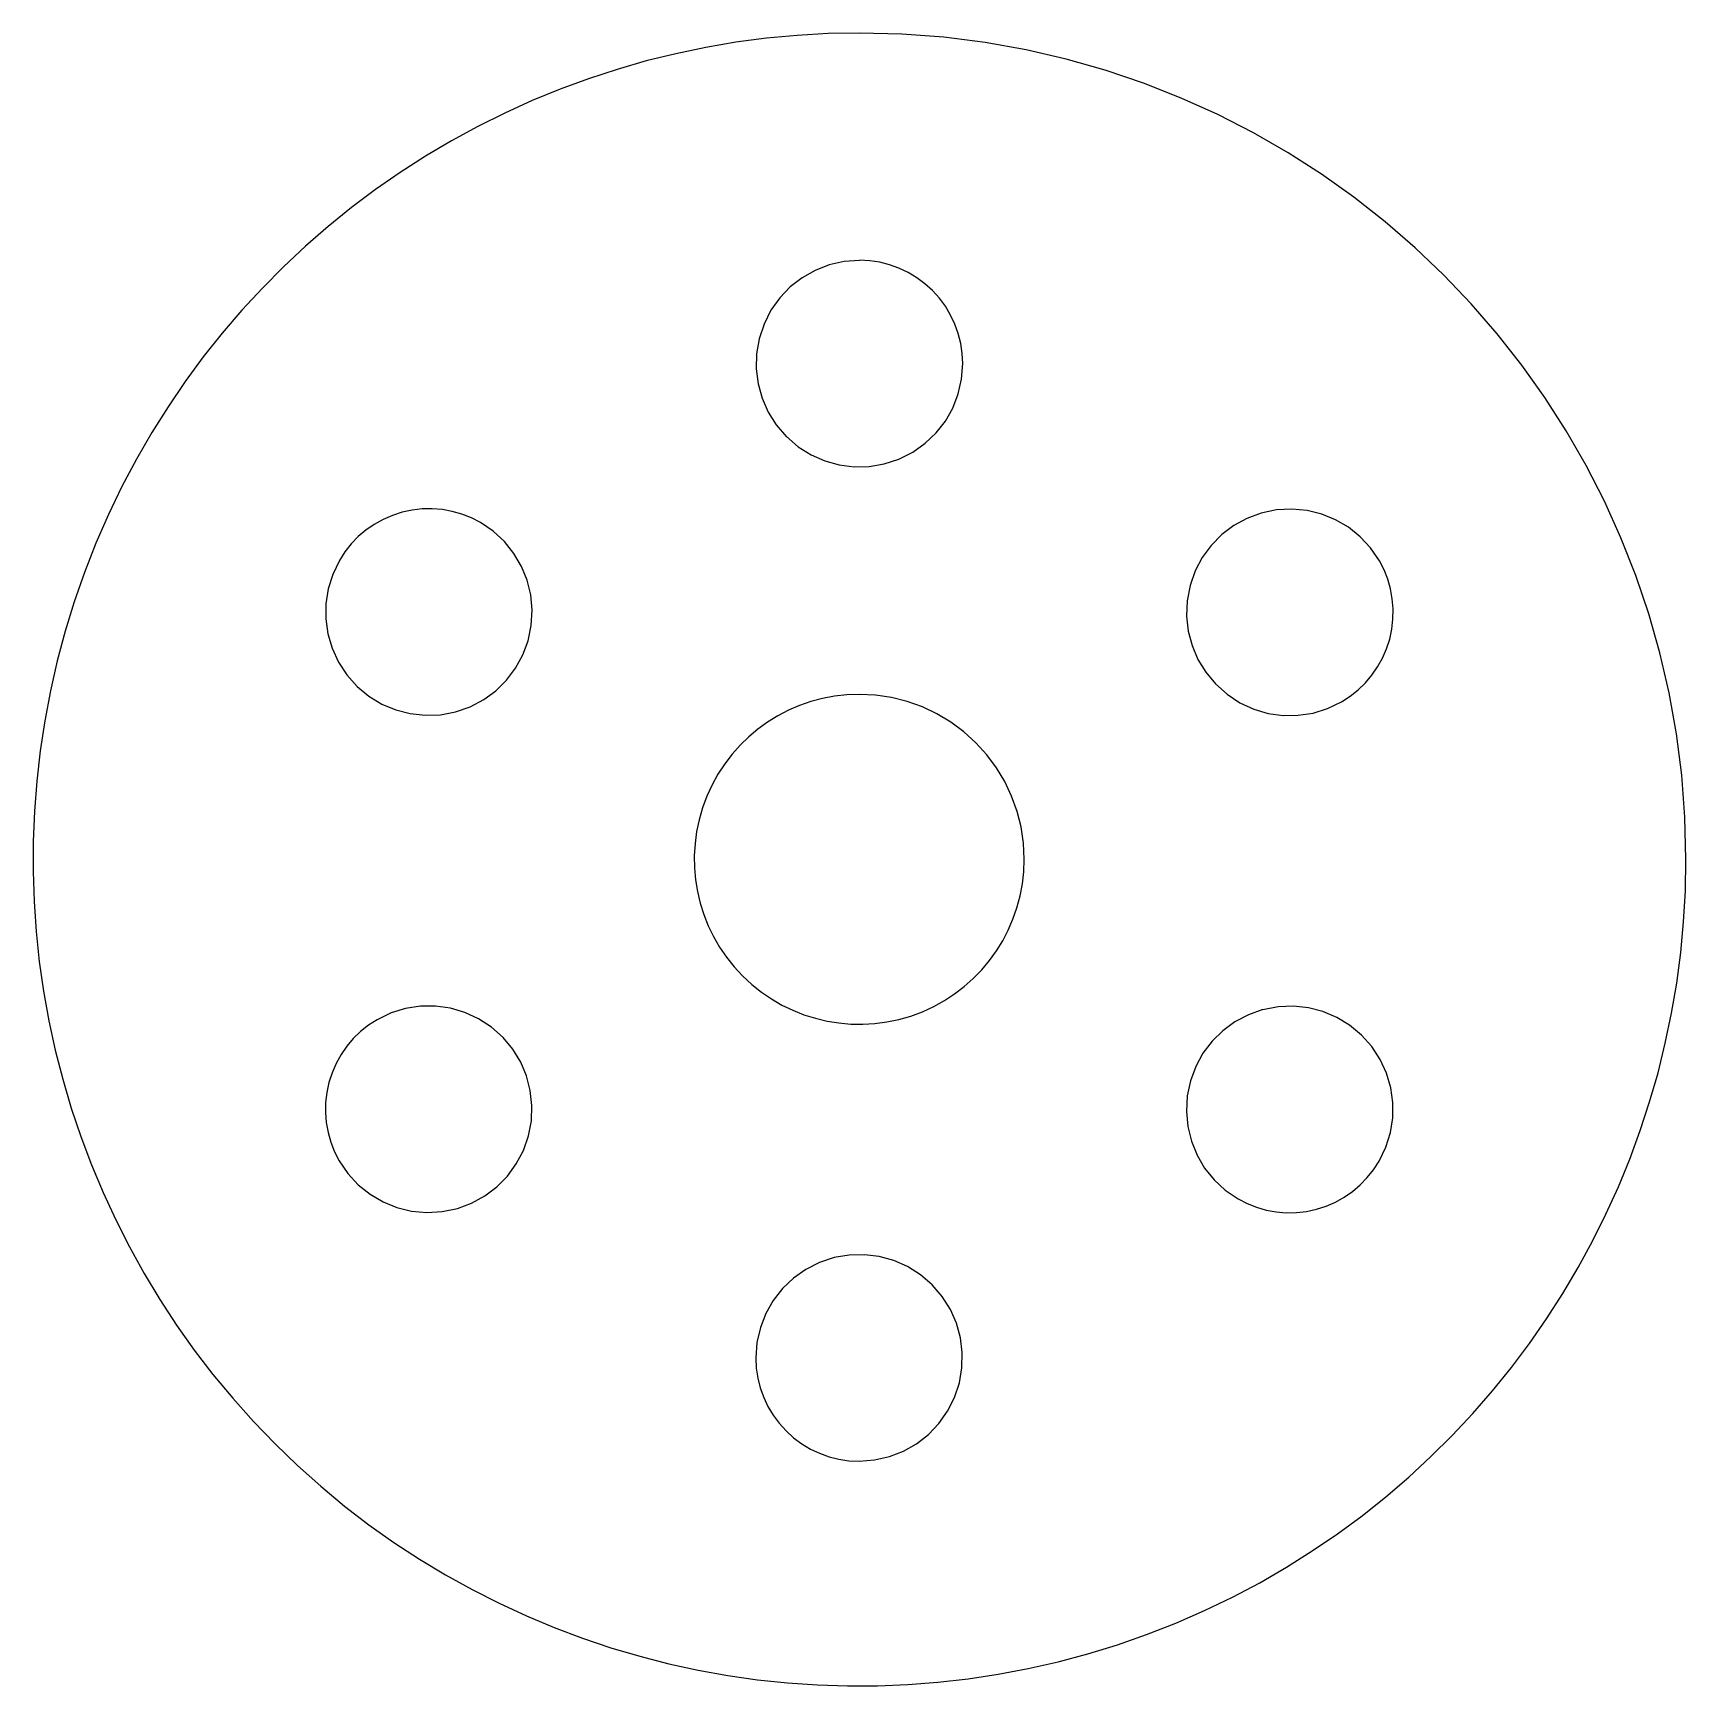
# Model space of a CAD drawing. Extents: x -1 to 307, y 59 to 2706.
# Drawn here: x 0.1 to 307.2, y 2398.8 to 2706 of the extents above.
import ezdxf

# ---------------------------------------------------------------- set-up
doc = ezdxf.new("R2010")
doc.units = 0

msp = doc.modelspace()

# ---------------------------------------------------------------- linework, layer by layer
at = {"layer": 'Layer_1'}
for p, q in [((125.06642, 2703.345597), (119.511843, 2702.188031)), ((125.06642, 2703.345597), (119.511843, 2702.188031)), ((125.06642, 2703.345597), (119.511843, 2702.188031)), ((125.06642, 2703.345597), (119.511843, 2702.188031)), ((125.06642, 2703.345597), (119.511843, 2702.188031)), ((125.06642, 2703.345597), (119.511843, 2702.188031)), ((125.06642, 2703.345597), (119.511843, 2702.188031)), ((125.06642, 2703.345597), (119.511843, 2702.188031)), ((130.680752, 2704.299861), (125.06642, 2703.345597)), ((130.680752, 2704.299861), (125.06642, 2703.345597)), ((130.680752, 2704.299861), (125.06642, 2703.345597)), ((130.680752, 2704.299861), (125.06642, 2703.345597)), ((130.680752, 2704.299861), (125.06642, 2703.345597)), ((130.680752, 2704.299861), (125.06642, 2703.345597)), ((130.680752, 2704.299861), (125.06642, 2703.345597)), ((130.680752, 2704.299861), (125.06642, 2703.345597)), ((136.350058, 2705.047629), (130.680752, 2704.299861)), ((136.350058, 2705.047629), (130.680752, 2704.299861)), ((136.350058, 2705.047629), (130.680752, 2704.299861)), ((136.350058, 2705.047629), (130.680752, 2704.299861)), ((136.350058, 2705.047629), (130.680752, 2704.299861)), ((136.350058, 2705.047629), (130.680752, 2704.299861)), ((136.350058, 2705.047629), (130.680752, 2704.299861)), ((136.350058, 2705.047629), (130.680752, 2704.299861)), ((142.069556, 2705.585705), (136.350058, 2705.047629)), ((142.069556, 2705.585705), (136.350058, 2705.047629)), ((142.069556, 2705.585705), (136.350058, 2705.047629)), ((142.069556, 2705.585705), (136.350058, 2705.047629)), ((142.069556, 2705.585705), (136.350058, 2705.047629)), ((142.069556, 2705.585705), (136.350058, 2705.047629)), ((142.069556, 2705.585705), (136.350058, 2705.047629)), ((142.069556, 2705.585705), (136.350058, 2705.047629)), ((147.834464, 2705.910894), (142.069556, 2705.585705)), ((147.834464, 2705.910894), (142.069556, 2705.585705)), ((147.834464, 2705.910894), (142.069556, 2705.585705)), ((147.834464, 2705.910894), (142.069556, 2705.585705)), ((147.834464, 2705.910894), (142.069556, 2705.585705)), ((147.834464, 2705.910894), (142.069556, 2705.585705)), ((147.834464, 2705.910894), (142.069556, 2705.585705)), ((147.834464, 2705.910894), (142.069556, 2705.585705)), ((153.64, 2706.02), (147.834464, 2705.910894)), ((153.64, 2706.02), (147.834464, 2705.910894)), ((153.64, 2706.02), (147.834464, 2705.910894)), ((153.64, 2706.02), (147.834464, 2705.910894)), ((153.64, 2706.02), (147.834464, 2705.910894)), ((153.64, 2706.02), (147.834464, 2705.910894)), ((153.64, 2706.02), (147.834464, 2705.910894)), ((153.64, 2706.02), (147.834464, 2705.910894)), ((161.544241, 2705.820137), (153.64, 2706.02)), ((161.544241, 2705.820137), (153.64, 2706.02)), ((161.544241, 2705.820137), (153.64, 2706.02)), ((161.544241, 2705.820137), (153.64, 2706.02)), ((161.544241, 2705.820137), (153.64, 2706.02)), ((161.544241, 2705.820137), (153.64, 2706.02)), ((161.544241, 2705.820137), (153.64, 2706.02)), ((161.544241, 2705.820137), (153.64, 2706.02)), ((169.344718, 2705.22698), (161.544241, 2705.820137)), ((169.344718, 2705.22698), (161.544241, 2705.820137)), ((169.344718, 2705.22698), (161.544241, 2705.820137)), ((169.344718, 2705.22698), (161.544241, 2705.820137)), ((169.344718, 2705.22698), (161.544241, 2705.820137)), ((169.344718, 2705.22698), (161.544241, 2705.820137)), ((169.344718, 2705.22698), (161.544241, 2705.820137)), ((169.344718, 2705.22698), (161.544241, 2705.820137)), ((177.03178, 2704.250182), (169.344718, 2705.22698)), ((177.03178, 2704.250182), (169.344718, 2705.22698)), ((177.03178, 2704.250182), (169.344718, 2705.22698)), ((177.03178, 2704.250182), (169.344718, 2705.22698)), ((177.03178, 2704.250182), (169.344718, 2705.22698)), ((177.03178, 2704.250182), (169.344718, 2705.22698)), ((177.03178, 2704.250182), (169.344718, 2705.22698)), ((177.03178, 2704.250182), (169.344718, 2705.22698)), ((184.595775, 2702.899392), (177.03178, 2704.250182)), ((184.595775, 2702.899392), (177.03178, 2704.250182)), ((184.595775, 2702.899392), (177.03178, 2704.250182)), ((184.595775, 2702.899392), (177.03178, 2704.250182)), ((184.595775, 2702.899392), (177.03178, 2704.250182)), ((184.595775, 2702.899392), (177.03178, 2704.250182)), ((184.595775, 2702.899392), (177.03178, 2704.250182)), ((184.595775, 2702.899392), (177.03178, 2704.250182)), ((114.021803, 2700.830359), (108.601081, 2699.275777)), ((114.021803, 2700.830359), (108.601081, 2699.275777)), ((114.021803, 2700.830359), (108.601081, 2699.275777)), ((114.021803, 2700.830359), (108.601081, 2699.275777)), ((114.021803, 2700.830359), (108.601081, 2699.275777)), ((114.021803, 2700.830359), (108.601081, 2699.275777)), ((114.021803, 2700.830359), (108.601081, 2699.275777)), ((114.021803, 2700.830359), (108.601081, 2699.275777)), ((119.511843, 2702.188031), (114.021803, 2700.830359)), ((119.511843, 2702.188031), (114.021803, 2700.830359)), ((119.511843, 2702.188031), (114.021803, 2700.830359)), ((119.511843, 2702.188031), (114.021803, 2700.830359)), ((119.511843, 2702.188031), (114.021803, 2700.830359)), ((119.511843, 2702.188031), (114.021803, 2700.830359)), ((119.511843, 2702.188031), (114.021803, 2700.830359)), ((119.511843, 2702.188031), (114.021803, 2700.830359)), ((192.027054, 2701.184263), (184.595775, 2702.899392)), ((192.027054, 2701.184263), (184.595775, 2702.899392)), ((192.027054, 2701.184263), (184.595775, 2702.899392)), ((192.027054, 2701.184263), (184.595775, 2702.899392)), ((192.027054, 2701.184263), (184.595775, 2702.899392)), ((192.027054, 2701.184263), (184.595775, 2702.899392)), ((192.027054, 2701.184263), (184.595775, 2702.899392)), ((192.027054, 2701.184263), (184.595775, 2702.899392)), ((199.315965, 2699.114445), (192.027054, 2701.184263)), ((199.315965, 2699.114445), (192.027054, 2701.184263)), ((199.315965, 2699.114445), (192.027054, 2701.184263)), ((199.315965, 2699.114445), (192.027054, 2701.184263)), ((199.315965, 2699.114445), (192.027054, 2701.184263)), ((199.315965, 2699.114445), (192.027054, 2701.184263)), ((199.315965, 2699.114445), (192.027054, 2701.184263)), ((199.315965, 2699.114445), (192.027054, 2701.184263)), ((103.254461, 2697.527479), (97.986722, 2695.58866)), ((103.254461, 2697.527479), (97.986722, 2695.58866)), ((103.254461, 2697.527479), (97.986722, 2695.58866)), ((103.254461, 2697.527479), (97.986722, 2695.58866)), ((103.254461, 2697.527479), (97.986722, 2695.58866)), ((103.254461, 2697.527479), (97.986722, 2695.58866)), ((103.254461, 2697.527479), (97.986722, 2695.58866)), ((103.254461, 2697.527479), (97.986722, 2695.58866)), ((108.601081, 2699.275777), (103.254461, 2697.527479)), ((108.601081, 2699.275777), (103.254461, 2697.527479)), ((108.601081, 2699.275777), (103.254461, 2697.527479)), ((108.601081, 2699.275777), (103.254461, 2697.527479)), ((108.601081, 2699.275777), (103.254461, 2697.527479)), ((108.601081, 2699.275777), (103.254461, 2697.527479)), ((108.601081, 2699.275777), (103.254461, 2697.527479)), ((108.601081, 2699.275777), (103.254461, 2697.527479)), ((206.452856, 2696.699589), (199.315965, 2699.114445)), ((206.452856, 2696.699589), (199.315965, 2699.114445)), ((206.452856, 2696.699589), (199.315965, 2699.114445)), ((206.452856, 2696.699589), (199.315965, 2699.114445)), ((206.452856, 2696.699589), (199.315965, 2699.114445)), ((206.452856, 2696.699589), (199.315965, 2699.114445)), ((206.452856, 2696.699589), (199.315965, 2699.114445)), ((206.452856, 2696.699589), (199.315965, 2699.114445)), ((97.986722, 2695.58866), (92.802648, 2693.462517)), ((97.986722, 2695.58866), (92.802648, 2693.462517)), ((97.986722, 2695.58866), (92.802648, 2693.462517)), ((97.986722, 2695.58866), (92.802648, 2693.462517)), ((97.986722, 2695.58866), (92.802648, 2693.462517)), ((97.986722, 2695.58866), (92.802648, 2693.462517)), ((97.986722, 2695.58866), (92.802648, 2693.462517)), ((97.986722, 2695.58866), (92.802648, 2693.462517)), ((213.428078, 2693.949345), (206.452856, 2696.699589)), ((213.428078, 2693.949345), (206.452856, 2696.699589)), ((213.428078, 2693.949345), (206.452856, 2696.699589)), ((213.428078, 2693.949345), (206.452856, 2696.699589)), ((213.428078, 2693.949345), (206.452856, 2696.699589)), ((213.428078, 2693.949345), (206.452856, 2696.699589)), ((213.428078, 2693.949345), (206.452856, 2696.699589)), ((213.428078, 2693.949345), (206.452856, 2696.699589)), ((87.70702, 2691.152244), (82.704619, 2688.661037)), ((87.70702, 2691.152244), (82.704619, 2688.661037)), ((87.70702, 2691.152244), (82.704619, 2688.661037)), ((87.70702, 2691.152244), (82.704619, 2688.661037)), ((87.70702, 2691.152244), (82.704619, 2688.661037)), ((87.70702, 2691.152244), (82.704619, 2688.661037)), ((87.70702, 2691.152244), (82.704619, 2688.661037)), ((87.70702, 2691.152244), (82.704619, 2688.661037)), ((92.802648, 2693.462517), (87.70702, 2691.152244)), ((92.802648, 2693.462517), (87.70702, 2691.152244)), ((92.802648, 2693.462517), (87.70702, 2691.152244)), ((92.802648, 2693.462517), (87.70702, 2691.152244)), ((92.802648, 2693.462517), (87.70702, 2691.152244)), ((92.802648, 2693.462517), (87.70702, 2691.152244)), ((92.802648, 2693.462517), (87.70702, 2691.152244)), ((92.802648, 2693.462517), (87.70702, 2691.152244)), ((220.231979, 2690.873366), (213.428078, 2693.949345)), ((220.231979, 2690.873366), (213.428078, 2693.949345)), ((220.231979, 2690.873366), (213.428078, 2693.949345)), ((220.231979, 2690.873366), (213.428078, 2693.949345)), ((220.231979, 2690.873366), (213.428078, 2693.949345)), ((220.231979, 2690.873366), (213.428078, 2693.949345)), ((220.231979, 2690.873366), (213.428078, 2693.949345)), ((220.231979, 2690.873366), (213.428078, 2693.949345)), ((82.704619, 2688.661037), (77.800227, 2685.992091)), ((82.704619, 2688.661037), (77.800227, 2685.992091)), ((82.704619, 2688.661037), (77.800227, 2685.992091)), ((82.704619, 2688.661037), (77.800227, 2685.992091)), ((82.704619, 2688.661037), (77.800227, 2685.992091)), ((82.704619, 2688.661037), (77.800227, 2685.992091)), ((82.704619, 2688.661037), (77.800227, 2685.992091)), ((82.704619, 2688.661037), (77.800227, 2685.992091)), ((226.854908, 2687.481302), (220.231979, 2690.873366)), ((226.854908, 2687.481302), (220.231979, 2690.873366)), ((226.854908, 2687.481302), (220.231979, 2690.873366)), ((226.854908, 2687.481302), (220.231979, 2690.873366)), ((226.854908, 2687.481302), (220.231979, 2690.873366)), ((226.854908, 2687.481302), (220.231979, 2690.873366)), ((226.854908, 2687.481302), (220.231979, 2690.873366)), ((226.854908, 2687.481302), (220.231979, 2690.873366)), ((77.800227, 2685.992091), (72.998627, 2683.148601)), ((77.800227, 2685.992091), (72.998627, 2683.148601)), ((77.800227, 2685.992091), (72.998627, 2683.148601)), ((77.800227, 2685.992091), (72.998627, 2683.148601)), ((77.800227, 2685.992091), (72.998627, 2683.148601)), ((77.800227, 2685.992091), (72.998627, 2683.148601)), ((77.800227, 2685.992091), (72.998627, 2683.148601)), ((77.800227, 2685.992091), (72.998627, 2683.148601)), ((233.287215, 2683.782804), (226.854908, 2687.481302)), ((233.287215, 2683.782804), (226.854908, 2687.481302)), ((233.287215, 2683.782804), (226.854908, 2687.481302)), ((233.287215, 2683.782804), (226.854908, 2687.481302)), ((233.287215, 2683.782804), (226.854908, 2687.481302)), ((233.287215, 2683.782804), (226.854908, 2687.481302)), ((233.287215, 2683.782804), (226.854908, 2687.481302)), ((233.287215, 2683.782804), (226.854908, 2687.481302)), ((72.998627, 2683.148601), (68.3046, 2680.133762)), ((72.998627, 2683.148601), (68.3046, 2680.133762)), ((72.998627, 2683.148601), (68.3046, 2680.133762)), ((72.998627, 2683.148601), (68.3046, 2680.133762)), ((72.998627, 2683.148601), (68.3046, 2680.133762)), ((72.998627, 2683.148601), (68.3046, 2680.133762)), ((72.998627, 2683.148601), (68.3046, 2680.133762)), ((72.998627, 2683.148601), (68.3046, 2680.133762)), ((239.519248, 2679.787522), (233.287215, 2683.782804)), ((239.519248, 2679.787522), (233.287215, 2683.782804)), ((239.519248, 2679.787522), (233.287215, 2683.782804)), ((239.519248, 2679.787522), (233.287215, 2683.782804)), ((239.519248, 2679.787522), (233.287215, 2683.782804)), ((239.519248, 2679.787522), (233.287215, 2683.782804)), ((239.519248, 2679.787522), (233.287215, 2683.782804)), ((239.519248, 2679.787522), (233.287215, 2683.782804)), ((68.3046, 2680.133762), (63.722927, 2676.950771)), ((68.3046, 2680.133762), (63.722927, 2676.950771)), ((68.3046, 2680.133762), (63.722927, 2676.950771)), ((68.3046, 2680.133762), (63.722927, 2676.950771)), ((68.3046, 2680.133762), (63.722927, 2676.950771)), ((68.3046, 2680.133762), (63.722927, 2676.950771)), ((68.3046, 2680.133762), (63.722927, 2676.950771)), ((68.3046, 2680.133762), (63.722927, 2676.950771)), ((245.541356, 2675.505109), (239.519248, 2679.787522)), ((245.541356, 2675.505109), (239.519248, 2679.787522)), ((245.541356, 2675.505109), (239.519248, 2679.787522)), ((245.541356, 2675.505109), (239.519248, 2679.787522)), ((245.541356, 2675.505109), (239.519248, 2679.787522)), ((245.541356, 2675.505109), (239.519248, 2679.787522)), ((245.541356, 2675.505109), (239.519248, 2679.787522)), ((245.541356, 2675.505109), (239.519248, 2679.787522)), ((63.722927, 2676.950771), (59.258391, 2673.602821)), ((63.722927, 2676.950771), (59.258391, 2673.602821)), ((63.722927, 2676.950771), (59.258391, 2673.602821)), ((63.722927, 2676.950771), (59.258391, 2673.602821)), ((63.722927, 2676.950771), (59.258391, 2673.602821)), ((63.722927, 2676.950771), (59.258391, 2673.602821)), ((63.722927, 2676.950771), (59.258391, 2673.602821)), ((63.722927, 2676.950771), (59.258391, 2673.602821)), ((59.258391, 2673.602821), (54.915773, 2670.093109)), ((59.258391, 2673.602821), (54.915773, 2670.093109)), ((59.258391, 2673.602821), (54.915773, 2670.093109)), ((59.258391, 2673.602821), (54.915773, 2670.093109)), ((59.258391, 2673.602821), (54.915773, 2670.093109)), ((59.258391, 2673.602821), (54.915773, 2670.093109)), ((59.258391, 2673.602821), (54.915773, 2670.093109)), ((59.258391, 2673.602821), (54.915773, 2670.093109)), ((251.343889, 2670.945215), (245.541356, 2675.505109)), ((251.343889, 2670.945215), (245.541356, 2675.505109)), ((251.343889, 2670.945215), (245.541356, 2675.505109)), ((251.343889, 2670.945215), (245.541356, 2675.505109)), ((251.343889, 2670.945215), (245.541356, 2675.505109)), ((251.343889, 2670.945215), (245.541356, 2675.505109)), ((251.343889, 2670.945215), (245.541356, 2675.505109)), ((251.343889, 2670.945215), (245.541356, 2675.505109)), ((54.915773, 2670.093109), (50.699855, 2666.424829)), ((54.915773, 2670.093109), (50.699855, 2666.424829)), ((54.915773, 2670.093109), (50.699855, 2666.424829)), ((54.915773, 2670.093109), (50.699855, 2666.424829)), ((54.915773, 2670.093109), (50.699855, 2666.424829)), ((54.915773, 2670.093109), (50.699855, 2666.424829)), ((54.915773, 2670.093109), (50.699855, 2666.424829)), ((54.915773, 2670.093109), (50.699855, 2666.424829)), ((256.917196, 2666.117491), (251.343889, 2670.945215)), ((256.917196, 2666.117491), (251.343889, 2670.945215)), ((256.917196, 2666.117491), (251.343889, 2670.945215)), ((256.917196, 2666.117491), (251.343889, 2670.945215)), ((256.917196, 2666.117491), (251.343889, 2670.945215)), ((256.917196, 2666.117491), (251.343889, 2670.945215)), ((256.917196, 2666.117491), (251.343889, 2670.945215)), ((256.917196, 2666.117491), (251.343889, 2670.945215)), ((50.699855, 2666.424829), (46.615419, 2662.601177)), ((50.699855, 2666.424829), (46.615419, 2662.601177)), ((50.699855, 2666.424829), (46.615419, 2662.601177)), ((50.699855, 2666.424829), (46.615419, 2662.601177)), ((50.699855, 2666.424829), (46.615419, 2662.601177)), ((50.699855, 2666.424829), (46.615419, 2662.601177)), ((50.699855, 2666.424829), (46.615419, 2662.601177)), ((50.699855, 2666.424829), (46.615419, 2662.601177)), ((150.770092, 2663.564983), (148.010127, 2662.936975)), ((150.770092, 2663.564983), (148.010127, 2662.936975)), ((150.770092, 2663.564983), (148.010127, 2662.936975)), ((150.770092, 2663.564983), (148.010127, 2662.936975)), ((150.770092, 2663.564983), (148.010127, 2662.936975)), ((150.770092, 2663.564983), (148.010127, 2662.936975)), ((150.770092, 2663.564983), (148.010127, 2662.936975)), ((150.770092, 2663.564983), (148.010127, 2662.936975)), ((150.770092, 2663.564983), (148.010127, 2662.936975)), ((150.770092, 2663.564983), (148.010127, 2662.936975)), ((150.770092, 2663.564983), (148.010127, 2662.936975)), ((150.770092, 2663.564983), (148.010127, 2662.936975)), ((150.770092, 2663.564983), (148.010127, 2662.936975)), ((150.770092, 2663.564983), (148.010127, 2662.936975)), ((150.770092, 2663.564983), (148.010127, 2662.936975)), ((150.770092, 2663.564983), (148.010127, 2662.936975)), ((150.770092, 2663.564983), (148.010127, 2662.936975)), ((150.770092, 2663.564983), (148.010127, 2662.936975)), ((150.770092, 2663.564983), (148.010127, 2662.936975)), ((150.770092, 2663.564983), (148.010127, 2662.936975)), ((150.770092, 2663.564983), (148.010127, 2662.936975)), ((150.770092, 2663.564983), (148.010127, 2662.936975)), ((150.770092, 2663.564983), (148.010127, 2662.936975)), ((150.770092, 2663.564983), (148.010127, 2662.936975)), ((153.64, 2663.78), (150.770092, 2663.564983)), ((153.64, 2663.78), (150.770092, 2663.564983)), ((153.64, 2663.78), (150.770092, 2663.564983)), ((153.64, 2663.78), (150.770092, 2663.564983)), ((153.64, 2663.78), (150.770092, 2663.564983)), ((153.64, 2663.78), (150.770092, 2663.564983)), ((153.64, 2663.78), (150.770092, 2663.564983)), ((153.64, 2663.78), (150.770092, 2663.564983)), ((153.64, 2663.78), (150.770092, 2663.564983)), ((153.64, 2663.78), (150.770092, 2663.564983)), ((153.64, 2663.78), (150.770092, 2663.564983)), ((153.64, 2663.78), (150.770092, 2663.564983)), ((153.64, 2663.78), (150.770092, 2663.564983)), ((153.64, 2663.78), (150.770092, 2663.564983)), ((153.64, 2663.78), (150.770092, 2663.564983)), ((153.64, 2663.78), (150.770092, 2663.564983)), ((153.64, 2663.78), (150.770092, 2663.564983)), ((153.64, 2663.78), (150.770092, 2663.564983)), ((153.64, 2663.78), (150.770092, 2663.564983)), ((153.64, 2663.78), (150.770092, 2663.564983)), ((153.64, 2663.78), (150.770092, 2663.564983)), ((153.64, 2663.78), (150.770092, 2663.564983)), ((153.64, 2663.78), (150.770092, 2663.564983)), ((153.64, 2663.78), (150.770092, 2663.564983)), ((155.537268, 2663.689578), (153.6396, 2663.78353)), ((155.537268, 2663.689578), (153.6396, 2663.78353)), ((155.537268, 2663.689578), (153.6396, 2663.78353)), ((155.537268, 2663.689578), (153.6396, 2663.78353)), ((155.537268, 2663.689578), (153.6396, 2663.78353)), ((155.537268, 2663.689578), (153.6396, 2663.78353)), ((155.537268, 2663.689578), (153.6396, 2663.78353)), ((155.537268, 2663.689578), (153.6396, 2663.78353)), ((155.537268, 2663.689578), (153.6396, 2663.78353)), ((155.537268, 2663.689578), (153.6396, 2663.78353)), ((155.537268, 2663.689578), (153.6396, 2663.78353)), ((155.537268, 2663.689578), (153.6396, 2663.78353)), ((155.537268, 2663.689578), (153.6396, 2663.78353)), ((155.537268, 2663.689578), (153.6396, 2663.78353)), ((155.537268, 2663.689578), (153.6396, 2663.78353)), ((155.537268, 2663.689578), (153.6396, 2663.78353)), ((155.537268, 2663.689578), (153.6396, 2663.78353)), ((155.537268, 2663.689578), (153.6396, 2663.78353)), ((155.537268, 2663.689578), (153.6396, 2663.78353)), ((155.537268, 2663.689578), (153.6396, 2663.78353)), ((155.537268, 2663.689578), (153.6396, 2663.78353)), ((155.537268, 2663.689578), (153.6396, 2663.78353)), ((155.537268, 2663.689578), (153.6396, 2663.78353)), ((155.537268, 2663.689578), (153.6396, 2663.78353)), ((153.64, 2663.78), (153.64, 2663.78)), ((153.64, 2663.78), (153.64, 2663.78)), ((153.64, 2663.78), (153.64, 2663.78)), ((153.64, 2663.78), (153.64, 2663.78)), ((153.64, 2663.78), (153.64, 2663.78)), ((153.64, 2663.78), (153.64, 2663.78)), ((153.64, 2663.78), (153.64, 2663.78)), ((153.64, 2663.78), (153.64, 2663.78)), ((157.402798, 2663.411198), (155.537268, 2663.689578)), ((157.402798, 2663.411198), (155.537268, 2663.689578)), ((157.402798, 2663.411198), (155.537268, 2663.689578)), ((157.402798, 2663.411198), (155.537268, 2663.689578)), ((157.402798, 2663.411198), (155.537268, 2663.689578)), ((157.402798, 2663.411198), (155.537268, 2663.689578)), ((157.402798, 2663.411198), (155.537268, 2663.689578)), ((157.402798, 2663.411198), (155.537268, 2663.689578)), ((157.402798, 2663.411198), (155.537268, 2663.689578)), ((157.402798, 2663.411198), (155.537268, 2663.689578)), ((157.402798, 2663.411198), (155.537268, 2663.689578)), ((157.402798, 2663.411198), (155.537268, 2663.689578)), ((157.402798, 2663.411198), (155.537268, 2663.689578)), ((157.402798, 2663.411198), (155.537268, 2663.689578)), ((157.402798, 2663.411198), (155.537268, 2663.689578)), ((157.402798, 2663.411198), (155.537268, 2663.689578)), ((157.402798, 2663.411198), (155.537268, 2663.689578)), ((157.402798, 2663.411198), (155.537268, 2663.689578)), ((157.402798, 2663.411198), (155.537268, 2663.689578)), ((157.402798, 2663.411198), (155.537268, 2663.689578)), ((157.402798, 2663.411198), (155.537268, 2663.689578)), ((157.402798, 2663.411198), (155.537268, 2663.689578)), ((157.402798, 2663.411198), (155.537268, 2663.689578)), ((157.402798, 2663.411198), (155.537268, 2663.689578)), ((159.223598, 2662.953605), (157.402798, 2663.411198)), ((159.223598, 2662.953605), (157.402798, 2663.411198)), ((159.223598, 2662.953605), (157.402798, 2663.411198)), ((159.223598, 2662.953605), (157.402798, 2663.411198)), ((159.223598, 2662.953605), (157.402798, 2663.411198)), ((159.223598, 2662.953605), (157.402798, 2663.411198)), ((159.223598, 2662.953605), (157.402798, 2663.411198)), ((159.223598, 2662.953605), (157.402798, 2663.411198)), ((159.223598, 2662.953605), (157.402798, 2663.411198)), ((159.223598, 2662.953605), (157.402798, 2663.411198)), ((159.223598, 2662.953605), (157.402798, 2663.411198)), ((159.223598, 2662.953605), (157.402798, 2663.411198)), ((159.223598, 2662.953605), (157.402798, 2663.411198)), ((159.223598, 2662.953605), (157.402798, 2663.411198)), ((159.223598, 2662.953605), (157.402798, 2663.411198)), ((159.223598, 2662.953605), (157.402798, 2663.411198)), ((159.223598, 2662.953605), (157.402798, 2663.411198)), ((159.223598, 2662.953605), (157.402798, 2663.411198)), ((159.223598, 2662.953605), (157.402798, 2663.411198)), ((159.223598, 2662.953605), (157.402798, 2663.411198)), ((159.223598, 2662.953605), (157.402798, 2663.411198)), ((159.223598, 2662.953605), (157.402798, 2663.411198)), ((159.223598, 2662.953605), (157.402798, 2663.411198)), ((159.223598, 2662.953605), (157.402798, 2663.411198)), ((262.251625, 2661.031588), (256.917196, 2666.117491)), ((262.251625, 2661.031588), (256.917196, 2666.117491)), ((262.251625, 2661.031588), (256.917196, 2666.117491)), ((262.251625, 2661.031588), (256.917196, 2666.117491)), ((262.251625, 2661.031588), (256.917196, 2666.117491)), ((262.251625, 2661.031588), (256.917196, 2666.117491)), ((262.251625, 2661.031588), (256.917196, 2666.117491)), ((262.251625, 2661.031588), (256.917196, 2666.117491)), ((46.615419, 2662.601177), (42.667247, 2658.625349)), ((46.615419, 2662.601177), (42.667247, 2658.625349)), ((46.615419, 2662.601177), (42.667247, 2658.625349)), ((46.615419, 2662.601177), (42.667247, 2658.625349)), ((46.615419, 2662.601177), (42.667247, 2658.625349)), ((46.615419, 2662.601177), (42.667247, 2658.625349)), ((46.615419, 2662.601177), (42.667247, 2658.625349)), ((46.615419, 2662.601177), (42.667247, 2658.625349)), ((142.973049, 2660.544234), (140.77245, 2658.830625)), ((142.973049, 2660.544234), (140.77245, 2658.830625)), ((142.973049, 2660.544234), (140.77245, 2658.830625)), ((142.973049, 2660.544234), (140.77245, 2658.830625)), ((142.973049, 2660.544234), (140.77245, 2658.830625)), ((142.973049, 2660.544234), (140.77245, 2658.830625)), ((142.973049, 2660.544234), (140.77245, 2658.830625)), ((142.973049, 2660.544234), (140.77245, 2658.830625)), ((142.973049, 2660.544234), (140.77245, 2658.830625)), ((142.973049, 2660.544234), (140.77245, 2658.830625)), ((142.973049, 2660.544234), (140.77245, 2658.830625)), ((142.973049, 2660.544234), (140.77245, 2658.830625)), ((142.973049, 2660.544234), (140.77245, 2658.830625)), ((142.973049, 2660.544234), (140.77245, 2658.830625)), ((142.973049, 2660.544234), (140.77245, 2658.830625)), ((142.973049, 2660.544234), (140.77245, 2658.830625)), ((142.973049, 2660.544234), (140.77245, 2658.830625)), ((142.973049, 2660.544234), (140.77245, 2658.830625)), ((142.973049, 2660.544234), (140.77245, 2658.830625)), ((142.973049, 2660.544234), (140.77245, 2658.830625)), ((142.973049, 2660.544234), (140.77245, 2658.830625)), ((142.973049, 2660.544234), (140.77245, 2658.830625)), ((142.973049, 2660.544234), (140.77245, 2658.830625)), ((142.973049, 2660.544234), (140.77245, 2658.830625)), ((145.39836, 2661.921538), (142.973049, 2660.544234)), ((145.39836, 2661.921538), (142.973049, 2660.544234)), ((145.39836, 2661.921538), (142.973049, 2660.544234)), ((145.39836, 2661.921538), (142.973049, 2660.544234)), ((145.39836, 2661.921538), (142.973049, 2660.544234)), ((145.39836, 2661.921538), (142.973049, 2660.544234)), ((145.39836, 2661.921538), (142.973049, 2660.544234)), ((145.39836, 2661.921538), (142.973049, 2660.544234)), ((145.39836, 2661.921538), (142.973049, 2660.544234)), ((145.39836, 2661.921538), (142.973049, 2660.544234)), ((145.39836, 2661.921538), (142.973049, 2660.544234)), ((145.39836, 2661.921538), (142.973049, 2660.544234)), ((145.39836, 2661.921538), (142.973049, 2660.544234)), ((145.39836, 2661.921538), (142.973049, 2660.544234)), ((145.39836, 2661.921538), (142.973049, 2660.544234)), ((145.39836, 2661.921538), (142.973049, 2660.544234)), ((145.39836, 2661.921538), (142.973049, 2660.544234)), ((145.39836, 2661.921538), (142.973049, 2660.544234)), ((145.39836, 2661.921538), (142.973049, 2660.544234)), ((145.39836, 2661.921538), (142.973049, 2660.544234)), ((145.39836, 2661.921538), (142.973049, 2660.544234)), ((145.39836, 2661.921538), (142.973049, 2660.544234)), ((145.39836, 2661.921538), (142.973049, 2660.544234)), ((145.39836, 2661.921538), (142.973049, 2660.544234)), ((148.010127, 2662.936975), (145.39836, 2661.921538)), ((148.010127, 2662.936975), (145.39836, 2661.921538)), ((148.010127, 2662.936975), (145.39836, 2661.921538)), ((148.010127, 2662.936975), (145.39836, 2661.921538)), ((148.010127, 2662.936975), (145.39836, 2661.921538)), ((148.010127, 2662.936975), (145.39836, 2661.921538)), ((148.010127, 2662.936975), (145.39836, 2661.921538)), ((148.010127, 2662.936975), (145.39836, 2661.921538)), ((148.010127, 2662.936975), (145.39836, 2661.921538)), ((148.010127, 2662.936975), (145.39836, 2661.921538)), ((148.010127, 2662.936975), (145.39836, 2661.921538)), ((148.010127, 2662.936975), (145.39836, 2661.921538)), ((148.010127, 2662.936975), (145.39836, 2661.921538)), ((148.010127, 2662.936975), (145.39836, 2661.921538)), ((148.010127, 2662.936975), (145.39836, 2661.921538)), ((148.010127, 2662.936975), (145.39836, 2661.921538)), ((148.010127, 2662.936975), (145.39836, 2661.921538)), ((148.010127, 2662.936975), (145.39836, 2661.921538)), ((148.010127, 2662.936975), (145.39836, 2661.921538)), ((148.010127, 2662.936975), (145.39836, 2661.921538)), ((148.010127, 2662.936975), (145.39836, 2661.921538)), ((148.010127, 2662.936975), (145.39836, 2661.921538)), ((148.010127, 2662.936975), (145.39836, 2661.921538)), ((148.010127, 2662.936975), (145.39836, 2661.921538)), ((160.987079, 2662.322016), (159.223598, 2662.953605)), ((160.987079, 2662.322016), (159.223598, 2662.953605)), ((160.987079, 2662.322016), (159.223598, 2662.953605)), ((160.987079, 2662.322016), (159.223598, 2662.953605)), ((160.987079, 2662.322016), (159.223598, 2662.953605)), ((160.987079, 2662.322016), (159.223598, 2662.953605)), ((160.987079, 2662.322016), (159.223598, 2662.953605)), ((160.987079, 2662.322016), (159.223598, 2662.953605)), ((160.987079, 2662.322016), (159.223598, 2662.953605)), ((160.987079, 2662.322016), (159.223598, 2662.953605)), ((160.987079, 2662.322016), (159.223598, 2662.953605)), ((160.987079, 2662.322016), (159.223598, 2662.953605)), ((160.987079, 2662.322016), (159.223598, 2662.953605)), ((160.987079, 2662.322016), (159.223598, 2662.953605)), ((160.987079, 2662.322016), (159.223598, 2662.953605)), ((160.987079, 2662.322016), (159.223598, 2662.953605)), ((160.987079, 2662.322016), (159.223598, 2662.953605)), ((160.987079, 2662.322016), (159.223598, 2662.953605)), ((160.987079, 2662.322016), (159.223598, 2662.953605)), ((160.987079, 2662.322016), (159.223598, 2662.953605)), ((160.987079, 2662.322016), (159.223598, 2662.953605)), ((160.987079, 2662.322016), (159.223598, 2662.953605)), ((160.987079, 2662.322016), (159.223598, 2662.953605)), ((160.987079, 2662.322016), (159.223598, 2662.953605)), ((162.68065, 2661.521646), (160.987079, 2662.322016)), ((162.68065, 2661.521646), (160.987079, 2662.322016)), ((162.68065, 2661.521646), (160.987079, 2662.322016)), ((162.68065, 2661.521646), (160.987079, 2662.322016)), ((162.68065, 2661.521646), (160.987079, 2662.322016)), ((162.68065, 2661.521646), (160.987079, 2662.322016)), ((162.68065, 2661.521646), (160.987079, 2662.322016)), ((162.68065, 2661.521646), (160.987079, 2662.322016)), ((162.68065, 2661.521646), (160.987079, 2662.322016)), ((162.68065, 2661.521646), (160.987079, 2662.322016)), ((162.68065, 2661.521646), (160.987079, 2662.322016)), ((162.68065, 2661.521646), (160.987079, 2662.322016)), ((162.68065, 2661.521646), (160.987079, 2662.322016)), ((162.68065, 2661.521646), (160.987079, 2662.322016)), ((162.68065, 2661.521646), (160.987079, 2662.322016)), ((162.68065, 2661.521646), (160.987079, 2662.322016)), ((162.68065, 2661.521646), (160.987079, 2662.322016)), ((162.68065, 2661.521646), (160.987079, 2662.322016)), ((162.68065, 2661.521646), (160.987079, 2662.322016)), ((162.68065, 2661.521646), (160.987079, 2662.322016)), ((162.68065, 2661.521646), (160.987079, 2662.322016)), ((162.68065, 2661.521646), (160.987079, 2662.322016)), ((162.68065, 2661.521646), (160.987079, 2662.322016)), ((162.68065, 2661.521646), (160.987079, 2662.322016)), ((164.29172, 2660.557709), (162.68065, 2661.521646)), ((164.29172, 2660.557709), (162.68065, 2661.521646)), ((164.29172, 2660.557709), (162.68065, 2661.521646)), ((164.29172, 2660.557709), (162.68065, 2661.521646)), ((164.29172, 2660.557709), (162.68065, 2661.521646)), ((164.29172, 2660.557709), (162.68065, 2661.521646)), ((164.29172, 2660.557709), (162.68065, 2661.521646)), ((164.29172, 2660.557709), (162.68065, 2661.521646)), ((164.29172, 2660.557709), (162.68065, 2661.521646)), ((164.29172, 2660.557709), (162.68065, 2661.521646)), ((164.29172, 2660.557709), (162.68065, 2661.521646)), ((164.29172, 2660.557709), (162.68065, 2661.521646)), ((164.29172, 2660.557709), (162.68065, 2661.521646)), ((164.29172, 2660.557709), (162.68065, 2661.521646)), ((164.29172, 2660.557709), (162.68065, 2661.521646)), ((164.29172, 2660.557709), (162.68065, 2661.521646)), ((164.29172, 2660.557709), (162.68065, 2661.521646)), ((164.29172, 2660.557709), (162.68065, 2661.521646)), ((164.29172, 2660.557709), (162.68065, 2661.521646)), ((164.29172, 2660.557709), (162.68065, 2661.521646)), ((164.29172, 2660.557709), (162.68065, 2661.521646)), ((164.29172, 2660.557709), (162.68065, 2661.521646)), ((164.29172, 2660.557709), (162.68065, 2661.521646)), ((164.29172, 2660.557709), (162.68065, 2661.521646)), ((165.8077, 2659.435422), (164.29172, 2660.557709)), ((165.8077, 2659.435422), (164.29172, 2660.557709)), ((165.8077, 2659.435422), (164.29172, 2660.557709)), ((165.8077, 2659.435422), (164.29172, 2660.557709)), ((165.8077, 2659.435422), (164.29172, 2660.557709)), ((165.8077, 2659.435422), (164.29172, 2660.557709)), ((165.8077, 2659.435422), (164.29172, 2660.557709)), ((165.8077, 2659.435422), (164.29172, 2660.557709)), ((165.8077, 2659.435422), (164.29172, 2660.557709)), ((165.8077, 2659.435422), (164.29172, 2660.557709)), ((165.8077, 2659.435422), (164.29172, 2660.557709)), ((165.8077, 2659.435422), (164.29172, 2660.557709)), ((165.8077, 2659.435422), (164.29172, 2660.557709)), ((165.8077, 2659.435422), (164.29172, 2660.557709)), ((165.8077, 2659.435422), (164.29172, 2660.557709)), ((165.8077, 2659.435422), (164.29172, 2660.557709)), ((165.8077, 2659.435422), (164.29172, 2660.557709)), ((165.8077, 2659.435422), (164.29172, 2660.557709)), ((165.8077, 2659.435422), (164.29172, 2660.557709)), ((165.8077, 2659.435422), (164.29172, 2660.557709)), ((165.8077, 2659.435422), (164.29172, 2660.557709)), ((165.8077, 2659.435422), (164.29172, 2660.557709)), ((165.8077, 2659.435422), (164.29172, 2660.557709)), ((165.8077, 2659.435422), (164.29172, 2660.557709)), ((267.337526, 2655.697156), (262.251625, 2661.031588)), ((267.337526, 2655.697156), (262.251625, 2661.031588)), ((267.337526, 2655.697156), (262.251625, 2661.031588)), ((267.337526, 2655.697156), (262.251625, 2661.031588)), ((267.337526, 2655.697156), (262.251625, 2661.031588)), ((267.337526, 2655.697156), (262.251625, 2661.031588)), ((267.337526, 2655.697156), (262.251625, 2661.031588)), ((267.337526, 2655.697156), (262.251625, 2661.031588)), ((42.667247, 2658.625349), (38.860119, 2654.500539)), ((42.667247, 2658.625349), (38.860119, 2654.500539)), ((42.667247, 2658.625349), (38.860119, 2654.500539)), ((42.667247, 2658.625349), (38.860119, 2654.500539)), ((42.667247, 2658.625349), (38.860119, 2654.500539)), ((42.667247, 2658.625349), (38.860119, 2654.500539)), ((42.667247, 2658.625349), (38.860119, 2654.500539)), ((42.667247, 2658.625349), (38.860119, 2654.500539)), ((140.77245, 2658.830625), (138.834821, 2656.806275)), ((140.77245, 2658.830625), (138.834821, 2656.806275)), ((140.77245, 2658.830625), (138.834821, 2656.806275)), ((140.77245, 2658.830625), (138.834821, 2656.806275)), ((140.77245, 2658.830625), (138.834821, 2656.806275)), ((140.77245, 2658.830625), (138.834821, 2656.806275)), ((140.77245, 2658.830625), (138.834821, 2656.806275)), ((140.77245, 2658.830625), (138.834821, 2656.806275)), ((140.77245, 2658.830625), (138.834821, 2656.806275)), ((140.77245, 2658.830625), (138.834821, 2656.806275)), ((140.77245, 2658.830625), (138.834821, 2656.806275)), ((140.77245, 2658.830625), (138.834821, 2656.806275)), ((140.77245, 2658.830625), (138.834821, 2656.806275)), ((140.77245, 2658.830625), (138.834821, 2656.806275)), ((140.77245, 2658.830625), (138.834821, 2656.806275)), ((140.77245, 2658.830625), (138.834821, 2656.806275)), ((140.77245, 2658.830625), (138.834821, 2656.806275)), ((140.77245, 2658.830625), (138.834821, 2656.806275)), ((140.77245, 2658.830625), (138.834821, 2656.806275)), ((140.77245, 2658.830625), (138.834821, 2656.806275)), ((140.77245, 2658.830625), (138.834821, 2656.806275)), ((140.77245, 2658.830625), (138.834821, 2656.806275)), ((140.77245, 2658.830625), (138.834821, 2656.806275)), ((140.77245, 2658.830625), (138.834821, 2656.806275)), ((167.216, 2658.16), (165.8077, 2659.435422)), ((167.216, 2658.16), (165.8077, 2659.435422)), ((167.216, 2658.16), (165.8077, 2659.435422)), ((167.216, 2658.16), (165.8077, 2659.435422)), ((167.216, 2658.16), (165.8077, 2659.435422)), ((167.216, 2658.16), (165.8077, 2659.435422)), ((167.216, 2658.16), (165.8077, 2659.435422)), ((167.216, 2658.16), (165.8077, 2659.435422)), ((167.216, 2658.16), (165.8077, 2659.435422)), ((167.216, 2658.16), (165.8077, 2659.435422)), ((167.216, 2658.16), (165.8077, 2659.435422)), ((167.216, 2658.16), (165.8077, 2659.435422)), ((167.216, 2658.16), (165.8077, 2659.435422)), ((167.216, 2658.16), (165.8077, 2659.435422)), ((167.216, 2658.16), (165.8077, 2659.435422)), ((167.216, 2658.16), (165.8077, 2659.435422)), ((167.216, 2658.16), (165.8077, 2659.435422)), ((167.216, 2658.16), (165.8077, 2659.435422)), ((167.216, 2658.16), (165.8077, 2659.435422)), ((167.216, 2658.16), (165.8077, 2659.435422)), ((167.216, 2658.16), (165.8077, 2659.435422)), ((167.216, 2658.16), (165.8077, 2659.435422)), ((167.216, 2658.16), (165.8077, 2659.435422)), ((167.216, 2658.16), (165.8077, 2659.435422)), ((168.491888, 2656.748187), (167.21646, 2658.1565)), ((168.491888, 2656.748187), (167.21646, 2658.1565)), ((168.491888, 2656.748187), (167.21646, 2658.1565)), ((168.491888, 2656.748187), (167.21646, 2658.1565)), ((168.491888, 2656.748187), (167.21646, 2658.1565)), ((168.491888, 2656.748187), (167.21646, 2658.1565)), ((168.491888, 2656.748187), (167.21646, 2658.1565)), ((168.491888, 2656.748187), (167.21646, 2658.1565)), ((168.491888, 2656.748187), (167.21646, 2658.1565)), ((168.491888, 2656.748187), (167.21646, 2658.1565)), ((168.491888, 2656.748187), (167.21646, 2658.1565)), ((168.491888, 2656.748187), (167.21646, 2658.1565)), ((168.491888, 2656.748187), (167.21646, 2658.1565)), ((168.491888, 2656.748187), (167.21646, 2658.1565)), ((168.491888, 2656.748187), (167.21646, 2658.1565)), ((168.491888, 2656.748187), (167.21646, 2658.1565)), ((168.491888, 2656.748187), (167.21646, 2658.1565)), ((168.491888, 2656.748187), (167.21646, 2658.1565)), ((168.491888, 2656.748187), (167.21646, 2658.1565)), ((168.491888, 2656.748187), (167.21646, 2658.1565)), ((168.491888, 2656.748187), (167.21646, 2658.1565)), ((168.491888, 2656.748187), (167.21646, 2658.1565)), ((168.491888, 2656.748187), (167.21646, 2658.1565)), ((168.491888, 2656.748187), (167.21646, 2658.1565)), ((38.860119, 2654.500539), (35.198819, 2650.229942)), ((38.860119, 2654.500539), (35.198819, 2650.229942)), ((38.860119, 2654.500539), (35.198819, 2650.229942)), ((38.860119, 2654.500539), (35.198819, 2650.229942)), ((38.860119, 2654.500539), (35.198819, 2650.229942)), ((38.860119, 2654.500539), (35.198819, 2650.229942)), ((38.860119, 2654.500539), (35.198819, 2650.229942)), ((38.860119, 2654.500539), (35.198819, 2650.229942)), ((137.198419, 2654.496746), (135.9015, 2651.9276)), ((137.198419, 2654.496746), (135.9015, 2651.9276)), ((137.198419, 2654.496746), (135.9015, 2651.9276)), ((137.198419, 2654.496746), (135.9015, 2651.9276)), ((137.198419, 2654.496746), (135.9015, 2651.9276)), ((137.198419, 2654.496746), (135.9015, 2651.9276)), ((137.198419, 2654.496746), (135.9015, 2651.9276)), ((137.198419, 2654.496746), (135.9015, 2651.9276)), ((137.198419, 2654.496746), (135.9015, 2651.9276)), ((137.198419, 2654.496746), (135.9015, 2651.9276)), ((137.198419, 2654.496746), (135.9015, 2651.9276)), ((137.198419, 2654.496746), (135.9015, 2651.9276)), ((137.198419, 2654.496746), (135.9015, 2651.9276)), ((137.198419, 2654.496746), (135.9015, 2651.9276)), ((137.198419, 2654.496746), (135.9015, 2651.9276)), ((137.198419, 2654.496746), (135.9015, 2651.9276)), ((137.198419, 2654.496746), (135.9015, 2651.9276)), ((137.198419, 2654.496746), (135.9015, 2651.9276)), ((137.198419, 2654.496746), (135.9015, 2651.9276)), ((137.198419, 2654.496746), (135.9015, 2651.9276)), ((137.198419, 2654.496746), (135.9015, 2651.9276)), ((137.198419, 2654.496746), (135.9015, 2651.9276)), ((137.198419, 2654.496746), (135.9015, 2651.9276)), ((137.198419, 2654.496746), (135.9015, 2651.9276)), ((138.834821, 2656.806275), (137.198419, 2654.496746)), ((138.834821, 2656.806275), (137.198419, 2654.496746)), ((138.834821, 2656.806275), (137.198419, 2654.496746)), ((138.834821, 2656.806275), (137.198419, 2654.496746)), ((138.834821, 2656.806275), (137.198419, 2654.496746)), ((138.834821, 2656.806275), (137.198419, 2654.496746)), ((138.834821, 2656.806275), (137.198419, 2654.496746)), ((138.834821, 2656.806275), (137.198419, 2654.496746)), ((138.834821, 2656.806275), (137.198419, 2654.496746)), ((138.834821, 2656.806275), (137.198419, 2654.496746)), ((138.834821, 2656.806275), (137.198419, 2654.496746)), ((138.834821, 2656.806275), (137.198419, 2654.496746)), ((138.834821, 2656.806275), (137.198419, 2654.496746)), ((138.834821, 2656.806275), (137.198419, 2654.496746)), ((138.834821, 2656.806275), (137.198419, 2654.496746)), ((138.834821, 2656.806275), (137.198419, 2654.496746)), ((138.834821, 2656.806275), (137.198419, 2654.496746)), ((138.834821, 2656.806275), (137.198419, 2654.496746)), ((138.834821, 2656.806275), (137.198419, 2654.496746)), ((138.834821, 2656.806275), (137.198419, 2654.496746)), ((138.834821, 2656.806275), (137.198419, 2654.496746)), ((138.834821, 2656.806275), (137.198419, 2654.496746)), ((138.834821, 2656.806275), (137.198419, 2654.496746)), ((138.834821, 2656.806275), (137.198419, 2654.496746)), ((169.614179, 2655.232195), (168.491888, 2656.748187)), ((169.614179, 2655.232195), (168.491888, 2656.748187)), ((169.614179, 2655.232195), (168.491888, 2656.748187)), ((169.614179, 2655.232195), (168.491888, 2656.748187)), ((169.614179, 2655.232195), (168.491888, 2656.748187)), ((169.614179, 2655.232195), (168.491888, 2656.748187)), ((169.614179, 2655.232195), (168.491888, 2656.748187)), ((169.614179, 2655.232195), (168.491888, 2656.748187)), ((169.614179, 2655.232195), (168.491888, 2656.748187)), ((169.614179, 2655.232195), (168.491888, 2656.748187)), ((169.614179, 2655.232195), (168.491888, 2656.748187)), ((169.614179, 2655.232195), (168.491888, 2656.748187)), ((169.614179, 2655.232195), (168.491888, 2656.748187)), ((169.614179, 2655.232195), (168.491888, 2656.748187)), ((169.614179, 2655.232195), (168.491888, 2656.748187)), ((169.614179, 2655.232195), (168.491888, 2656.748187)), ((169.614179, 2655.232195), (168.491888, 2656.748187)), ((169.614179, 2655.232195), (168.491888, 2656.748187)), ((169.614179, 2655.232195), (168.491888, 2656.748187)), ((169.614179, 2655.232195), (168.491888, 2656.748187)), ((169.614179, 2655.232195), (168.491888, 2656.748187)), ((169.614179, 2655.232195), (168.491888, 2656.748187)), ((169.614179, 2655.232195), (168.491888, 2656.748187)), ((169.614179, 2655.232195), (168.491888, 2656.748187)), ((170.578118, 2653.621113), (169.614179, 2655.232195)), ((170.578118, 2653.621113), (169.614179, 2655.232195)), ((170.578118, 2653.621113), (169.614179, 2655.232195)), ((170.578118, 2653.621113), (169.614179, 2655.232195)), ((170.578118, 2653.621113), (169.614179, 2655.232195)), ((170.578118, 2653.621113), (169.614179, 2655.232195)), ((170.578118, 2653.621113), (169.614179, 2655.232195)), ((170.578118, 2653.621113), (169.614179, 2655.232195)), ((170.578118, 2653.621113), (169.614179, 2655.232195)), ((170.578118, 2653.621113), (169.614179, 2655.232195)), ((170.578118, 2653.621113), (169.614179, 2655.232195)), ((170.578118, 2653.621113), (169.614179, 2655.232195)), ((170.578118, 2653.621113), (169.614179, 2655.232195)), ((170.578118, 2653.621113), (169.614179, 2655.232195)), ((170.578118, 2653.621113), (169.614179, 2655.232195)), ((170.578118, 2653.621113), (169.614179, 2655.232195)), ((170.578118, 2653.621113), (169.614179, 2655.232195)), ((170.578118, 2653.621113), (169.614179, 2655.232195)), ((170.578118, 2653.621113), (169.614179, 2655.232195)), ((170.578118, 2653.621113), (169.614179, 2655.232195)), ((170.578118, 2653.621113), (169.614179, 2655.232195)), ((170.578118, 2653.621113), (169.614179, 2655.232195)), ((170.578118, 2653.621113), (169.614179, 2655.232195)), ((170.578118, 2653.621113), (169.614179, 2655.232195)), ((272.165247, 2650.123848), (267.337526, 2655.697156)), ((272.165247, 2650.123848), (267.337526, 2655.697156)), ((272.165247, 2650.123848), (267.337526, 2655.697156)), ((272.165247, 2650.123848), (267.337526, 2655.697156)), ((272.165247, 2650.123848), (267.337526, 2655.697156)), ((272.165247, 2650.123848), (267.337526, 2655.697156)), ((272.165247, 2650.123848), (267.337526, 2655.697156)), ((272.165247, 2650.123848), (267.337526, 2655.697156)), ((135.901, 2651.93), (135.001386, 2649.196263)), ((135.901, 2651.93), (135.001386, 2649.196263)), ((135.901, 2651.93), (135.001386, 2649.196263)), ((135.901, 2651.93), (135.001386, 2649.196263)), ((135.901, 2651.93), (135.001386, 2649.196263)), ((135.901, 2651.93), (135.001386, 2649.196263)), ((135.901, 2651.93), (135.001386, 2649.196263)), ((135.901, 2651.93), (135.001386, 2649.196263)), ((135.901, 2651.93), (135.001386, 2649.196263)), ((135.901, 2651.93), (135.001386, 2649.196263)), ((135.901, 2651.93), (135.001386, 2649.196263)), ((135.901, 2651.93), (135.001386, 2649.196263)), ((135.901, 2651.93), (135.001386, 2649.196263)), ((135.901, 2651.93), (135.001386, 2649.196263)), ((135.901, 2651.93), (135.001386, 2649.196263)), ((135.901, 2651.93), (135.001386, 2649.196263)), ((135.901, 2651.93), (135.001386, 2649.196263)), ((135.901, 2651.93), (135.001386, 2649.196263)), ((135.901, 2651.93), (135.001386, 2649.196263)), ((135.901, 2651.93), (135.001386, 2649.196263)), ((135.901, 2651.93), (135.001386, 2649.196263)), ((135.901, 2651.93), (135.001386, 2649.196263)), ((135.901, 2651.93), (135.001386, 2649.196263)), ((135.901, 2651.93), (135.001386, 2649.196263)), ((171.378489, 2651.927532), (170.578118, 2653.621113)), ((171.378489, 2651.927532), (170.578118, 2653.621113)), ((171.378489, 2651.927532), (170.578118, 2653.621113)), ((171.378489, 2651.927532), (170.578118, 2653.621113)), ((171.378489, 2651.927532), (170.578118, 2653.621113)), ((171.378489, 2651.927532), (170.578118, 2653.621113)), ((171.378489, 2651.927532), (170.578118, 2653.621113)), ((171.378489, 2651.927532), (170.578118, 2653.621113)), ((171.378489, 2651.927532), (170.578118, 2653.621113)), ((171.378489, 2651.927532), (170.578118, 2653.621113)), ((171.378489, 2651.927532), (170.578118, 2653.621113)), ((171.378489, 2651.927532), (170.578118, 2653.621113)), ((171.378489, 2651.927532), (170.578118, 2653.621113)), ((171.378489, 2651.927532), (170.578118, 2653.621113)), ((171.378489, 2651.927532), (170.578118, 2653.621113)), ((171.378489, 2651.927532), (170.578118, 2653.621113)), ((171.378489, 2651.927532), (170.578118, 2653.621113)), ((171.378489, 2651.927532), (170.578118, 2653.621113)), ((171.378489, 2651.927532), (170.578118, 2653.621113)), ((171.378489, 2651.927532), (170.578118, 2653.621113)), ((171.378489, 2651.927532), (170.578118, 2653.621113)), ((171.378489, 2651.927532), (170.578118, 2653.621113)), ((171.378489, 2651.927532), (170.578118, 2653.621113)), ((171.378489, 2651.927532), (170.578118, 2653.621113)), ((172.010077, 2650.164041), (171.378489, 2651.927532)), ((172.010077, 2650.164041), (171.378489, 2651.927532)), ((172.010077, 2650.164041), (171.378489, 2651.927532)), ((172.010077, 2650.164041), (171.378489, 2651.927532)), ((172.010077, 2650.164041), (171.378489, 2651.927532)), ((172.010077, 2650.164041), (171.378489, 2651.927532)), ((172.010077, 2650.164041), (171.378489, 2651.927532)), ((172.010077, 2650.164041), (171.378489, 2651.927532)), ((172.010077, 2650.164041), (171.378489, 2651.927532)), ((172.010077, 2650.164041), (171.378489, 2651.927532)), ((172.010077, 2650.164041), (171.378489, 2651.927532)), ((172.010077, 2650.164041), (171.378489, 2651.927532)), ((172.010077, 2650.164041), (171.378489, 2651.927532)), ((172.010077, 2650.164041), (171.378489, 2651.927532)), ((172.010077, 2650.164041), (171.378489, 2651.927532)), ((172.010077, 2650.164041), (171.378489, 2651.927532)), ((172.010077, 2650.164041), (171.378489, 2651.927532)), ((172.010077, 2650.164041), (171.378489, 2651.927532)), ((172.010077, 2650.164041), (171.378489, 2651.927532)), ((172.010077, 2650.164041), (171.378489, 2651.927532)), ((172.010077, 2650.164041), (171.378489, 2651.927532)), ((172.010077, 2650.164041), (171.378489, 2651.927532)), ((172.010077, 2650.164041), (171.378489, 2651.927532)), ((172.010077, 2650.164041), (171.378489, 2651.927532)), ((35.198819, 2650.229942), (31.688127, 2645.816755)), ((35.198819, 2650.229942), (31.688127, 2645.816755)), ((35.198819, 2650.229942), (31.688127, 2645.816755)), ((35.198819, 2650.229942), (31.688127, 2645.816755)), ((35.198819, 2650.229942), (31.688127, 2645.816755)), ((35.198819, 2650.229942), (31.688127, 2645.816755)), ((35.198819, 2650.229942), (31.688127, 2645.816755)), ((35.198819, 2650.229942), (31.688127, 2645.816755)), ((135.001386, 2649.196263), (134.5254, 2646.406057)), ((135.001386, 2649.196263), (134.5254, 2646.406057)), ((135.001386, 2649.196263), (134.5254, 2646.406057)), ((135.001386, 2649.196263), (134.5254, 2646.406057)), ((135.001386, 2649.196263), (134.5254, 2646.406057)), ((135.001386, 2649.196263), (134.5254, 2646.406057)), ((135.001386, 2649.196263), (134.5254, 2646.406057)), ((135.001386, 2649.196263), (134.5254, 2646.406057)), ((135.001386, 2649.196263), (134.5254, 2646.406057)), ((135.001386, 2649.196263), (134.5254, 2646.406057)), ((135.001386, 2649.196263), (134.5254, 2646.406057)), ((135.001386, 2649.196263), (134.5254, 2646.406057)), ((135.001386, 2649.196263), (134.5254, 2646.406057)), ((135.001386, 2649.196263), (134.5254, 2646.406057)), ((135.001386, 2649.196263), (134.5254, 2646.406057)), ((135.001386, 2649.196263), (134.5254, 2646.406057)), ((135.001386, 2649.196263), (134.5254, 2646.406057)), ((135.001386, 2649.196263), (134.5254, 2646.406057)), ((135.001386, 2649.196263), (134.5254, 2646.406057)), ((135.001386, 2649.196263), (134.5254, 2646.406057)), ((135.001386, 2649.196263), (134.5254, 2646.406057)), ((135.001386, 2649.196263), (134.5254, 2646.406057)), ((135.001386, 2649.196263), (134.5254, 2646.406057)), ((135.001386, 2649.196263), (134.5254, 2646.406057)), ((172.467669, 2648.343229), (172.010077, 2650.164041)), ((172.467669, 2648.343229), (172.010077, 2650.164041)), ((172.467669, 2648.343229), (172.010077, 2650.164041)), ((172.467669, 2648.343229), (172.010077, 2650.164041)), ((172.467669, 2648.343229), (172.010077, 2650.164041)), ((172.467669, 2648.343229), (172.010077, 2650.164041)), ((172.467669, 2648.343229), (172.010077, 2650.164041)), ((172.467669, 2648.343229), (172.010077, 2650.164041)), ((172.467669, 2648.343229), (172.010077, 2650.164041)), ((172.467669, 2648.343229), (172.010077, 2650.164041)), ((172.467669, 2648.343229), (172.010077, 2650.164041)), ((172.467669, 2648.343229), (172.010077, 2650.164041)), ((172.467669, 2648.343229), (172.010077, 2650.164041)), ((172.467669, 2648.343229), (172.010077, 2650.164041)), ((172.467669, 2648.343229), (172.010077, 2650.164041)), ((172.467669, 2648.343229), (172.010077, 2650.164041)), ((172.467669, 2648.343229), (172.010077, 2650.164041)), ((172.467669, 2648.343229), (172.010077, 2650.164041)), ((172.467669, 2648.343229), (172.010077, 2650.164041)), ((172.467669, 2648.343229), (172.010077, 2650.164041)), ((172.467669, 2648.343229), (172.010077, 2650.164041)), ((172.467669, 2648.343229), (172.010077, 2650.164041)), ((172.467669, 2648.343229), (172.010077, 2650.164041)), ((172.467669, 2648.343229), (172.010077, 2650.164041)), ((172.746048, 2646.477686), (172.467669, 2648.343229)), ((172.746048, 2646.477686), (172.467669, 2648.343229)), ((172.746048, 2646.477686), (172.467669, 2648.343229)), ((172.746048, 2646.477686), (172.467669, 2648.343229)), ((172.746048, 2646.477686), (172.467669, 2648.343229)), ((172.746048, 2646.477686), (172.467669, 2648.343229)), ((172.746048, 2646.477686), (172.467669, 2648.343229)), ((172.746048, 2646.477686), (172.467669, 2648.343229)), ((172.746048, 2646.477686), (172.467669, 2648.343229)), ((172.746048, 2646.477686), (172.467669, 2648.343229)), ((172.746048, 2646.477686), (172.467669, 2648.343229)), ((172.746048, 2646.477686), (172.467669, 2648.343229)), ((172.746048, 2646.477686), (172.467669, 2648.343229)), ((172.746048, 2646.477686), (172.467669, 2648.343229)), ((172.746048, 2646.477686), (172.467669, 2648.343229)), ((172.746048, 2646.477686), (172.467669, 2648.343229)), ((172.746048, 2646.477686), (172.467669, 2648.343229)), ((172.746048, 2646.477686), (172.467669, 2648.343229)), ((172.746048, 2646.477686), (172.467669, 2648.343229)), ((172.746048, 2646.477686), (172.467669, 2648.343229)), ((172.746048, 2646.477686), (172.467669, 2648.343229)), ((172.746048, 2646.477686), (172.467669, 2648.343229)), ((172.746048, 2646.477686), (172.467669, 2648.343229)), ((172.746048, 2646.477686), (172.467669, 2648.343229)), ((276.725139, 2644.321314), (272.165247, 2650.123848)), ((276.725139, 2644.321314), (272.165247, 2650.123848)), ((276.725139, 2644.321314), (272.165247, 2650.123848)), ((276.725139, 2644.321314), (272.165247, 2650.123848)), ((276.725139, 2644.321314), (272.165247, 2650.123848)), ((276.725139, 2644.321314), (272.165247, 2650.123848)), ((276.725139, 2644.321314), (272.165247, 2650.123848)), ((276.725139, 2644.321314), (272.165247, 2650.123848)), ((31.688127, 2645.816755), (28.332826, 2641.264172)), ((31.688127, 2645.816755), (28.332826, 2641.264172)), ((31.688127, 2645.816755), (28.332826, 2641.264172)), ((31.688127, 2645.816755), (28.332826, 2641.264172)), ((31.688127, 2645.816755), (28.332826, 2641.264172)), ((31.688127, 2645.816755), (28.332826, 2641.264172)), ((31.688127, 2645.816755), (28.332826, 2641.264172)), ((31.688127, 2645.816755), (28.332826, 2641.264172)), ((134.5254, 2646.406057), (134.464069, 2643.604508)), ((134.5254, 2646.406057), (134.464069, 2643.604508)), ((134.5254, 2646.406057), (134.464069, 2643.604508)), ((134.5254, 2646.406057), (134.464069, 2643.604508)), ((134.5254, 2646.406057), (134.464069, 2643.604508)), ((134.5254, 2646.406057), (134.464069, 2643.604508)), ((134.5254, 2646.406057), (134.464069, 2643.604508)), ((134.5254, 2646.406057), (134.464069, 2643.604508)), ((134.5254, 2646.406057), (134.464069, 2643.604508)), ((134.5254, 2646.406057), (134.464069, 2643.604508)), ((134.5254, 2646.406057), (134.464069, 2643.604508)), ((134.5254, 2646.406057), (134.464069, 2643.604508)), ((134.5254, 2646.406057), (134.464069, 2643.604508)), ((134.5254, 2646.406057), (134.464069, 2643.604508)), ((134.5254, 2646.406057), (134.464069, 2643.604508)), ((134.5254, 2646.406057), (134.464069, 2643.604508)), ((134.5254, 2646.406057), (134.464069, 2643.604508)), ((134.5254, 2646.406057), (134.464069, 2643.604508)), ((134.5254, 2646.406057), (134.464069, 2643.604508)), ((134.5254, 2646.406057), (134.464069, 2643.604508)), ((134.5254, 2646.406057), (134.464069, 2643.604508)), ((134.5254, 2646.406057), (134.464069, 2643.604508)), ((134.5254, 2646.406057), (134.464069, 2643.604508)), ((134.5254, 2646.406057), (134.464069, 2643.604508)), ((172.84, 2644.58), (172.746048, 2646.477686)), ((172.84, 2644.58), (172.746048, 2646.477686)), ((172.84, 2644.58), (172.746048, 2646.477686)), ((172.84, 2644.58), (172.746048, 2646.477686)), ((172.84, 2644.58), (172.746048, 2646.477686)), ((172.84, 2644.58), (172.746048, 2646.477686)), ((172.84, 2644.58), (172.746048, 2646.477686)), ((172.84, 2644.58), (172.746048, 2646.477686)), ((172.84, 2644.58), (172.746048, 2646.477686)), ((172.84, 2644.58), (172.746048, 2646.477686)), ((172.84, 2644.58), (172.746048, 2646.477686)), ((172.84, 2644.58), (172.746048, 2646.477686)), ((172.84, 2644.58), (172.746048, 2646.477686)), ((172.84, 2644.58), (172.746048, 2646.477686)), ((172.84, 2644.58), (172.746048, 2646.477686)), ((172.84, 2644.58), (172.746048, 2646.477686)), ((172.84, 2644.58), (172.746048, 2646.477686)), ((172.84, 2644.58), (172.746048, 2646.477686)), ((172.84, 2644.58), (172.746048, 2646.477686)), ((172.84, 2644.58), (172.746048, 2646.477686)), ((172.84, 2644.58), (172.746048, 2646.477686)), ((172.84, 2644.58), (172.746048, 2646.477686)), ((172.84, 2644.58), (172.746048, 2646.477686)), ((172.84, 2644.58), (172.746048, 2646.477686)), ((134.464069, 2643.604508), (134.808414, 2640.83674)), ((134.464069, 2643.604508), (134.808414, 2640.83674)), ((134.464069, 2643.604508), (134.808414, 2640.83674)), ((134.464069, 2643.604508), (134.808414, 2640.83674)), ((134.464069, 2643.604508), (134.808414, 2640.83674)), ((134.464069, 2643.604508), (134.808414, 2640.83674)), ((134.464069, 2643.604508), (134.808414, 2640.83674)), ((134.464069, 2643.604508), (134.808414, 2640.83674)), ((134.464069, 2643.604508), (134.808414, 2640.83674)), ((134.464069, 2643.604508), (134.808414, 2640.83674)), ((134.464069, 2643.604508), (134.808414, 2640.83674)), ((134.464069, 2643.604508), (134.808414, 2640.83674)), ((134.464069, 2643.604508), (134.808414, 2640.83674)), ((134.464069, 2643.604508), (134.808414, 2640.83674)), ((134.464069, 2643.604508), (134.808414, 2640.83674)), ((134.464069, 2643.604508), (134.808414, 2640.83674)), ((134.464069, 2643.604508), (134.808414, 2640.83674)), ((134.464069, 2643.604508), (134.808414, 2640.83674)), ((134.464069, 2643.604508), (134.808414, 2640.83674)), ((134.464069, 2643.604508), (134.808414, 2640.83674)), ((134.464069, 2643.604508), (134.808414, 2640.83674)), ((134.464069, 2643.604508), (134.808414, 2640.83674)), ((134.464069, 2643.604508), (134.808414, 2640.83674)), ((134.464069, 2643.604508), (134.808414, 2640.83674)), ((172.624481, 2641.70859), (172.8395, 2644.5785)), ((172.624481, 2641.70859), (172.8395, 2644.5785)), ((172.624481, 2641.70859), (172.8395, 2644.5785)), ((172.624481, 2641.70859), (172.8395, 2644.5785)), ((172.624481, 2641.70859), (172.8395, 2644.5785)), ((172.624481, 2641.70859), (172.8395, 2644.5785)), ((172.624481, 2641.70859), (172.8395, 2644.5785)), ((172.624481, 2641.70859), (172.8395, 2644.5785)), ((172.624481, 2641.70859), (172.8395, 2644.5785)), ((172.624481, 2641.70859), (172.8395, 2644.5785)), ((172.624481, 2641.70859), (172.8395, 2644.5785)), ((172.624481, 2641.70859), (172.8395, 2644.5785)), ((172.624481, 2641.70859), (172.8395, 2644.5785)), ((172.624481, 2641.70859), (172.8395, 2644.5785)), ((172.624481, 2641.70859), (172.8395, 2644.5785)), ((172.624481, 2641.70859), (172.8395, 2644.5785)), ((172.624481, 2641.70859), (172.8395, 2644.5785)), ((172.624481, 2641.70859), (172.8395, 2644.5785)), ((172.624481, 2641.70859), (172.8395, 2644.5785)), ((172.624481, 2641.70859), (172.8395, 2644.5785)), ((172.624481, 2641.70859), (172.8395, 2644.5785)), ((172.624481, 2641.70859), (172.8395, 2644.5785)), ((172.624481, 2641.70859), (172.8395, 2644.5785)), ((172.624481, 2641.70859), (172.8395, 2644.5785)), ((281.007549, 2638.299204), (276.725139, 2644.321314)), ((281.007549, 2638.299204), (276.725139, 2644.321314)), ((281.007549, 2638.299204), (276.725139, 2644.321314)), ((281.007549, 2638.299204), (276.725139, 2644.321314)), ((281.007549, 2638.299204), (276.725139, 2644.321314)), ((281.007549, 2638.299204), (276.725139, 2644.321314)), ((281.007549, 2638.299204), (276.725139, 2644.321314)), ((281.007549, 2638.299204), (276.725139, 2644.321314)), ((28.332826, 2641.264172), (25.137697, 2636.575388)), ((28.332826, 2641.264172), (25.137697, 2636.575388)), ((28.332826, 2641.264172), (25.137697, 2636.575388)), ((28.332826, 2641.264172), (25.137697, 2636.575388)), ((28.332826, 2641.264172), (25.137697, 2636.575388)), ((28.332826, 2641.264172), (25.137697, 2636.575388)), ((28.332826, 2641.264172), (25.137697, 2636.575388)), ((28.332826, 2641.264172), (25.137697, 2636.575388)), ((134.808414, 2640.83674), (135.54946, 2638.14788)), ((134.808414, 2640.83674), (135.54946, 2638.14788)), ((134.808414, 2640.83674), (135.54946, 2638.14788)), ((134.808414, 2640.83674), (135.54946, 2638.14788)), ((134.808414, 2640.83674), (135.54946, 2638.14788)), ((134.808414, 2640.83674), (135.54946, 2638.14788)), ((134.808414, 2640.83674), (135.54946, 2638.14788)), ((134.808414, 2640.83674), (135.54946, 2638.14788)), ((134.808414, 2640.83674), (135.54946, 2638.14788)), ((134.808414, 2640.83674), (135.54946, 2638.14788)), ((134.808414, 2640.83674), (135.54946, 2638.14788)), ((134.808414, 2640.83674), (135.54946, 2638.14788)), ((134.808414, 2640.83674), (135.54946, 2638.14788)), ((134.808414, 2640.83674), (135.54946, 2638.14788)), ((134.808414, 2640.83674), (135.54946, 2638.14788)), ((134.808414, 2640.83674), (135.54946, 2638.14788)), ((134.808414, 2640.83674), (135.54946, 2638.14788)), ((134.808414, 2640.83674), (135.54946, 2638.14788)), ((134.808414, 2640.83674), (135.54946, 2638.14788)), ((134.808414, 2640.83674), (135.54946, 2638.14788)), ((134.808414, 2640.83674), (135.54946, 2638.14788)), ((134.808414, 2640.83674), (135.54946, 2638.14788)), ((134.808414, 2640.83674), (135.54946, 2638.14788)), ((134.808414, 2640.83674), (135.54946, 2638.14788)), ((170.981019, 2636.336855), (171.996467, 2638.948623)), ((170.981019, 2636.336855), (171.996467, 2638.948623)), ((170.981019, 2636.336855), (171.996467, 2638.948623)), ((170.981019, 2636.336855), (171.996467, 2638.948623)), ((170.981019, 2636.336855), (171.996467, 2638.948623)), ((170.981019, 2636.336855), (171.996467, 2638.948623)), ((170.981019, 2636.336855), (171.996467, 2638.948623)), ((170.981019, 2636.336855), (171.996467, 2638.948623)), ((170.981019, 2636.336855), (171.996467, 2638.948623)), ((170.981019, 2636.336855), (171.996467, 2638.948623)), ((170.981019, 2636.336855), (171.996467, 2638.948623)), ((170.981019, 2636.336855), (171.996467, 2638.948623)), ((170.981019, 2636.336855), (171.996467, 2638.948623)), ((170.981019, 2636.336855), (171.996467, 2638.948623)), ((170.981019, 2636.336855), (171.996467, 2638.948623)), ((170.981019, 2636.336855), (171.996467, 2638.948623)), ((170.981019, 2636.336855), (171.996467, 2638.948623)), ((170.981019, 2636.336855), (171.996467, 2638.948623)), ((170.981019, 2636.336855), (171.996467, 2638.948623)), ((170.981019, 2636.336855), (171.996467, 2638.948623)), ((170.981019, 2636.336855), (171.996467, 2638.948623)), ((170.981019, 2636.336855), (171.996467, 2638.948623)), ((170.981019, 2636.336855), (171.996467, 2638.948623)), ((170.981019, 2636.336855), (171.996467, 2638.948623)), ((171.996467, 2638.948623), (172.624481, 2641.70859)), ((171.996467, 2638.948623), (172.624481, 2641.70859)), ((171.996467, 2638.948623), (172.624481, 2641.70859)), ((171.996467, 2638.948623), (172.624481, 2641.70859)), ((171.996467, 2638.948623), (172.624481, 2641.70859)), ((171.996467, 2638.948623), (172.624481, 2641.70859)), ((171.996467, 2638.948623), (172.624481, 2641.70859)), ((171.996467, 2638.948623), (172.624481, 2641.70859)), ((171.996467, 2638.948623), (172.624481, 2641.70859)), ((171.996467, 2638.948623), (172.624481, 2641.70859)), ((171.996467, 2638.948623), (172.624481, 2641.70859)), ((171.996467, 2638.948623), (172.624481, 2641.70859)), ((171.996467, 2638.948623), (172.624481, 2641.70859)), ((171.996467, 2638.948623), (172.624481, 2641.70859)), ((171.996467, 2638.948623), (172.624481, 2641.70859)), ((171.996467, 2638.948623), (172.624481, 2641.70859)), ((171.996467, 2638.948623), (172.624481, 2641.70859)), ((171.996467, 2638.948623), (172.624481, 2641.70859)), ((171.996467, 2638.948623), (172.624481, 2641.70859)), ((171.996467, 2638.948623), (172.624481, 2641.70859)), ((171.996467, 2638.948623), (172.624481, 2641.70859)), ((171.996467, 2638.948623), (172.624481, 2641.70859)), ((171.996467, 2638.948623), (172.624481, 2641.70859)), ((171.996467, 2638.948623), (172.624481, 2641.70859)), ((25.137697, 2636.575388), (22.107523, 2631.7536)), ((25.137697, 2636.575388), (22.107523, 2631.7536)), ((25.137697, 2636.575388), (22.107523, 2631.7536)), ((25.137697, 2636.575388), (22.107523, 2631.7536)), ((25.137697, 2636.575388), (22.107523, 2631.7536)), ((25.137697, 2636.575388), (22.107523, 2631.7536)), ((25.137697, 2636.575388), (22.107523, 2631.7536)), ((25.137697, 2636.575388), (22.107523, 2631.7536)), ((135.54946, 2638.14788), (136.67823, 2635.583052)), ((135.54946, 2638.14788), (136.67823, 2635.583052)), ((135.54946, 2638.14788), (136.67823, 2635.583052)), ((135.54946, 2638.14788), (136.67823, 2635.583052)), ((135.54946, 2638.14788), (136.67823, 2635.583052)), ((135.54946, 2638.14788), (136.67823, 2635.583052)), ((135.54946, 2638.14788), (136.67823, 2635.583052)), ((135.54946, 2638.14788), (136.67823, 2635.583052)), ((135.54946, 2638.14788), (136.67823, 2635.583052)), ((135.54946, 2638.14788), (136.67823, 2635.583052)), ((135.54946, 2638.14788), (136.67823, 2635.583052)), ((135.54946, 2638.14788), (136.67823, 2635.583052)), ((135.54946, 2638.14788), (136.67823, 2635.583052)), ((135.54946, 2638.14788), (136.67823, 2635.583052)), ((135.54946, 2638.14788), (136.67823, 2635.583052)), ((135.54946, 2638.14788), (136.67823, 2635.583052)), ((135.54946, 2638.14788), (136.67823, 2635.583052)), ((135.54946, 2638.14788), (136.67823, 2635.583052)), ((135.54946, 2638.14788), (136.67823, 2635.583052)), ((135.54946, 2638.14788), (136.67823, 2635.583052)), ((135.54946, 2638.14788), (136.67823, 2635.583052)), ((135.54946, 2638.14788), (136.67823, 2635.583052)), ((135.54946, 2638.14788), (136.67823, 2635.583052)), ((135.54946, 2638.14788), (136.67823, 2635.583052)), ((169.603702, 2633.911545), (170.981019, 2636.336855)), ((169.603702, 2633.911545), (170.981019, 2636.336855)), ((169.603702, 2633.911545), (170.981019, 2636.336855)), ((169.603702, 2633.911545), (170.981019, 2636.336855)), ((169.603702, 2633.911545), (170.981019, 2636.336855)), ((169.603702, 2633.911545), (170.981019, 2636.336855)), ((169.603702, 2633.911545), (170.981019, 2636.336855)), ((169.603702, 2633.911545), (170.981019, 2636.336855)), ((169.603702, 2633.911545), (170.981019, 2636.336855)), ((169.603702, 2633.911545), (170.981019, 2636.336855)), ((169.603702, 2633.911545), (170.981019, 2636.336855)), ((169.603702, 2633.911545), (170.981019, 2636.336855)), ((169.603702, 2633.911545), (170.981019, 2636.336855)), ((169.603702, 2633.911545), (170.981019, 2636.336855)), ((169.603702, 2633.911545), (170.981019, 2636.336855)), ((169.603702, 2633.911545), (170.981019, 2636.336855)), ((169.603702, 2633.911545), (170.981019, 2636.336855)), ((169.603702, 2633.911545), (170.981019, 2636.336855)), ((169.603702, 2633.911545), (170.981019, 2636.336855)), ((169.603702, 2633.911545), (170.981019, 2636.336855)), ((169.603702, 2633.911545), (170.981019, 2636.336855)), ((169.603702, 2633.911545), (170.981019, 2636.336855)), ((169.603702, 2633.911545), (170.981019, 2636.336855)), ((169.603702, 2633.911545), (170.981019, 2636.336855)), ((285.002827, 2632.067171), (281.007549, 2638.299204)), ((285.002827, 2632.067171), (281.007549, 2638.299204)), ((285.002827, 2632.067171), (281.007549, 2638.299204)), ((285.002827, 2632.067171), (281.007549, 2638.299204)), ((285.002827, 2632.067171), (281.007549, 2638.299204)), ((285.002827, 2632.067171), (281.007549, 2638.299204)), ((285.002827, 2632.067171), (281.007549, 2638.299204)), ((285.002827, 2632.067171), (281.007549, 2638.299204)), ((136.67823, 2635.583052), (138.185749, 2633.187384)), ((136.67823, 2635.583052), (138.185749, 2633.187384)), ((136.67823, 2635.583052), (138.185749, 2633.187384)), ((136.67823, 2635.583052), (138.185749, 2633.187384)), ((136.67823, 2635.583052), (138.185749, 2633.187384)), ((136.67823, 2635.583052), (138.185749, 2633.187384)), ((136.67823, 2635.583052), (138.185749, 2633.187384)), ((136.67823, 2635.583052), (138.185749, 2633.187384)), ((136.67823, 2635.583052), (138.185749, 2633.187384)), ((136.67823, 2635.583052), (138.185749, 2633.187384)), ((136.67823, 2635.583052), (138.185749, 2633.187384)), ((136.67823, 2635.583052), (138.185749, 2633.187384)), ((136.67823, 2635.583052), (138.185749, 2633.187384)), ((136.67823, 2635.583052), (138.185749, 2633.187384)), ((136.67823, 2635.583052), (138.185749, 2633.187384)), ((136.67823, 2635.583052), (138.185749, 2633.187384)), ((136.67823, 2635.583052), (138.185749, 2633.187384)), ((136.67823, 2635.583052), (138.185749, 2633.187384)), ((136.67823, 2635.583052), (138.185749, 2633.187384)), ((136.67823, 2635.583052), (138.185749, 2633.187384)), ((136.67823, 2635.583052), (138.185749, 2633.187384)), ((136.67823, 2635.583052), (138.185749, 2633.187384)), ((136.67823, 2635.583052), (138.185749, 2633.187384)), ((136.67823, 2635.583052), (138.185749, 2633.187384)), ((138.185749, 2633.187384), (140.06304, 2631.006)), ((138.185749, 2633.187384), (140.06304, 2631.006)), ((138.185749, 2633.187384), (140.06304, 2631.006)), ((138.185749, 2633.187384), (140.06304, 2631.006)), ((138.185749, 2633.187384), (140.06304, 2631.006)), ((138.185749, 2633.187384), (140.06304, 2631.006)), ((138.185749, 2633.187384), (140.06304, 2631.006)), ((138.185749, 2633.187384), (140.06304, 2631.006)), ((138.185749, 2633.187384), (140.06304, 2631.006)), ((138.185749, 2633.187384), (140.06304, 2631.006)), ((138.185749, 2633.187384), (140.06304, 2631.006)), ((138.185749, 2633.187384), (140.06304, 2631.006)), ((138.185749, 2633.187384), (140.06304, 2631.006)), ((138.185749, 2633.187384), (140.06304, 2631.006)), ((138.185749, 2633.187384), (140.06304, 2631.006)), ((138.185749, 2633.187384), (140.06304, 2631.006)), ((138.185749, 2633.187384), (140.06304, 2631.006)), ((138.185749, 2633.187384), (140.06304, 2631.006)), ((138.185749, 2633.187384), (140.06304, 2631.006)), ((138.185749, 2633.187384), (140.06304, 2631.006)), ((138.185749, 2633.187384), (140.06304, 2631.006)), ((138.185749, 2633.187384), (140.06304, 2631.006)), ((138.185749, 2633.187384), (140.06304, 2631.006)), ((138.185749, 2633.187384), (140.06304, 2631.006)), ((167.890079, 2631.710948), (169.603702, 2633.911545)), ((167.890079, 2631.710948), (169.603702, 2633.911545)), ((167.890079, 2631.710948), (169.603702, 2633.911545)), ((167.890079, 2631.710948), (169.603702, 2633.911545)), ((167.890079, 2631.710948), (169.603702, 2633.911545)), ((167.890079, 2631.710948), (169.603702, 2633.911545)), ((167.890079, 2631.710948), (169.603702, 2633.911545)), ((167.890079, 2631.710948), (169.603702, 2633.911545)), ((167.890079, 2631.710948), (169.603702, 2633.911545)), ((167.890079, 2631.710948), (169.603702, 2633.911545)), ((167.890079, 2631.710948), (169.603702, 2633.911545)), ((167.890079, 2631.710948), (169.603702, 2633.911545)), ((167.890079, 2631.710948), (169.603702, 2633.911545)), ((167.890079, 2631.710948), (169.603702, 2633.911545)), ((167.890079, 2631.710948), (169.603702, 2633.911545)), ((167.890079, 2631.710948), (169.603702, 2633.911545)), ((167.890079, 2631.710948), (169.603702, 2633.911545)), ((167.890079, 2631.710948), (169.603702, 2633.911545)), ((167.890079, 2631.710948), (169.603702, 2633.911545)), ((167.890079, 2631.710948), (169.603702, 2633.911545)), ((167.890079, 2631.710948), (169.603702, 2633.911545)), ((167.890079, 2631.710948), (169.603702, 2633.911545)), ((167.890079, 2631.710948), (169.603702, 2633.911545)), ((167.890079, 2631.710948), (169.603702, 2633.911545)), ((22.107523, 2631.7536), (19.247084, 2626.802001)), ((22.107523, 2631.7536), (19.247084, 2626.802001)), ((22.107523, 2631.7536), (19.247084, 2626.802001)), ((22.107523, 2631.7536), (19.247084, 2626.802001)), ((22.107523, 2631.7536), (19.247084, 2626.802001)), ((22.107523, 2631.7536), (19.247084, 2626.802001)), ((22.107523, 2631.7536), (19.247084, 2626.802001)), ((22.107523, 2631.7536), (19.247084, 2626.802001)), ((140.063, 2631.01), (142.244371, 2629.132706)), ((140.063, 2631.01), (142.244371, 2629.132706)), ((140.063, 2631.01), (142.244371, 2629.132706)), ((140.063, 2631.01), (142.244371, 2629.132706)), ((140.063, 2631.01), (142.244371, 2629.132706)), ((140.063, 2631.01), (142.244371, 2629.132706)), ((140.063, 2631.01), (142.244371, 2629.132706)), ((140.063, 2631.01), (142.244371, 2629.132706)), ((140.063, 2631.01), (142.244371, 2629.132706)), ((140.063, 2631.01), (142.244371, 2629.132706)), ((140.063, 2631.01), (142.244371, 2629.132706)), ((140.063, 2631.01), (142.244371, 2629.132706)), ((140.063, 2631.01), (142.244371, 2629.132706)), ((140.063, 2631.01), (142.244371, 2629.132706)), ((140.063, 2631.01), (142.244371, 2629.132706)), ((140.063, 2631.01), (142.244371, 2629.132706)), ((140.063, 2631.01), (142.244371, 2629.132706)), ((140.063, 2631.01), (142.244371, 2629.132706)), ((140.063, 2631.01), (142.244371, 2629.132706)), ((140.063, 2631.01), (142.244371, 2629.132706)), ((140.063, 2631.01), (142.244371, 2629.132706)), ((140.063, 2631.01), (142.244371, 2629.132706)), ((140.063, 2631.01), (142.244371, 2629.132706)), ((140.063, 2631.01), (142.244371, 2629.132706)), ((163.556165, 2628.136919), (165.865712, 2629.77332)), ((163.556165, 2628.136919), (165.865712, 2629.77332)), ((163.556165, 2628.136919), (165.865712, 2629.77332)), ((163.556165, 2628.136919), (165.865712, 2629.77332)), ((163.556165, 2628.136919), (165.865712, 2629.77332)), ((163.556165, 2628.136919), (165.865712, 2629.77332)), ((163.556165, 2628.136919), (165.865712, 2629.77332)), ((163.556165, 2628.136919), (165.865712, 2629.77332)), ((163.556165, 2628.136919), (165.865712, 2629.77332)), ((163.556165, 2628.136919), (165.865712, 2629.77332)), ((163.556165, 2628.136919), (165.865712, 2629.77332)), ((163.556165, 2628.136919), (165.865712, 2629.77332)), ((163.556165, 2628.136919), (165.865712, 2629.77332)), ((163.556165, 2628.136919), (165.865712, 2629.77332)), ((163.556165, 2628.136919), (165.865712, 2629.77332)), ((163.556165, 2628.136919), (165.865712, 2629.77332)), ((163.556165, 2628.136919), (165.865712, 2629.77332)), ((163.556165, 2628.136919), (165.865712, 2629.77332)), ((163.556165, 2628.136919), (165.865712, 2629.77332)), ((163.556165, 2628.136919), (165.865712, 2629.77332)), ((163.556165, 2628.136919), (165.865712, 2629.77332)), ((163.556165, 2628.136919), (165.865712, 2629.77332)), ((163.556165, 2628.136919), (165.865712, 2629.77332)), ((163.556165, 2628.136919), (165.865712, 2629.77332)), ((165.865712, 2629.77332), (167.890079, 2631.710948)), ((165.865712, 2629.77332), (167.890079, 2631.710948)), ((165.865712, 2629.77332), (167.890079, 2631.710948)), ((165.865712, 2629.77332), (167.890079, 2631.710948)), ((165.865712, 2629.77332), (167.890079, 2631.710948)), ((165.865712, 2629.77332), (167.890079, 2631.710948)), ((165.865712, 2629.77332), (167.890079, 2631.710948)), ((165.865712, 2629.77332), (167.890079, 2631.710948)), ((165.865712, 2629.77332), (167.890079, 2631.710948)), ((165.865712, 2629.77332), (167.890079, 2631.710948)), ((165.865712, 2629.77332), (167.890079, 2631.710948)), ((165.865712, 2629.77332), (167.890079, 2631.710948)), ((165.865712, 2629.77332), (167.890079, 2631.710948)), ((165.865712, 2629.77332), (167.890079, 2631.710948)), ((165.865712, 2629.77332), (167.890079, 2631.710948)), ((165.865712, 2629.77332), (167.890079, 2631.710948)), ((165.865712, 2629.77332), (167.890079, 2631.710948)), ((165.865712, 2629.77332), (167.890079, 2631.710948)), ((165.865712, 2629.77332), (167.890079, 2631.710948)), ((165.865712, 2629.77332), (167.890079, 2631.710948)), ((165.865712, 2629.77332), (167.890079, 2631.710948)), ((165.865712, 2629.77332), (167.890079, 2631.710948)), ((165.865712, 2629.77332), (167.890079, 2631.710948)), ((165.865712, 2629.77332), (167.890079, 2631.710948)), ((288.701322, 2625.634864), (285.002827, 2632.067171)), ((288.701322, 2625.634864), (285.002827, 2632.067171)), ((288.701322, 2625.634864), (285.002827, 2632.067171)), ((288.701322, 2625.634864), (285.002827, 2632.067171)), ((288.701322, 2625.634864), (285.002827, 2632.067171)), ((288.701322, 2625.634864), (285.002827, 2632.067171)), ((288.701322, 2625.634864), (285.002827, 2632.067171)), ((288.701322, 2625.634864), (285.002827, 2632.067171)), ((19.247084, 2626.802001), (16.561163, 2621.723788)), ((19.247084, 2626.802001), (16.561163, 2621.723788)), ((19.247084, 2626.802001), (16.561163, 2621.723788)), ((19.247084, 2626.802001), (16.561163, 2621.723788)), ((19.247084, 2626.802001), (16.561163, 2621.723788)), ((19.247084, 2626.802001), (16.561163, 2621.723788)), ((19.247084, 2626.802001), (16.561163, 2621.723788)), ((19.247084, 2626.802001), (16.561163, 2621.723788)), ((142.244371, 2629.132706), (144.64003, 2627.625185)), ((142.244371, 2629.132706), (144.64003, 2627.625185)), ((142.244371, 2629.132706), (144.64003, 2627.625185)), ((142.244371, 2629.132706), (144.64003, 2627.625185)), ((142.244371, 2629.132706), (144.64003, 2627.625185)), ((142.244371, 2629.132706), (144.64003, 2627.625185)), ((142.244371, 2629.132706), (144.64003, 2627.625185)), ((142.244371, 2629.132706), (144.64003, 2627.625185)), ((142.244371, 2629.132706), (144.64003, 2627.625185)), ((142.244371, 2629.132706), (144.64003, 2627.625185)), ((142.244371, 2629.132706), (144.64003, 2627.625185)), ((142.244371, 2629.132706), (144.64003, 2627.625185)), ((142.244371, 2629.132706), (144.64003, 2627.625185)), ((142.244371, 2629.132706), (144.64003, 2627.625185)), ((142.244371, 2629.132706), (144.64003, 2627.625185)), ((142.244371, 2629.132706), (144.64003, 2627.625185)), ((142.244371, 2629.132706), (144.64003, 2627.625185)), ((142.244371, 2629.132706), (144.64003, 2627.625185)), ((142.244371, 2629.132706), (144.64003, 2627.625185)), ((142.244371, 2629.132706), (144.64003, 2627.625185)), ((142.244371, 2629.132706), (144.64003, 2627.625185)), ((142.244371, 2629.132706), (144.64003, 2627.625185)), ((142.244371, 2629.132706), (144.64003, 2627.625185)), ((142.244371, 2629.132706), (144.64003, 2627.625185)), ((144.64003, 2627.625185), (147.204852, 2626.496413)), ((144.64003, 2627.625185), (147.204852, 2626.496413)), ((144.64003, 2627.625185), (147.204852, 2626.496413)), ((144.64003, 2627.625185), (147.204852, 2626.496413)), ((144.64003, 2627.625185), (147.204852, 2626.496413)), ((144.64003, 2627.625185), (147.204852, 2626.496413)), ((144.64003, 2627.625185), (147.204852, 2626.496413)), ((144.64003, 2627.625185), (147.204852, 2626.496413)), ((144.64003, 2627.625185), (147.204852, 2626.496413)), ((144.64003, 2627.625185), (147.204852, 2626.496413)), ((144.64003, 2627.625185), (147.204852, 2626.496413)), ((144.64003, 2627.625185), (147.204852, 2626.496413)), ((144.64003, 2627.625185), (147.204852, 2626.496413)), ((144.64003, 2627.625185), (147.204852, 2626.496413)), ((144.64003, 2627.625185), (147.204852, 2626.496413)), ((144.64003, 2627.625185), (147.204852, 2626.496413)), ((144.64003, 2627.625185), (147.204852, 2626.496413)), ((144.64003, 2627.625185), (147.204852, 2626.496413)), ((144.64003, 2627.625185), (147.204852, 2626.496413)), ((144.64003, 2627.625185), (147.204852, 2626.496413)), ((144.64003, 2627.625185), (147.204852, 2626.496413)), ((144.64003, 2627.625185), (147.204852, 2626.496413)), ((144.64003, 2627.625185), (147.204852, 2626.496413)), ((144.64003, 2627.625185), (147.204852, 2626.496413)), ((147.204852, 2626.496413), (149.89371, 2625.755366)), ((147.204852, 2626.496413), (149.89371, 2625.755366)), ((147.204852, 2626.496413), (149.89371, 2625.755366)), ((147.204852, 2626.496413), (149.89371, 2625.755366)), ((147.204852, 2626.496413), (149.89371, 2625.755366)), ((147.204852, 2626.496413), (149.89371, 2625.755366)), ((147.204852, 2626.496413), (149.89371, 2625.755366)), ((147.204852, 2626.496413), (149.89371, 2625.755366)), ((147.204852, 2626.496413), (149.89371, 2625.755366)), ((147.204852, 2626.496413), (149.89371, 2625.755366)), ((147.204852, 2626.496413), (149.89371, 2625.755366)), ((147.204852, 2626.496413), (149.89371, 2625.755366)), ((147.204852, 2626.496413), (149.89371, 2625.755366)), ((147.204852, 2626.496413), (149.89371, 2625.755366)), ((147.204852, 2626.496413), (149.89371, 2625.755366)), ((147.204852, 2626.496413), (149.89371, 2625.755366)), ((147.204852, 2626.496413), (149.89371, 2625.755366)), ((147.204852, 2626.496413), (149.89371, 2625.755366)), ((147.204852, 2626.496413), (149.89371, 2625.755366)), ((147.204852, 2626.496413), (149.89371, 2625.755366)), ((147.204852, 2626.496413), (149.89371, 2625.755366)), ((147.204852, 2626.496413), (149.89371, 2625.755366)), ((147.204852, 2626.496413), (149.89371, 2625.755366)), ((147.204852, 2626.496413), (149.89371, 2625.755366)), ((158.25325, 2625.948342), (160.987, 2626.84796)), ((158.25325, 2625.948342), (160.987, 2626.84796)), ((158.25325, 2625.948342), (160.987, 2626.84796)), ((158.25325, 2625.948342), (160.987, 2626.84796)), ((158.25325, 2625.948342), (160.987, 2626.84796)), ((158.25325, 2625.948342), (160.987, 2626.84796)), ((158.25325, 2625.948342), (160.987, 2626.84796)), ((158.25325, 2625.948342), (160.987, 2626.84796)), ((158.25325, 2625.948342), (160.987, 2626.84796)), ((158.25325, 2625.948342), (160.987, 2626.84796)), ((158.25325, 2625.948342), (160.987, 2626.84796)), ((158.25325, 2625.948342), (160.987, 2626.84796)), ((158.25325, 2625.948342), (160.987, 2626.84796)), ((158.25325, 2625.948342), (160.987, 2626.84796)), ((158.25325, 2625.948342), (160.987, 2626.84796)), ((158.25325, 2625.948342), (160.987, 2626.84796)), ((158.25325, 2625.948342), (160.987, 2626.84796)), ((158.25325, 2625.948342), (160.987, 2626.84796)), ((158.25325, 2625.948342), (160.987, 2626.84796)), ((158.25325, 2625.948342), (160.987, 2626.84796)), ((158.25325, 2625.948342), (160.987, 2626.84796)), ((158.25325, 2625.948342), (160.987, 2626.84796)), ((158.25325, 2625.948342), (160.987, 2626.84796)), ((158.25325, 2625.948342), (160.987, 2626.84796)), ((160.987, 2626.84), (163.556165, 2628.136919)), ((160.987, 2626.84), (163.556165, 2628.136919)), ((160.987, 2626.84), (163.556165, 2628.136919)), ((160.987, 2626.84), (163.556165, 2628.136919)), ((160.987, 2626.84), (163.556165, 2628.136919)), ((160.987, 2626.84), (163.556165, 2628.136919)), ((160.987, 2626.84), (163.556165, 2628.136919)), ((160.987, 2626.84), (163.556165, 2628.136919)), ((160.987, 2626.84), (163.556165, 2628.136919)), ((160.987, 2626.84), (163.556165, 2628.136919)), ((160.987, 2626.84), (163.556165, 2628.136919)), ((160.987, 2626.84), (163.556165, 2628.136919)), ((160.987, 2626.84), (163.556165, 2628.136919)), ((160.987, 2626.84), (163.556165, 2628.136919)), ((160.987, 2626.84), (163.556165, 2628.136919)), ((160.987, 2626.84), (163.556165, 2628.136919)), ((160.987, 2626.84), (163.556165, 2628.136919)), ((160.987, 2626.84), (163.556165, 2628.136919)), ((160.987, 2626.84), (163.556165, 2628.136919)), ((160.987, 2626.84), (163.556165, 2628.136919)), ((160.987, 2626.84), (163.556165, 2628.136919)), ((160.987, 2626.84), (163.556165, 2628.136919)), ((160.987, 2626.84), (163.556165, 2628.136919)), ((160.987, 2626.84), (163.556165, 2628.136919)), ((149.89371, 2625.755366), (152.66148, 2625.411022)), ((149.89371, 2625.755366), (152.66148, 2625.411022)), ((149.89371, 2625.755366), (152.66148, 2625.411022)), ((149.89371, 2625.755366), (152.66148, 2625.411022)), ((149.89371, 2625.755366), (152.66148, 2625.411022)), ((149.89371, 2625.755366), (152.66148, 2625.411022)), ((149.89371, 2625.755366), (152.66148, 2625.411022)), ((149.89371, 2625.755366), (152.66148, 2625.411022)), ((149.89371, 2625.755366), (152.66148, 2625.411022)), ((149.89371, 2625.755366), (152.66148, 2625.411022)), ((149.89371, 2625.755366), (152.66148, 2625.411022)), ((149.89371, 2625.755366), (152.66148, 2625.411022)), ((149.89371, 2625.755366), (152.66148, 2625.411022)), ((149.89371, 2625.755366), (152.66148, 2625.411022)), ((149.89371, 2625.755366), (152.66148, 2625.411022)), ((149.89371, 2625.755366), (152.66148, 2625.411022)), ((149.89371, 2625.755366), (152.66148, 2625.411022)), ((149.89371, 2625.755366), (152.66148, 2625.411022)), ((149.89371, 2625.755366), (152.66148, 2625.411022)), ((149.89371, 2625.755366), (152.66148, 2625.411022)), ((149.89371, 2625.755366), (152.66148, 2625.411022)), ((149.89371, 2625.755366), (152.66148, 2625.411022)), ((149.89371, 2625.755366), (152.66148, 2625.411022)), ((149.89371, 2625.755366), (152.66148, 2625.411022)), ((152.66148, 2625.411022), (155.463035, 2625.472355)), ((152.66148, 2625.411022), (155.463035, 2625.472355)), ((152.66148, 2625.411022), (155.463035, 2625.472355)), ((152.66148, 2625.411022), (155.463035, 2625.472355)), ((152.66148, 2625.411022), (155.463035, 2625.472355)), ((152.66148, 2625.411022), (155.463035, 2625.472355)), ((152.66148, 2625.411022), (155.463035, 2625.472355)), ((152.66148, 2625.411022), (155.463035, 2625.472355)), ((152.66148, 2625.411022), (155.463035, 2625.472355)), ((152.66148, 2625.411022), (155.463035, 2625.472355)), ((152.66148, 2625.411022), (155.463035, 2625.472355)), ((152.66148, 2625.411022), (155.463035, 2625.472355)), ((152.66148, 2625.411022), (155.463035, 2625.472355)), ((152.66148, 2625.411022), (155.463035, 2625.472355)), ((152.66148, 2625.411022), (155.463035, 2625.472355)), ((152.66148, 2625.411022), (155.463035, 2625.472355)), ((152.66148, 2625.411022), (155.463035, 2625.472355)), ((152.66148, 2625.411022), (155.463035, 2625.472355)), ((152.66148, 2625.411022), (155.463035, 2625.472355)), ((152.66148, 2625.411022), (155.463035, 2625.472355)), ((152.66148, 2625.411022), (155.463035, 2625.472355)), ((152.66148, 2625.411022), (155.463035, 2625.472355)), ((152.66148, 2625.411022), (155.463035, 2625.472355)), ((152.66148, 2625.411022), (155.463035, 2625.472355)), ((155.463035, 2625.472355), (158.25325, 2625.948342)), ((155.463035, 2625.472355), (158.25325, 2625.948342)), ((155.463035, 2625.472355), (158.25325, 2625.948342)), ((155.463035, 2625.472355), (158.25325, 2625.948342)), ((155.463035, 2625.472355), (158.25325, 2625.948342)), ((155.463035, 2625.472355), (158.25325, 2625.948342)), ((155.463035, 2625.472355), (158.25325, 2625.948342)), ((155.463035, 2625.472355), (158.25325, 2625.948342)), ((155.463035, 2625.472355), (158.25325, 2625.948342)), ((155.463035, 2625.472355), (158.25325, 2625.948342)), ((155.463035, 2625.472355), (158.25325, 2625.948342)), ((155.463035, 2625.472355), (158.25325, 2625.948342)), ((155.463035, 2625.472355), (158.25325, 2625.948342)), ((155.463035, 2625.472355), (158.25325, 2625.948342)), ((155.463035, 2625.472355), (158.25325, 2625.948342)), ((155.463035, 2625.472355), (158.25325, 2625.948342)), ((155.463035, 2625.472355), (158.25325, 2625.948342)), ((155.463035, 2625.472355), (158.25325, 2625.948342)), ((155.463035, 2625.472355), (158.25325, 2625.948342)), ((155.463035, 2625.472355), (158.25325, 2625.948342)), ((155.463035, 2625.472355), (158.25325, 2625.948342)), ((155.463035, 2625.472355), (158.25325, 2625.948342)), ((155.463035, 2625.472355), (158.25325, 2625.948342)), ((155.463035, 2625.472355), (158.25325, 2625.948342)), ((292.093383, 2619.011936), (288.701322, 2625.634864)), ((292.093383, 2619.011936), (288.701322, 2625.634864)), ((292.093383, 2619.011936), (288.701322, 2625.634864)), ((292.093383, 2619.011936), (288.701322, 2625.634864)), ((292.093383, 2619.011936), (288.701322, 2625.634864)), ((292.093383, 2619.011936), (288.701322, 2625.634864)), ((292.093383, 2619.011936), (288.701322, 2625.634864)), ((292.093383, 2619.011936), (288.701322, 2625.634864)), ((16.561163, 2621.723788), (14.054541, 2616.522156)), ((16.561163, 2621.723788), (14.054541, 2616.522156)), ((16.561163, 2621.723788), (14.054541, 2616.522156)), ((16.561163, 2621.723788), (14.054541, 2616.522156)), ((16.561163, 2621.723788), (14.054541, 2616.522156)), ((16.561163, 2621.723788), (14.054541, 2616.522156)), ((16.561163, 2621.723788), (14.054541, 2616.522156)), ((16.561163, 2621.723788), (14.054541, 2616.522156)), ((70.503133, 2617.358475), (68.6458, 2616.95807)), ((70.503133, 2617.358475), (68.6458, 2616.95807)), ((70.503133, 2617.358475), (68.6458, 2616.95807)), ((70.503133, 2617.358475), (68.6458, 2616.95807)), ((70.503133, 2617.358475), (68.6458, 2616.95807)), ((70.503133, 2617.358475), (68.6458, 2616.95807)), ((70.503133, 2617.358475), (68.6458, 2616.95807)), ((70.503133, 2617.358475), (68.6458, 2616.95807)), ((72.377154, 2617.572419), (70.503133, 2617.358475)), ((72.377154, 2617.572419), (70.503133, 2617.358475)), ((72.377154, 2617.572419), (70.503133, 2617.358475)), ((72.377154, 2617.572419), (70.503133, 2617.358475)), ((72.377154, 2617.572419), (70.503133, 2617.358475)), ((72.377154, 2617.572419), (70.503133, 2617.358475)), ((72.377154, 2617.572419), (70.503133, 2617.358475)), ((72.377154, 2617.572419), (70.503133, 2617.358475)), ((74.25435, 2617.601681), (72.377154, 2617.572419)), ((74.25435, 2617.601681), (72.377154, 2617.572419)), ((74.25435, 2617.601681), (72.377154, 2617.572419)), ((74.25435, 2617.601681), (72.377154, 2617.572419)), ((74.25435, 2617.601681), (72.377154, 2617.572419)), ((74.25435, 2617.601681), (72.377154, 2617.572419)), ((74.25435, 2617.601681), (72.377154, 2617.572419)), ((74.25435, 2617.601681), (72.377154, 2617.572419)), ((76.121212, 2617.448039), (74.25435, 2617.601681)), ((76.121212, 2617.448039), (74.25435, 2617.601681)), ((76.121212, 2617.448039), (74.25435, 2617.601681)), ((76.121212, 2617.448039), (74.25435, 2617.601681)), ((76.121212, 2617.448039), (74.25435, 2617.601681)), ((76.121212, 2617.448039), (74.25435, 2617.601681)), ((76.121212, 2617.448039), (74.25435, 2617.601681)), ((76.121212, 2617.448039), (74.25435, 2617.601681)), ((77.964229, 2617.113271), (76.121212, 2617.448039)), ((77.964229, 2617.113271), (76.121212, 2617.448039)), ((77.964229, 2617.113271), (76.121212, 2617.448039)), ((77.964229, 2617.113271), (76.121212, 2617.448039)), ((77.964229, 2617.113271), (76.121212, 2617.448039)), ((77.964229, 2617.113271), (76.121212, 2617.448039)), ((77.964229, 2617.113271), (76.121212, 2617.448039)), ((77.964229, 2617.113271), (76.121212, 2617.448039)), ((231.128, 2617.4), (228.310715, 2616.812222)), ((231.128, 2617.4), (228.310715, 2616.812222)), ((231.128, 2617.4), (228.310715, 2616.812222)), ((231.128, 2617.4), (228.310715, 2616.812222)), ((231.128, 2617.4), (228.310715, 2616.812222)), ((231.128, 2617.4), (228.310715, 2616.812222)), ((231.128, 2617.4), (228.310715, 2616.812222)), ((231.128, 2617.4), (228.310715, 2616.812222)), ((234.00164, 2617.557164), (231.1282, 2617.39573)), ((234.00164, 2617.557164), (231.1282, 2617.39573)), ((234.00164, 2617.557164), (231.1282, 2617.39573)), ((234.00164, 2617.557164), (231.1282, 2617.39573)), ((234.00164, 2617.557164), (231.1282, 2617.39573)), ((234.00164, 2617.557164), (231.1282, 2617.39573)), ((234.00164, 2617.557164), (231.1282, 2617.39573)), ((234.00164, 2617.557164), (231.1282, 2617.39573)), ((236.819974, 2617.29478), (234.00164, 2617.557164)), ((236.819974, 2617.29478), (234.00164, 2617.557164)), ((236.819974, 2617.29478), (234.00164, 2617.557164)), ((236.819974, 2617.29478), (234.00164, 2617.557164)), ((236.819974, 2617.29478), (234.00164, 2617.557164)), ((236.819974, 2617.29478), (234.00164, 2617.557164)), ((236.819974, 2617.29478), (234.00164, 2617.557164)), ((236.819974, 2617.29478), (234.00164, 2617.557164)), ((239.54194, 2616.628931), (236.819974, 2617.29478)), ((239.54194, 2616.628931), (236.819974, 2617.29478)), ((239.54194, 2616.628931), (236.819974, 2617.29478)), ((239.54194, 2616.628931), (236.819974, 2617.29478)), ((239.54194, 2616.628931), (236.819974, 2617.29478)), ((239.54194, 2616.628931), (236.819974, 2617.29478)), ((239.54194, 2616.628931), (236.819974, 2617.29478)), ((239.54194, 2616.628931), (236.819974, 2617.29478)), ((295.169359, 2612.208036), (292.093383, 2619.011936)), ((295.169359, 2612.208036), (292.093383, 2619.011936)), ((295.169359, 2612.208036), (292.093383, 2619.011936)), ((295.169359, 2612.208036), (292.093383, 2619.011936)), ((295.169359, 2612.208036), (292.093383, 2619.011936)), ((295.169359, 2612.208036), (292.093383, 2619.011936)), ((295.169359, 2612.208036), (292.093383, 2619.011936)), ((295.169359, 2612.208036), (292.093383, 2619.011936)), ((14.054541, 2616.522156), (11.732, 2611.2003)), ((14.054541, 2616.522156), (11.732, 2611.2003)), ((14.054541, 2616.522156), (11.732, 2611.2003)), ((14.054541, 2616.522156), (11.732, 2611.2003)), ((14.054541, 2616.522156), (11.732, 2611.2003)), ((14.054541, 2616.522156), (11.732, 2611.2003)), ((14.054541, 2616.522156), (11.732, 2611.2003)), ((14.054541, 2616.522156), (11.732, 2611.2003)), ((63.466841, 2614.713119), (61.926909, 2613.646628)), ((63.466841, 2614.713119), (61.926909, 2613.646628)), ((63.466841, 2614.713119), (61.926909, 2613.646628)), ((63.466841, 2614.713119), (61.926909, 2613.646628)), ((63.466841, 2614.713119), (61.926909, 2613.646628)), ((63.466841, 2614.713119), (61.926909, 2613.646628)), ((63.466841, 2614.713119), (61.926909, 2613.646628)), ((63.466841, 2614.713119), (61.926909, 2613.646628)), ((65.107173, 2615.626375), (63.466841, 2614.713119)), ((65.107173, 2615.626375), (63.466841, 2614.713119)), ((65.107173, 2615.626375), (63.466841, 2614.713119)), ((65.107173, 2615.626375), (63.466841, 2614.713119)), ((65.107173, 2615.626375), (63.466841, 2614.713119)), ((65.107173, 2615.626375), (63.466841, 2614.713119)), ((65.107173, 2615.626375), (63.466841, 2614.713119)), ((65.107173, 2615.626375), (63.466841, 2614.713119)), ((66.837097, 2616.378101), (65.107173, 2615.626375)), ((66.837097, 2616.378101), (65.107173, 2615.626375)), ((66.837097, 2616.378101), (65.107173, 2615.626375)), ((66.837097, 2616.378101), (65.107173, 2615.626375)), ((66.837097, 2616.378101), (65.107173, 2615.626375)), ((66.837097, 2616.378101), (65.107173, 2615.626375)), ((66.837097, 2616.378101), (65.107173, 2615.626375)), ((66.837097, 2616.378101), (65.107173, 2615.626375)), ((68.6458, 2616.96), (66.837097, 2616.378101)), ((68.6458, 2616.96), (66.837097, 2616.378101)), ((68.6458, 2616.96), (66.837097, 2616.378101)), ((68.6458, 2616.96), (66.837097, 2616.378101)), ((68.6458, 2616.96), (66.837097, 2616.378101)), ((68.6458, 2616.96), (66.837097, 2616.378101)), ((68.6458, 2616.96), (66.837097, 2616.378101)), ((68.6458, 2616.96), (66.837097, 2616.378101)), ((79.76989, 2616.599157), (77.964229, 2617.113271)), ((79.76989, 2616.599157), (77.964229, 2617.113271)), ((79.76989, 2616.599157), (77.964229, 2617.113271)), ((79.76989, 2616.599157), (77.964229, 2617.113271)), ((79.76989, 2616.599157), (77.964229, 2617.113271)), ((79.76989, 2616.599157), (77.964229, 2617.113271)), ((79.76989, 2616.599157), (77.964229, 2617.113271)), ((79.76989, 2616.599157), (77.964229, 2617.113271)), ((81.524684, 2615.907474), (79.76989, 2616.599157)), ((81.524684, 2615.907474), (79.76989, 2616.599157)), ((81.524684, 2615.907474), (79.76989, 2616.599157)), ((81.524684, 2615.907474), (79.76989, 2616.599157)), ((81.524684, 2615.907474), (79.76989, 2616.599157)), ((81.524684, 2615.907474), (79.76989, 2616.599157)), ((81.524684, 2615.907474), (79.76989, 2616.599157)), ((81.524684, 2615.907474), (79.76989, 2616.599157)), ((83.2151, 2615.04), (81.524684, 2615.907474)), ((83.2151, 2615.04), (81.524684, 2615.907474)), ((83.2151, 2615.04), (81.524684, 2615.907474)), ((83.2151, 2615.04), (81.524684, 2615.907474)), ((83.2151, 2615.04), (81.524684, 2615.907474)), ((83.2151, 2615.04), (81.524684, 2615.907474)), ((83.2151, 2615.04), (81.524684, 2615.907474)), ((83.2151, 2615.04), (81.524684, 2615.907474)), ((85.593074, 2613.422615), (83.21517, 2615.0438)), ((85.593074, 2613.422615), (83.21517, 2615.0438)), ((85.593074, 2613.422615), (83.21517, 2615.0438)), ((85.593074, 2613.422615), (83.21517, 2615.0438)), ((85.593074, 2613.422615), (83.21517, 2615.0438)), ((85.593074, 2613.422615), (83.21517, 2615.0438)), ((85.593074, 2613.422615), (83.21517, 2615.0438)), ((85.593074, 2613.422615), (83.21517, 2615.0438)), ((223.199474, 2614.481674), (220.974701, 2612.799579)), ((223.199474, 2614.481674), (220.974701, 2612.799579)), ((223.199474, 2614.481674), (220.974701, 2612.799579)), ((223.199474, 2614.481674), (220.974701, 2612.799579)), ((223.199474, 2614.481674), (220.974701, 2612.799579)), ((223.199474, 2614.481674), (220.974701, 2612.799579)), ((223.199474, 2614.481674), (220.974701, 2612.799579)), ((223.199474, 2614.481674), (220.974701, 2612.799579)), ((225.656342, 2615.829334), (223.199474, 2614.481674)), ((225.656342, 2615.829334), (223.199474, 2614.481674)), ((225.656342, 2615.829334), (223.199474, 2614.481674)), ((225.656342, 2615.829334), (223.199474, 2614.481674)), ((225.656342, 2615.829334), (223.199474, 2614.481674)), ((225.656342, 2615.829334), (223.199474, 2614.481674)), ((225.656342, 2615.829334), (223.199474, 2614.481674)), ((225.656342, 2615.829334), (223.199474, 2614.481674)), ((228.310715, 2616.812222), (225.656342, 2615.829334)), ((228.310715, 2616.812222), (225.656342, 2615.829334)), ((228.310715, 2616.812222), (225.656342, 2615.829334)), ((228.310715, 2616.812222), (225.656342, 2615.829334)), ((228.310715, 2616.812222), (225.656342, 2615.829334)), ((228.310715, 2616.812222), (225.656342, 2615.829334)), ((228.310715, 2616.812222), (225.656342, 2615.829334)), ((228.310715, 2616.812222), (225.656342, 2615.829334)), ((242.126272, 2615.579967), (239.54194, 2616.628931)), ((242.126272, 2615.579967), (239.54194, 2616.628931)), ((242.126272, 2615.579967), (239.54194, 2616.628931)), ((242.126272, 2615.579967), (239.54194, 2616.628931)), ((242.126272, 2615.579967), (239.54194, 2616.628931)), ((242.126272, 2615.579967), (239.54194, 2616.628931)), ((242.126272, 2615.579967), (239.54194, 2616.628931)), ((242.126272, 2615.579967), (239.54194, 2616.628931)), ((244.531709, 2614.168241), (242.126272, 2615.579967)), ((244.531709, 2614.168241), (242.126272, 2615.579967)), ((244.531709, 2614.168241), (242.126272, 2615.579967)), ((244.531709, 2614.168241), (242.126272, 2615.579967)), ((244.531709, 2614.168241), (242.126272, 2615.579967)), ((244.531709, 2614.168241), (242.126272, 2615.579967)), ((244.531709, 2614.168241), (242.126272, 2615.579967)), ((244.531709, 2614.168241), (242.126272, 2615.579967)), ((246.716985, 2612.414103), (244.531709, 2614.168241)), ((246.716985, 2612.414103), (244.531709, 2614.168241)), ((246.716985, 2612.414103), (244.531709, 2614.168241)), ((246.716985, 2612.414103), (244.531709, 2614.168241)), ((246.716985, 2612.414103), (244.531709, 2614.168241)), ((246.716985, 2612.414103), (244.531709, 2614.168241)), ((246.716985, 2612.414103), (244.531709, 2614.168241)), ((246.716985, 2612.414103), (244.531709, 2614.168241)), ((11.7321, 2611.2), (9.611224, 2605.79463)), ((11.7321, 2611.2), (9.611224, 2605.79463)), ((11.7321, 2611.2), (9.611224, 2605.79463)), ((11.7321, 2611.2), (9.611224, 2605.79463)), ((11.7321, 2611.2), (9.611224, 2605.79463)), ((11.7321, 2611.2), (9.611224, 2605.79463)), ((11.7321, 2611.2), (9.611224, 2605.79463)), ((11.7321, 2611.2), (9.611224, 2605.79463)), ((60.498188, 2612.435198), (59.19149, 2611.087126)), ((60.498188, 2612.435198), (59.19149, 2611.087126)), ((60.498188, 2612.435198), (59.19149, 2611.087126)), ((60.498188, 2612.435198), (59.19149, 2611.087126)), ((60.498188, 2612.435198), (59.19149, 2611.087126)), ((60.498188, 2612.435198), (59.19149, 2611.087126)), ((60.498188, 2612.435198), (59.19149, 2611.087126)), ((60.498188, 2612.435198), (59.19149, 2611.087126)), ((61.926909, 2613.646628), (60.498188, 2612.435198)), ((61.926909, 2613.646628), (60.498188, 2612.435198)), ((61.926909, 2613.646628), (60.498188, 2612.435198)), ((61.926909, 2613.646628), (60.498188, 2612.435198)), ((61.926909, 2613.646628), (60.498188, 2612.435198)), ((61.926909, 2613.646628), (60.498188, 2612.435198)), ((61.926909, 2613.646628), (60.498188, 2612.435198)), ((61.926909, 2613.646628), (60.498188, 2612.435198)), ((87.669266, 2611.498747), (85.593074, 2613.422615)), ((87.669266, 2611.498747), (85.593074, 2613.422615)), ((87.669266, 2611.498747), (85.593074, 2613.422615)), ((87.669266, 2611.498747), (85.593074, 2613.422615)), ((87.669266, 2611.498747), (85.593074, 2613.422615)), ((87.669266, 2611.498747), (85.593074, 2613.422615)), ((87.669266, 2611.498747), (85.593074, 2613.422615)), ((87.669266, 2611.498747), (85.593074, 2613.422615)), ((89.423398, 2609.313459), (87.669266, 2611.498747)), ((89.423398, 2609.313459), (87.669266, 2611.498747)), ((89.423398, 2609.313459), (87.669266, 2611.498747)), ((89.423398, 2609.313459), (87.669266, 2611.498747)), ((89.423398, 2609.313459), (87.669266, 2611.498747)), ((89.423398, 2609.313459), (87.669266, 2611.498747)), ((89.423398, 2609.313459), (87.669266, 2611.498747)), ((89.423398, 2609.313459), (87.669266, 2611.498747)), ((220.974701, 2612.799579), (219.016616, 2610.813387)), ((220.974701, 2612.799579), (219.016616, 2610.813387)), ((220.974701, 2612.799579), (219.016616, 2610.813387)), ((220.974701, 2612.799579), (219.016616, 2610.813387)), ((220.974701, 2612.799579), (219.016616, 2610.813387)), ((220.974701, 2612.799579), (219.016616, 2610.813387)), ((220.974701, 2612.799579), (219.016616, 2610.813387)), ((220.974701, 2612.799579), (219.016616, 2610.813387)), ((248.640836, 2610.337906), (246.716985, 2612.414103)), ((248.640836, 2610.337906), (246.716985, 2612.414103)), ((248.640836, 2610.337906), (246.716985, 2612.414103)), ((248.640836, 2610.337906), (246.716985, 2612.414103)), ((248.640836, 2610.337906), (246.716985, 2612.414103)), ((248.640836, 2610.337906), (246.716985, 2612.414103)), ((248.640836, 2610.337906), (246.716985, 2612.414103)), ((248.640836, 2610.337906), (246.716985, 2612.414103)), ((297.9196, 2605.232816), (295.169359, 2612.208036)), ((297.9196, 2605.232816), (295.169359, 2612.208036)), ((297.9196, 2605.232816), (295.169359, 2612.208036)), ((297.9196, 2605.232816), (295.169359, 2612.208036)), ((297.9196, 2605.232816), (295.169359, 2612.208036)), ((297.9196, 2605.232816), (295.169359, 2612.208036)), ((297.9196, 2605.232816), (295.169359, 2612.208036)), ((297.9196, 2605.232816), (295.169359, 2612.208036)), ((58.017624, 2609.610708), (56.9874, 2608.01424)), ((58.017624, 2609.610708), (56.9874, 2608.01424)), ((58.017624, 2609.610708), (56.9874, 2608.01424)), ((58.017624, 2609.610708), (56.9874, 2608.01424)), ((58.017624, 2609.610708), (56.9874, 2608.01424)), ((58.017624, 2609.610708), (56.9874, 2608.01424)), ((58.017624, 2609.610708), (56.9874, 2608.01424)), ((58.017624, 2609.610708), (56.9874, 2608.01424)), ((59.19149, 2611.087126), (58.017624, 2609.610708)), ((59.19149, 2611.087126), (58.017624, 2609.610708)), ((59.19149, 2611.087126), (58.017624, 2609.610708)), ((59.19149, 2611.087126), (58.017624, 2609.610708)), ((59.19149, 2611.087126), (58.017624, 2609.610708)), ((59.19149, 2611.087126), (58.017624, 2609.610708)), ((59.19149, 2611.087126), (58.017624, 2609.610708)), ((59.19149, 2611.087126), (58.017624, 2609.610708)), ((90.835119, 2606.908016), (89.423398, 2609.313459)), ((90.835119, 2606.908016), (89.423398, 2609.313459)), ((90.835119, 2606.908016), (89.423398, 2609.313459)), ((90.835119, 2606.908016), (89.423398, 2609.313459)), ((90.835119, 2606.908016), (89.423398, 2609.313459)), ((90.835119, 2606.908016), (89.423398, 2609.313459)), ((90.835119, 2606.908016), (89.423398, 2609.313459)), ((90.835119, 2606.908016), (89.423398, 2609.313459)), ((217.35981, 2608.553435), (216.038874, 2606.05006)), ((217.35981, 2608.553435), (216.038874, 2606.05006)), ((217.35981, 2608.553435), (216.038874, 2606.05006)), ((217.35981, 2608.553435), (216.038874, 2606.05006)), ((217.35981, 2608.553435), (216.038874, 2606.05006)), ((217.35981, 2608.553435), (216.038874, 2606.05006)), ((217.35981, 2608.553435), (216.038874, 2606.05006)), ((217.35981, 2608.553435), (216.038874, 2606.05006)), ((219.016616, 2610.813387), (217.35981, 2608.553435)), ((219.016616, 2610.813387), (217.35981, 2608.553435)), ((219.016616, 2610.813387), (217.35981, 2608.553435)), ((219.016616, 2610.813387), (217.35981, 2608.553435)), ((219.016616, 2610.813387), (217.35981, 2608.553435)), ((219.016616, 2610.813387), (217.35981, 2608.553435)), ((219.016616, 2610.813387), (217.35981, 2608.553435)), ((219.016616, 2610.813387), (217.35981, 2608.553435)), ((250.262, 2607.96), (248.640836, 2610.337906)), ((250.262, 2607.96), (248.640836, 2610.337906)), ((250.262, 2607.96), (248.640836, 2610.337906)), ((250.262, 2607.96), (248.640836, 2610.337906)), ((250.262, 2607.96), (248.640836, 2610.337906)), ((250.262, 2607.96), (248.640836, 2610.337906)), ((250.262, 2607.96), (248.640836, 2610.337906)), ((250.262, 2607.96), (248.640836, 2610.337906)), ((9.611224, 2605.79463), (7.705527, 2600.344104)), ((9.611224, 2605.79463), (7.705527, 2600.344104)), ((9.611224, 2605.79463), (7.705527, 2600.344104)), ((9.611224, 2605.79463), (7.705527, 2600.344104)), ((9.611224, 2605.79463), (7.705527, 2600.344104)), ((9.611224, 2605.79463), (7.705527, 2600.344104)), ((9.611224, 2605.79463), (7.705527, 2600.344104)), ((9.611224, 2605.79463), (7.705527, 2600.344104)), ((55.738756, 2605.417078), (54.902646, 2602.712872)), ((55.738756, 2605.417078), (54.902646, 2602.712872)), ((55.738756, 2605.417078), (54.902646, 2602.712872)), ((55.738756, 2605.417078), (54.902646, 2602.712872)), ((55.738756, 2605.417078), (54.902646, 2602.712872)), ((55.738756, 2605.417078), (54.902646, 2602.712872)), ((55.738756, 2605.417078), (54.902646, 2602.712872)), ((55.738756, 2605.417078), (54.902646, 2602.712872)), ((56.9875, 2608.01), (55.738756, 2605.417078)), ((56.9875, 2608.01), (55.738756, 2605.417078)), ((56.9875, 2608.01), (55.738756, 2605.417078)), ((56.9875, 2608.01), (55.738756, 2605.417078)), ((56.9875, 2608.01), (55.738756, 2605.417078)), ((56.9875, 2608.01), (55.738756, 2605.417078)), ((56.9875, 2608.01), (55.738756, 2605.417078)), ((56.9875, 2608.01), (55.738756, 2605.417078)), ((91.884079, 2604.323684), (90.835119, 2606.908016)), ((91.884079, 2604.323684), (90.835119, 2606.908016)), ((91.884079, 2604.323684), (90.835119, 2606.908016)), ((91.884079, 2604.323684), (90.835119, 2606.908016)), ((91.884079, 2604.323684), (90.835119, 2606.908016)), ((91.884079, 2604.323684), (90.835119, 2606.908016)), ((91.884079, 2604.323684), (90.835119, 2606.908016)), ((91.884079, 2604.323684), (90.835119, 2606.908016)), ((216.038874, 2606.05006), (215.0884, 2603.3336)), ((216.038874, 2606.05006), (215.0884, 2603.3336)), ((216.038874, 2606.05006), (215.0884, 2603.3336)), ((216.038874, 2606.05006), (215.0884, 2603.3336)), ((216.038874, 2606.05006), (215.0884, 2603.3336)), ((216.038874, 2606.05006), (215.0884, 2603.3336)), ((216.038874, 2606.05006), (215.0884, 2603.3336)), ((216.038874, 2606.05006), (215.0884, 2603.3336)), ((251.129388, 2606.268893), (250.26191, 2607.9593)), ((251.129388, 2606.268893), (250.26191, 2607.9593)), ((251.129388, 2606.268893), (250.26191, 2607.9593)), ((251.129388, 2606.268893), (250.26191, 2607.9593)), ((251.129388, 2606.268893), (250.26191, 2607.9593)), ((251.129388, 2606.268893), (250.26191, 2607.9593)), ((251.129388, 2606.268893), (250.26191, 2607.9593)), ((251.129388, 2606.268893), (250.26191, 2607.9593)), ((251.821075, 2604.514105), (251.129388, 2606.268893)), ((251.821075, 2604.514105), (251.129388, 2606.268893)), ((251.821075, 2604.514105), (251.129388, 2606.268893)), ((251.821075, 2604.514105), (251.129388, 2606.268893)), ((251.821075, 2604.514105), (251.129388, 2606.268893)), ((251.821075, 2604.514105), (251.129388, 2606.268893)), ((251.821075, 2604.514105), (251.129388, 2606.268893)), ((251.821075, 2604.514105), (251.129388, 2606.268893)), ((300.334453, 2598.095927), (297.9196, 2605.232816)), ((300.334453, 2598.095927), (297.9196, 2605.232816)), ((300.334453, 2598.095927), (297.9196, 2605.232816)), ((300.334453, 2598.095927), (297.9196, 2605.232816)), ((300.334453, 2598.095927), (297.9196, 2605.232816)), ((300.334453, 2598.095927), (297.9196, 2605.232816)), ((300.334453, 2598.095927), (297.9196, 2605.232816)), ((300.334453, 2598.095927), (297.9196, 2605.232816)), ((54.902646, 2602.712872), (54.476162, 2599.943296)), ((54.902646, 2602.712872), (54.476162, 2599.943296)), ((54.902646, 2602.712872), (54.476162, 2599.943296)), ((54.902646, 2602.712872), (54.476162, 2599.943296)), ((54.902646, 2602.712872), (54.476162, 2599.943296)), ((54.902646, 2602.712872), (54.476162, 2599.943296)), ((54.902646, 2602.712872), (54.476162, 2599.943296)), ((54.902646, 2602.712872), (54.476162, 2599.943296)), ((92.549929, 2601.601728), (91.884079, 2604.323684)), ((92.549929, 2601.601728), (91.884079, 2604.323684)), ((92.549929, 2601.601728), (91.884079, 2604.323684)), ((92.549929, 2601.601728), (91.884079, 2604.323684)), ((92.549929, 2601.601728), (91.884079, 2604.323684)), ((92.549929, 2601.601728), (91.884079, 2604.323684)), ((92.549929, 2601.601728), (91.884079, 2604.323684)), ((92.549929, 2601.601728), (91.884079, 2604.323684)), ((215.089, 2603.33), (214.553905, 2600.502228)), ((215.089, 2603.33), (214.553905, 2600.502228)), ((215.089, 2603.33), (214.553905, 2600.502228)), ((215.089, 2603.33), (214.553905, 2600.502228)), ((215.089, 2603.33), (214.553905, 2600.502228)), ((215.089, 2603.33), (214.553905, 2600.502228)), ((215.089, 2603.33), (214.553905, 2600.502228)), ((215.089, 2603.33), (214.553905, 2600.502228)), ((252.335194, 2602.708448), (251.821075, 2604.514105)), ((252.335194, 2602.708448), (251.821075, 2604.514105)), ((252.335194, 2602.708448), (251.821075, 2604.514105)), ((252.335194, 2602.708448), (251.821075, 2604.514105)), ((252.335194, 2602.708448), (251.821075, 2604.514105)), ((252.335194, 2602.708448), (251.821075, 2604.514105)), ((252.335194, 2602.708448), (251.821075, 2604.514105)), ((252.335194, 2602.708448), (251.821075, 2604.514105)), ((252.669966, 2600.865431), (252.335194, 2602.708448)), ((252.669966, 2600.865431), (252.335194, 2602.708448)), ((252.669966, 2600.865431), (252.335194, 2602.708448)), ((252.669966, 2600.865431), (252.335194, 2602.708448)), ((252.669966, 2600.865431), (252.335194, 2602.708448)), ((252.669966, 2600.865431), (252.335194, 2602.708448)), ((252.669966, 2600.865431), (252.335194, 2602.708448)), ((252.669966, 2600.865431), (252.335194, 2602.708448)), ((7.705527, 2600.344104), (6.01389, 2594.854062)), ((7.705527, 2600.344104), (6.01389, 2594.854062)), ((7.705527, 2600.344104), (6.01389, 2594.854062)), ((7.705527, 2600.344104), (6.01389, 2594.854062)), ((7.705527, 2600.344104), (6.01389, 2594.854062)), ((7.705527, 2600.344104), (6.01389, 2594.854062)), ((7.705527, 2600.344104), (6.01389, 2594.854062)), ((7.705527, 2600.344104), (6.01389, 2594.854062)), ((54.476162, 2599.943296), (54.456295, 2597.154261)), ((54.476162, 2599.943296), (54.456295, 2597.154261)), ((54.476162, 2599.943296), (54.456295, 2597.154261)), ((54.476162, 2599.943296), (54.456295, 2597.154261)), ((54.476162, 2599.943296), (54.456295, 2597.154261)), ((54.476162, 2599.943296), (54.456295, 2597.154261)), ((54.476162, 2599.943296), (54.456295, 2597.154261)), ((54.476162, 2599.943296), (54.456295, 2597.154261)), ((92.812319, 2598.783411), (92.549929, 2601.601728)), ((92.812319, 2598.783411), (92.549929, 2601.601728)), ((92.812319, 2598.783411), (92.549929, 2601.601728)), ((92.812319, 2598.783411), (92.549929, 2601.601728)), ((92.812319, 2598.783411), (92.549929, 2601.601728)), ((92.812319, 2598.783411), (92.549929, 2601.601728)), ((92.812319, 2598.783411), (92.549929, 2601.601728)), ((92.812319, 2598.783411), (92.549929, 2601.601728)), ((214.553905, 2600.502228), (214.446187, 2597.673761)), ((214.553905, 2600.502228), (214.446187, 2597.673761)), ((214.553905, 2600.502228), (214.446187, 2597.673761)), ((214.553905, 2600.502228), (214.446187, 2597.673761)), ((214.553905, 2600.502228), (214.446187, 2597.673761)), ((214.553905, 2600.502228), (214.446187, 2597.673761)), ((214.553905, 2600.502228), (214.446187, 2597.673761)), ((214.553905, 2600.502228), (214.446187, 2597.673761)), ((252.823611, 2598.998567), (252.669966, 2600.865431)), ((252.823611, 2598.998567), (252.669966, 2600.865431)), ((252.823611, 2598.998567), (252.669966, 2600.865431)), ((252.823611, 2598.998567), (252.669966, 2600.865431)), ((252.823611, 2598.998567), (252.669966, 2600.865431)), ((252.823611, 2598.998567), (252.669966, 2600.865431)), ((252.823611, 2598.998567), (252.669966, 2600.865431)), ((252.823611, 2598.998567), (252.669966, 2600.865431)), ((252.794351, 2597.121366), (252.823611, 2598.998567)), ((252.794351, 2597.121366), (252.823611, 2598.998567)), ((252.794351, 2597.121366), (252.823611, 2598.998567)), ((252.794351, 2597.121366), (252.823611, 2598.998567)), ((252.794351, 2597.121366), (252.823611, 2598.998567)), ((252.794351, 2597.121366), (252.823611, 2598.998567)), ((252.794351, 2597.121366), (252.823611, 2598.998567)), ((252.794351, 2597.121366), (252.823611, 2598.998567)), ((54.456295, 2597.154261), (54.840034, 2594.391682)), ((54.456295, 2597.154261), (54.840034, 2594.391682)), ((54.456295, 2597.154261), (54.840034, 2594.391682)), ((54.456295, 2597.154261), (54.840034, 2594.391682)), ((54.456295, 2597.154261), (54.840034, 2594.391682)), ((54.456295, 2597.154261), (54.840034, 2594.391682)), ((54.456295, 2597.154261), (54.840034, 2594.391682)), ((54.456295, 2597.154261), (54.840034, 2594.391682)), ((92.063131, 2593.092396), (92.6509, 2595.9097)), ((92.063131, 2593.092396), (92.6509, 2595.9097)), ((92.063131, 2593.092396), (92.6509, 2595.9097)), ((92.063131, 2593.092396), (92.6509, 2595.9097)), ((92.063131, 2593.092396), (92.6509, 2595.9097)), ((92.063131, 2593.092396), (92.6509, 2595.9097)), ((92.063131, 2593.092396), (92.6509, 2595.9097)), ((92.063131, 2593.092396), (92.6509, 2595.9097)), ((92.6509, 2595.91), (92.812319, 2598.783411)), ((92.6509, 2595.91), (92.812319, 2598.783411)), ((92.6509, 2595.91), (92.812319, 2598.783411)), ((92.6509, 2595.91), (92.812319, 2598.783411)), ((92.6509, 2595.91), (92.812319, 2598.783411)), ((92.6509, 2595.91), (92.812319, 2598.783411)), ((92.6509, 2595.91), (92.812319, 2598.783411)), ((92.6509, 2595.91), (92.812319, 2598.783411)), ((214.446187, 2597.673761), (214.751055, 2594.88817)), ((214.446187, 2597.673761), (214.751055, 2594.88817)), ((214.446187, 2597.673761), (214.751055, 2594.88817)), ((214.446187, 2597.673761), (214.751055, 2594.88817)), ((214.446187, 2597.673761), (214.751055, 2594.88817)), ((214.446187, 2597.673761), (214.751055, 2594.88817)), ((214.446187, 2597.673761), (214.751055, 2594.88817)), ((214.446187, 2597.673761), (214.751055, 2594.88817)), ((252.580407, 2595.24734), (252.794351, 2597.121366)), ((252.580407, 2595.24734), (252.794351, 2597.121366)), ((252.580407, 2595.24734), (252.794351, 2597.121366)), ((252.580407, 2595.24734), (252.794351, 2597.121366)), ((252.580407, 2595.24734), (252.794351, 2597.121366)), ((252.580407, 2595.24734), (252.794351, 2597.121366)), ((252.580407, 2595.24734), (252.794351, 2597.121366)), ((252.580407, 2595.24734), (252.794351, 2597.121366)), ((302.404269, 2590.807021), (300.334453, 2598.095927)), ((302.404269, 2590.807021), (300.334453, 2598.095927)), ((302.404269, 2590.807021), (300.334453, 2598.095927)), ((302.404269, 2590.807021), (300.334453, 2598.095927)), ((302.404269, 2590.807021), (300.334453, 2598.095927)), ((302.404269, 2590.807021), (300.334453, 2598.095927)), ((302.404269, 2590.807021), (300.334453, 2598.095927)), ((302.404269, 2590.807021), (300.334453, 2598.095927)), ((6.01389, 2594.854062), (4.535188, 2589.330147)), ((6.01389, 2594.854062), (4.535188, 2589.330147)), ((6.01389, 2594.854062), (4.535188, 2589.330147)), ((6.01389, 2594.854062), (4.535188, 2589.330147)), ((6.01389, 2594.854062), (4.535188, 2589.330147)), ((6.01389, 2594.854062), (4.535188, 2589.330147)), ((6.01389, 2594.854062), (4.535188, 2589.330147)), ((6.01389, 2594.854062), (4.535188, 2589.330147)), ((54.840034, 2594.391682), (55.624371, 2591.70147)), ((54.840034, 2594.391682), (55.624371, 2591.70147)), ((54.840034, 2594.391682), (55.624371, 2591.70147)), ((54.840034, 2594.391682), (55.624371, 2591.70147)), ((54.840034, 2594.391682), (55.624371, 2591.70147)), ((54.840034, 2594.391682), (55.624371, 2591.70147)), ((54.840034, 2594.391682), (55.624371, 2591.70147)), ((54.840034, 2594.391682), (55.624371, 2591.70147)), ((91.080249, 2590.438005), (92.063131, 2593.092396)), ((91.080249, 2590.438005), (92.063131, 2593.092396)), ((91.080249, 2590.438005), (92.063131, 2593.092396)), ((91.080249, 2590.438005), (92.063131, 2593.092396)), ((91.080249, 2590.438005), (92.063131, 2593.092396)), ((91.080249, 2590.438005), (92.063131, 2593.092396)), ((91.080249, 2590.438005), (92.063131, 2593.092396)), ((91.080249, 2590.438005), (92.063131, 2593.092396)), ((214.751055, 2594.88817), (215.453719, 2592.189024)), ((214.751055, 2594.88817), (215.453719, 2592.189024)), ((214.751055, 2594.88817), (215.453719, 2592.189024)), ((214.751055, 2594.88817), (215.453719, 2592.189024)), ((214.751055, 2594.88817), (215.453719, 2592.189024)), ((214.751055, 2594.88817), (215.453719, 2592.189024)), ((214.751055, 2594.88817), (215.453719, 2592.189024)), ((214.751055, 2594.88817), (215.453719, 2592.189024)), ((251.598855, 2591.579607), (252.18076, 2593.3883)), ((251.598855, 2591.579607), (252.18076, 2593.3883)), ((251.598855, 2591.579607), (252.18076, 2593.3883)), ((251.598855, 2591.579607), (252.18076, 2593.3883)), ((251.598855, 2591.579607), (252.18076, 2593.3883)), ((251.598855, 2591.579607), (252.18076, 2593.3883)), ((251.598855, 2591.579607), (252.18076, 2593.3883)), ((251.598855, 2591.579607), (252.18076, 2593.3883)), ((252.18, 2593.39), (252.580407, 2595.24734)), ((252.18, 2593.39), (252.580407, 2595.24734)), ((252.18, 2593.39), (252.580407, 2595.24734)), ((252.18, 2593.39), (252.580407, 2595.24734)), ((252.18, 2593.39), (252.580407, 2595.24734)), ((252.18, 2593.39), (252.580407, 2595.24734)), ((252.18, 2593.39), (252.580407, 2595.24734)), ((252.18, 2593.39), (252.580407, 2595.24734)), ((55.624371, 2591.70147), (56.806296, 2589.129538)), ((55.624371, 2591.70147), (56.806296, 2589.129538)), ((55.624371, 2591.70147), (56.806296, 2589.129538)), ((55.624371, 2591.70147), (56.806296, 2589.129538)), ((55.624371, 2591.70147), (56.806296, 2589.129538)), ((55.624371, 2591.70147), (56.806296, 2589.129538)), ((55.624371, 2591.70147), (56.806296, 2589.129538)), ((55.624371, 2591.70147), (56.806296, 2589.129538)), ((89.732592, 2587.98112), (91.080249, 2590.438005)), ((89.732592, 2587.98112), (91.080249, 2590.438005)), ((89.732592, 2587.98112), (91.080249, 2590.438005)), ((89.732592, 2587.98112), (91.080249, 2590.438005)), ((89.732592, 2587.98112), (91.080249, 2590.438005)), ((89.732592, 2587.98112), (91.080249, 2590.438005)), ((89.732592, 2587.98112), (91.080249, 2590.438005)), ((89.732592, 2587.98112), (91.080249, 2590.438005)), ((215.453719, 2592.189024), (216.53939, 2589.619894)), ((215.453719, 2592.189024), (216.53939, 2589.619894)), ((215.453719, 2592.189024), (216.53939, 2589.619894)), ((215.453719, 2592.189024), (216.53939, 2589.619894)), ((215.453719, 2592.189024), (216.53939, 2589.619894)), ((215.453719, 2592.189024), (216.53939, 2589.619894)), ((215.453719, 2592.189024), (216.53939, 2589.619894)), ((215.453719, 2592.189024), (216.53939, 2589.619894)), ((216.53939, 2589.619894), (217.993279, 2587.22435)), ((216.53939, 2589.619894), (217.993279, 2587.22435)), ((216.53939, 2589.619894), (217.993279, 2587.22435)), ((216.53939, 2589.619894), (217.993279, 2587.22435)), ((216.53939, 2589.619894), (217.993279, 2587.22435)), ((216.53939, 2589.619894), (217.993279, 2587.22435)), ((216.53939, 2589.619894), (217.993279, 2587.22435)), ((216.53939, 2589.619894), (217.993279, 2587.22435)), ((249.933867, 2588.20937), (250.847125, 2589.849693)), ((249.933867, 2588.20937), (250.847125, 2589.849693)), ((249.933867, 2588.20937), (250.847125, 2589.849693)), ((249.933867, 2588.20937), (250.847125, 2589.849693)), ((249.933867, 2588.20937), (250.847125, 2589.849693)), ((249.933867, 2588.20937), (250.847125, 2589.849693)), ((249.933867, 2588.20937), (250.847125, 2589.849693)), ((249.933867, 2588.20937), (250.847125, 2589.849693)), ((250.847125, 2589.849693), (251.598855, 2591.579607)), ((250.847125, 2589.849693), (251.598855, 2591.579607)), ((250.847125, 2589.849693), (251.598855, 2591.579607)), ((250.847125, 2589.849693), (251.598855, 2591.579607)), ((250.847125, 2589.849693), (251.598855, 2591.579607)), ((250.847125, 2589.849693), (251.598855, 2591.579607)), ((250.847125, 2589.849693), (251.598855, 2591.579607)), ((250.847125, 2589.849693), (251.598855, 2591.579607)), ((304.119396, 2583.375747), (302.404269, 2590.807021)), ((304.119396, 2583.375747), (302.404269, 2590.807021)), ((304.119396, 2583.375747), (302.404269, 2590.807021)), ((304.119396, 2583.375747), (302.404269, 2590.807021)), ((304.119396, 2583.375747), (302.404269, 2590.807021)), ((304.119396, 2583.375747), (302.404269, 2590.807021)), ((304.119396, 2583.375747), (302.404269, 2590.807021)), ((304.119396, 2583.375747), (302.404269, 2590.807021)), ((4.535188, 2589.330147), (3.268301, 2583.777997)), ((4.535188, 2589.330147), (3.268301, 2583.777997)), ((4.535188, 2589.330147), (3.268301, 2583.777997)), ((4.535188, 2589.330147), (3.268301, 2583.777997)), ((4.535188, 2589.330147), (3.268301, 2583.777997)), ((4.535188, 2589.330147), (3.268301, 2583.777997)), ((4.535188, 2589.330147), (3.268301, 2583.777997)), ((4.535188, 2589.330147), (3.268301, 2583.777997)), ((56.806296, 2589.129538), (58.3828, 2586.7218)), ((56.806296, 2589.129538), (58.3828, 2586.7218)), ((56.806296, 2589.129538), (58.3828, 2586.7218)), ((56.806296, 2589.129538), (58.3828, 2586.7218)), ((56.806296, 2589.129538), (58.3828, 2586.7218)), ((56.806296, 2589.129538), (58.3828, 2586.7218)), ((56.806296, 2589.129538), (58.3828, 2586.7218)), ((56.806296, 2589.129538), (58.3828, 2586.7218)), ((58.3828, 2586.73), (60.300472, 2584.584041)), ((58.3828, 2586.73), (60.300472, 2584.584041)), ((58.3828, 2586.73), (60.300472, 2584.584041)), ((58.3828, 2586.73), (60.300472, 2584.584041)), ((58.3828, 2586.73), (60.300472, 2584.584041)), ((58.3828, 2586.73), (60.300472, 2584.584041)), ((58.3828, 2586.73), (60.300472, 2584.584041)), ((58.3828, 2586.73), (60.300472, 2584.584041)), ((88.050498, 2585.756332), (89.732592, 2587.98112)), ((88.050498, 2585.756332), (89.732592, 2587.98112)), ((88.050498, 2585.756332), (89.732592, 2587.98112)), ((88.050498, 2585.756332), (89.732592, 2587.98112)), ((88.050498, 2585.756332), (89.732592, 2587.98112)), ((88.050498, 2585.756332), (89.732592, 2587.98112)), ((88.050498, 2585.756332), (89.732592, 2587.98112)), ((88.050498, 2585.756332), (89.732592, 2587.98112)), ((217.993279, 2587.22435), (219.800596, 2585.045962)), ((217.993279, 2587.22435), (219.800596, 2585.045962)), ((217.993279, 2587.22435), (219.800596, 2585.045962)), ((217.993279, 2587.22435), (219.800596, 2585.045962)), ((217.993279, 2587.22435), (219.800596, 2585.045962)), ((217.993279, 2587.22435), (219.800596, 2585.045962)), ((217.993279, 2587.22435), (219.800596, 2585.045962)), ((217.993279, 2587.22435), (219.800596, 2585.045962)), ((247.655948, 2585.240738), (248.867376, 2586.669447)), ((247.655948, 2585.240738), (248.867376, 2586.669447)), ((247.655948, 2585.240738), (248.867376, 2586.669447)), ((247.655948, 2585.240738), (248.867376, 2586.669447)), ((247.655948, 2585.240738), (248.867376, 2586.669447)), ((247.655948, 2585.240738), (248.867376, 2586.669447)), ((247.655948, 2585.240738), (248.867376, 2586.669447)), ((247.655948, 2585.240738), (248.867376, 2586.669447)), ((248.867376, 2586.669447), (249.933867, 2588.20937)), ((248.867376, 2586.669447), (249.933867, 2588.20937)), ((248.867376, 2586.669447), (249.933867, 2588.20937)), ((248.867376, 2586.669447), (249.933867, 2588.20937)), ((248.867376, 2586.669447), (249.933867, 2588.20937)), ((248.867376, 2586.669447), (249.933867, 2588.20937)), ((248.867376, 2586.669447), (249.933867, 2588.20937)), ((248.867376, 2586.669447), (249.933867, 2588.20937)), ((3.268301, 2583.777997), (2.212107, 2578.203254)), ((3.268301, 2583.777997), (2.212107, 2578.203254)), ((3.268301, 2583.777997), (2.212107, 2578.203254)), ((3.268301, 2583.777997), (2.212107, 2578.203254)), ((3.268301, 2583.777997), (2.212107, 2578.203254)), ((3.268301, 2583.777997), (2.212107, 2578.203254)), ((3.268301, 2583.777997), (2.212107, 2578.203254)), ((3.268301, 2583.777997), (2.212107, 2578.203254)), ((60.300472, 2584.584041), (62.478862, 2582.77672)), ((60.300472, 2584.584041), (62.478862, 2582.77672)), ((60.300472, 2584.584041), (62.478862, 2582.77672)), ((60.300472, 2584.584041), (62.478862, 2582.77672)), ((60.300472, 2584.584041), (62.478862, 2582.77672)), ((60.300472, 2584.584041), (62.478862, 2582.77672)), ((60.300472, 2584.584041), (62.478862, 2582.77672)), ((60.300472, 2584.584041), (62.478862, 2582.77672)), ((83.804347, 2582.141418), (86.064303, 2583.798235)), ((83.804347, 2582.141418), (86.064303, 2583.798235)), ((83.804347, 2582.141418), (86.064303, 2583.798235)), ((83.804347, 2582.141418), (86.064303, 2583.798235)), ((83.804347, 2582.141418), (86.064303, 2583.798235)), ((83.804347, 2582.141418), (86.064303, 2583.798235)), ((83.804347, 2582.141418), (86.064303, 2583.798235)), ((83.804347, 2582.141418), (86.064303, 2583.798235)), ((86.064303, 2583.798235), (88.050498, 2585.756332)), ((86.064303, 2583.798235), (88.050498, 2585.756332)), ((86.064303, 2583.798235), (88.050498, 2585.756332)), ((86.064303, 2583.798235), (88.050498, 2585.756332)), ((86.064303, 2583.798235), (88.050498, 2585.756332)), ((86.064303, 2583.798235), (88.050498, 2585.756332)), ((86.064303, 2583.798235), (88.050498, 2585.756332)), ((86.064303, 2583.798235), (88.050498, 2585.756332)), ((219.800596, 2585.045962), (221.94655, 2583.1283)), ((219.800596, 2585.045962), (221.94655, 2583.1283)), ((219.800596, 2585.045962), (221.94655, 2583.1283)), ((219.800596, 2585.045962), (221.94655, 2583.1283)), ((219.800596, 2585.045962), (221.94655, 2583.1283)), ((219.800596, 2585.045962), (221.94655, 2583.1283)), ((219.800596, 2585.045962), (221.94655, 2583.1283)), ((219.800596, 2585.045962), (221.94655, 2583.1283)), ((244.831464, 2582.760203), (246.307879, 2583.934053)), ((244.831464, 2582.760203), (246.307879, 2583.934053)), ((244.831464, 2582.760203), (246.307879, 2583.934053)), ((244.831464, 2582.760203), (246.307879, 2583.934053)), ((244.831464, 2582.760203), (246.307879, 2583.934053)), ((244.831464, 2582.760203), (246.307879, 2583.934053)), ((244.831464, 2582.760203), (246.307879, 2583.934053)), ((244.831464, 2582.760203), (246.307879, 2583.934053)), ((246.307879, 2583.934053), (247.655948, 2585.240738)), ((246.307879, 2583.934053), (247.655948, 2585.240738)), ((246.307879, 2583.934053), (247.655948, 2585.240738)), ((246.307879, 2583.934053), (247.655948, 2585.240738)), ((246.307879, 2583.934053), (247.655948, 2585.240738)), ((246.307879, 2583.934053), (247.655948, 2585.240738)), ((246.307879, 2583.934053), (247.655948, 2585.240738)), ((246.307879, 2583.934053), (247.655948, 2585.240738)), ((62.478862, 2582.77672), (64.874403, 2581.322828)), ((62.478862, 2582.77672), (64.874403, 2581.322828)), ((62.478862, 2582.77672), (64.874403, 2581.322828)), ((62.478862, 2582.77672), (64.874403, 2581.322828)), ((62.478862, 2582.77672), (64.874403, 2581.322828)), ((62.478862, 2582.77672), (64.874403, 2581.322828)), ((62.478862, 2582.77672), (64.874403, 2581.322828)), ((62.478862, 2582.77672), (64.874403, 2581.322828)), ((64.874403, 2581.322828), (67.443528, 2580.237154)), ((64.874403, 2581.322828), (67.443528, 2580.237154)), ((64.874403, 2581.322828), (67.443528, 2580.237154)), ((64.874403, 2581.322828), (67.443528, 2580.237154)), ((64.874403, 2581.322828), (67.443528, 2580.237154)), ((64.874403, 2581.322828), (67.443528, 2580.237154)), ((64.874403, 2581.322828), (67.443528, 2580.237154)), ((64.874403, 2581.322828), (67.443528, 2580.237154)), ((78.5845, 2579.87), (81.300967, 2580.820476)), ((78.5845, 2579.87), (81.300967, 2580.820476)), ((78.5845, 2579.87), (81.300967, 2580.820476)), ((78.5845, 2579.87), (81.300967, 2580.820476)), ((78.5845, 2579.87), (81.300967, 2580.820476)), ((78.5845, 2579.87), (81.300967, 2580.820476)), ((78.5845, 2579.87), (81.300967, 2580.820476)), ((78.5845, 2579.87), (81.300967, 2580.820476)), ((81.300967, 2580.820476), (83.804347, 2582.141418)), ((81.300967, 2580.820476), (83.804347, 2582.141418)), ((81.300967, 2580.820476), (83.804347, 2582.141418)), ((81.300967, 2580.820476), (83.804347, 2582.141418)), ((81.300967, 2580.820476), (83.804347, 2582.141418)), ((81.300967, 2580.820476), (83.804347, 2582.141418)), ((81.300967, 2580.820476), (83.804347, 2582.141418)), ((81.300967, 2580.820476), (83.804347, 2582.141418)), ((142.492482, 2581.03807), (140.440808, 2580.152631)), ((142.492482, 2581.03807), (140.440808, 2580.152631)), ((142.492482, 2581.03807), (140.440808, 2580.152631)), ((142.492482, 2581.03807), (140.440808, 2580.152631)), ((142.492482, 2581.03807), (140.440808, 2580.152631)), ((142.492482, 2581.03807), (140.440808, 2580.152631)), ((142.492482, 2581.03807), (140.440808, 2580.152631)), ((142.492482, 2581.03807), (140.440808, 2580.152631)), ((144.610947, 2581.77396), (142.492482, 2581.03807)), ((144.610947, 2581.77396), (142.492482, 2581.03807)), ((144.610947, 2581.77396), (142.492482, 2581.03807)), ((144.610947, 2581.77396), (142.492482, 2581.03807)), ((144.610947, 2581.77396), (142.492482, 2581.03807)), ((144.610947, 2581.77396), (142.492482, 2581.03807)), ((144.610947, 2581.77396), (142.492482, 2581.03807)), ((144.610947, 2581.77396), (142.492482, 2581.03807)), ((146.788567, 2582.3552), (144.610947, 2581.77396)), ((146.788567, 2582.3552), (144.610947, 2581.77396)), ((146.788567, 2582.3552), (144.610947, 2581.77396)), ((146.788567, 2582.3552), (144.610947, 2581.77396)), ((146.788567, 2582.3552), (144.610947, 2581.77396)), ((146.788567, 2582.3552), (144.610947, 2581.77396)), ((146.788567, 2582.3552), (144.610947, 2581.77396)), ((146.788567, 2582.3552), (144.610947, 2581.77396)), ((149.017706, 2582.776687), (146.788567, 2582.3552)), ((149.017706, 2582.776687), (146.788567, 2582.3552)), ((149.017706, 2582.776687), (146.788567, 2582.3552)), ((149.017706, 2582.776687), (146.788567, 2582.3552)), ((149.017706, 2582.776687), (146.788567, 2582.3552)), ((149.017706, 2582.776687), (146.788567, 2582.3552)), ((149.017706, 2582.776687), (146.788567, 2582.3552)), ((149.017706, 2582.776687), (146.788567, 2582.3552)), ((151.290729, 2583.033322), (149.017706, 2582.776687)), ((151.290729, 2583.033322), (149.017706, 2582.776687)), ((151.290729, 2583.033322), (149.017706, 2582.776687)), ((151.290729, 2583.033322), (149.017706, 2582.776687)), ((151.290729, 2583.033322), (149.017706, 2582.776687)), ((151.290729, 2583.033322), (149.017706, 2582.776687)), ((151.290729, 2583.033322), (149.017706, 2582.776687)), ((151.290729, 2583.033322), (149.017706, 2582.776687)), ((153.6, 2583.12), (151.290729, 2583.033322)), ((153.6, 2583.12), (151.290729, 2583.033322)), ((153.6, 2583.12), (151.290729, 2583.033322)), ((153.6, 2583.12), (151.290729, 2583.033322)), ((153.6, 2583.12), (151.290729, 2583.033322)), ((153.6, 2583.12), (151.290729, 2583.033322)), ((153.6, 2583.12), (151.290729, 2583.033322)), ((153.6, 2583.12), (151.290729, 2583.033322)), ((156.629876, 2582.96894), (153.5999, 2583.11895)), ((156.629876, 2582.96894), (153.5999, 2583.11895)), ((156.629876, 2582.96894), (153.5999, 2583.11895)), ((156.629876, 2582.96894), (153.5999, 2583.11895)), ((156.629876, 2582.96894), (153.5999, 2583.11895)), ((156.629876, 2582.96894), (153.5999, 2583.11895)), ((156.629876, 2582.96894), (153.5999, 2583.11895)), ((156.629876, 2582.96894), (153.5999, 2583.11895)), ((159.608529, 2582.524462), (156.629876, 2582.96894)), ((159.608529, 2582.524462), (156.629876, 2582.96894)), ((159.608529, 2582.524462), (156.629876, 2582.96894)), ((159.608529, 2582.524462), (156.629876, 2582.96894)), ((159.608529, 2582.524462), (156.629876, 2582.96894)), ((159.608529, 2582.524462), (156.629876, 2582.96894)), ((159.608529, 2582.524462), (156.629876, 2582.96894)), ((159.608529, 2582.524462), (156.629876, 2582.96894)), ((162.515757, 2581.793841), (159.608529, 2582.524462)), ((162.515757, 2581.793841), (159.608529, 2582.524462)), ((162.515757, 2581.793841), (159.608529, 2582.524462)), ((162.515757, 2581.793841), (159.608529, 2582.524462)), ((162.515757, 2581.793841), (159.608529, 2582.524462)), ((162.515757, 2581.793841), (159.608529, 2582.524462)), ((162.515757, 2581.793841), (159.608529, 2582.524462)), ((162.515757, 2581.793841), (159.608529, 2582.524462)), ((165.33146, 2580.785402), (162.515757, 2581.793841)), ((165.33146, 2580.785402), (162.515757, 2581.793841)), ((165.33146, 2580.785402), (162.515757, 2581.793841)), ((165.33146, 2580.785402), (162.515757, 2581.793841)), ((165.33146, 2580.785402), (162.515757, 2581.793841)), ((165.33146, 2580.785402), (162.515757, 2581.793841)), ((165.33146, 2580.785402), (162.515757, 2581.793841)), ((165.33146, 2580.785402), (162.515757, 2581.793841)), ((168.035537, 2579.507473), (165.33146, 2580.785402)), ((168.035537, 2579.507473), (165.33146, 2580.785402)), ((168.035537, 2579.507473), (165.33146, 2580.785402)), ((168.035537, 2579.507473), (165.33146, 2580.785402)), ((168.035537, 2579.507473), (165.33146, 2580.785402)), ((168.035537, 2579.507473), (165.33146, 2580.785402)), ((168.035537, 2579.507473), (165.33146, 2580.785402)), ((168.035537, 2579.507473), (165.33146, 2580.785402)), ((221.946, 2583.13), (224.353743, 2581.553503)), ((221.946, 2583.13), (224.353743, 2581.553503)), ((221.946, 2583.13), (224.353743, 2581.553503)), ((221.946, 2583.13), (224.353743, 2581.553503)), ((221.946, 2583.13), (224.353743, 2581.553503)), ((221.946, 2583.13), (224.353743, 2581.553503)), ((221.946, 2583.13), (224.353743, 2581.553503)), ((221.946, 2583.13), (224.353743, 2581.553503)), ((224.353743, 2581.553503), (226.925674, 2580.371583)), ((224.353743, 2581.553503), (226.925674, 2580.371583)), ((224.353743, 2581.553503), (226.925674, 2580.371583)), ((224.353743, 2581.553503), (226.925674, 2580.371583)), ((224.353743, 2581.553503), (226.925674, 2580.371583)), ((224.353743, 2581.553503), (226.925674, 2580.371583)), ((224.353743, 2581.553503), (226.925674, 2580.371583)), ((224.353743, 2581.553503), (226.925674, 2580.371583)), ((237.937062, 2579.649866), (240.64127, 2580.485976)), ((237.937062, 2579.649866), (240.64127, 2580.485976)), ((237.937062, 2579.649866), (240.64127, 2580.485976)), ((237.937062, 2579.649866), (240.64127, 2580.485976)), ((237.937062, 2579.649866), (240.64127, 2580.485976)), ((237.937062, 2579.649866), (240.64127, 2580.485976)), ((237.937062, 2579.649866), (240.64127, 2580.485976)), ((237.937062, 2579.649866), (240.64127, 2580.485976)), ((240.64127, 2580.485976), (243.2342, 2581.73472)), ((240.64127, 2580.485976), (243.2342, 2581.73472)), ((240.64127, 2580.485976), (243.2342, 2581.73472)), ((240.64127, 2580.485976), (243.2342, 2581.73472)), ((240.64127, 2580.485976), (243.2342, 2581.73472)), ((240.64127, 2580.485976), (243.2342, 2581.73472)), ((240.64127, 2580.485976), (243.2342, 2581.73472)), ((240.64127, 2580.485976), (243.2342, 2581.73472)), ((243.235, 2581.73), (244.831464, 2582.760203)), ((243.235, 2581.73), (244.831464, 2582.760203)), ((243.235, 2581.73), (244.831464, 2582.760203)), ((243.235, 2581.73), (244.831464, 2582.760203)), ((243.235, 2581.73), (244.831464, 2582.760203)), ((243.235, 2581.73), (244.831464, 2582.760203)), ((243.235, 2581.73), (244.831464, 2582.760203)), ((243.235, 2581.73), (244.831464, 2582.760203)), ((305.470184, 2575.811757), (304.119396, 2583.375747)), ((305.470184, 2575.811757), (304.119396, 2583.375747)), ((305.470184, 2575.811757), (304.119396, 2583.375747)), ((305.470184, 2575.811757), (304.119396, 2583.375747)), ((305.470184, 2575.811757), (304.119396, 2583.375747)), ((305.470184, 2575.811757), (304.119396, 2583.375747)), ((305.470184, 2575.811757), (304.119396, 2583.375747)), ((305.470184, 2575.811757), (304.119396, 2583.375747)), ((2.212107, 2578.203254), (1.365482, 2572.611558)), ((2.212107, 2578.203254), (1.365482, 2572.611558)), ((2.212107, 2578.203254), (1.365482, 2572.611558)), ((2.212107, 2578.203254), (1.365482, 2572.611558)), ((2.212107, 2578.203254), (1.365482, 2572.611558)), ((2.212107, 2578.203254), (1.365482, 2572.611558)), ((2.212107, 2578.203254), (1.365482, 2572.611558)), ((2.212107, 2578.203254), (1.365482, 2572.611558)), ((67.443528, 2580.237154), (70.142667, 2579.534487)), ((67.443528, 2580.237154), (70.142667, 2579.534487)), ((67.443528, 2580.237154), (70.142667, 2579.534487)), ((67.443528, 2580.237154), (70.142667, 2579.534487)), ((67.443528, 2580.237154), (70.142667, 2579.534487)), ((67.443528, 2580.237154), (70.142667, 2579.534487)), ((67.443528, 2580.237154), (70.142667, 2579.534487)), ((67.443528, 2580.237154), (70.142667, 2579.534487)), ((70.142667, 2579.534487), (72.928254, 2579.229618)), ((70.142667, 2579.534487), (72.928254, 2579.229618)), ((70.142667, 2579.534487), (72.928254, 2579.229618)), ((70.142667, 2579.534487), (72.928254, 2579.229618)), ((70.142667, 2579.534487), (72.928254, 2579.229618)), ((70.142667, 2579.534487), (72.928254, 2579.229618)), ((70.142667, 2579.534487), (72.928254, 2579.229618)), ((70.142667, 2579.534487), (72.928254, 2579.229618)), ((72.928254, 2579.229618), (75.756721, 2579.337336)), ((72.928254, 2579.229618), (75.756721, 2579.337336)), ((72.928254, 2579.229618), (75.756721, 2579.337336)), ((72.928254, 2579.229618), (75.756721, 2579.337336)), ((72.928254, 2579.229618), (75.756721, 2579.337336)), ((72.928254, 2579.229618), (75.756721, 2579.337336)), ((72.928254, 2579.229618), (75.756721, 2579.337336)), ((72.928254, 2579.229618), (75.756721, 2579.337336)), ((75.756721, 2579.337336), (78.5845, 2579.87243)), ((75.756721, 2579.337336), (78.5845, 2579.87243)), ((75.756721, 2579.337336), (78.5845, 2579.87243)), ((75.756721, 2579.337336), (78.5845, 2579.87243)), ((75.756721, 2579.337336), (78.5845, 2579.87243)), ((75.756721, 2579.337336), (78.5845, 2579.87243)), ((75.756721, 2579.337336), (78.5845, 2579.87243)), ((75.756721, 2579.337336), (78.5845, 2579.87243)), ((136.568375, 2577.953518), (134.762887, 2576.650046)), ((136.568375, 2577.953518), (134.762887, 2576.650046)), ((136.568375, 2577.953518), (134.762887, 2576.650046)), ((136.568375, 2577.953518), (134.762887, 2576.650046)), ((136.568375, 2577.953518), (134.762887, 2576.650046)), ((136.568375, 2577.953518), (134.762887, 2576.650046)), ((136.568375, 2577.953518), (134.762887, 2576.650046)), ((136.568375, 2577.953518), (134.762887, 2576.650046)), ((138.463561, 2579.122747), (136.568375, 2577.953518)), ((138.463561, 2579.122747), (136.568375, 2577.953518)), ((138.463561, 2579.122747), (136.568375, 2577.953518)), ((138.463561, 2579.122747), (136.568375, 2577.953518)), ((138.463561, 2579.122747), (136.568375, 2577.953518)), ((138.463561, 2579.122747), (136.568375, 2577.953518)), ((138.463561, 2579.122747), (136.568375, 2577.953518)), ((138.463561, 2579.122747), (136.568375, 2577.953518)), ((140.440808, 2580.152631), (138.463561, 2579.122747)), ((140.440808, 2580.152631), (138.463561, 2579.122747)), ((140.440808, 2580.152631), (138.463561, 2579.122747)), ((140.440808, 2580.152631), (138.463561, 2579.122747)), ((140.440808, 2580.152631), (138.463561, 2579.122747)), ((140.440808, 2580.152631), (138.463561, 2579.122747)), ((140.440808, 2580.152631), (138.463561, 2579.122747)), ((140.440808, 2580.152631), (138.463561, 2579.122747)), ((170.607886, 2577.968379), (168.035537, 2579.507473)), ((170.607886, 2577.968379), (168.035537, 2579.507473)), ((170.607886, 2577.968379), (168.035537, 2579.507473)), ((170.607886, 2577.968379), (168.035537, 2579.507473)), ((170.607886, 2577.968379), (168.035537, 2579.507473)), ((170.607886, 2577.968379), (168.035537, 2579.507473)), ((170.607886, 2577.968379), (168.035537, 2579.507473)), ((170.607886, 2577.968379), (168.035537, 2579.507473)), ((173.028408, 2576.176446), (170.607886, 2577.968379)), ((173.028408, 2576.176446), (170.607886, 2577.968379)), ((173.028408, 2576.176446), (170.607886, 2577.968379)), ((173.028408, 2576.176446), (170.607886, 2577.968379)), ((173.028408, 2576.176446), (170.607886, 2577.968379)), ((173.028408, 2576.176446), (170.607886, 2577.968379)), ((173.028408, 2576.176446), (170.607886, 2577.968379)), ((173.028408, 2576.176446), (170.607886, 2577.968379)), ((226.925674, 2580.371583), (229.615883, 2579.587249)), ((226.925674, 2580.371583), (229.615883, 2579.587249)), ((226.925674, 2580.371583), (229.615883, 2579.587249)), ((226.925674, 2580.371583), (229.615883, 2579.587249)), ((226.925674, 2580.371583), (229.615883, 2579.587249)), ((226.925674, 2580.371583), (229.615883, 2579.587249)), ((226.925674, 2580.371583), (229.615883, 2579.587249)), ((226.925674, 2580.371583), (229.615883, 2579.587249)), ((229.615883, 2579.587249), (232.378457, 2579.203513)), ((229.615883, 2579.587249), (232.378457, 2579.203513)), ((229.615883, 2579.587249), (232.378457, 2579.203513)), ((229.615883, 2579.587249), (232.378457, 2579.203513)), ((229.615883, 2579.587249), (232.378457, 2579.203513)), ((229.615883, 2579.587249), (232.378457, 2579.203513)), ((229.615883, 2579.587249), (232.378457, 2579.203513)), ((229.615883, 2579.587249), (232.378457, 2579.203513)), ((232.378457, 2579.203513), (235.167488, 2579.223381)), ((232.378457, 2579.203513), (235.167488, 2579.223381)), ((232.378457, 2579.203513), (235.167488, 2579.223381)), ((232.378457, 2579.203513), (235.167488, 2579.223381)), ((232.378457, 2579.203513), (235.167488, 2579.223381)), ((232.378457, 2579.203513), (235.167488, 2579.223381)), ((232.378457, 2579.203513), (235.167488, 2579.223381)), ((232.378457, 2579.203513), (235.167488, 2579.223381)), ((235.167488, 2579.223381), (237.937062, 2579.649866)), ((235.167488, 2579.223381), (237.937062, 2579.649866)), ((235.167488, 2579.223381), (237.937062, 2579.649866)), ((235.167488, 2579.223381), (237.937062, 2579.649866)), ((235.167488, 2579.223381), (237.937062, 2579.649866)), ((235.167488, 2579.223381), (237.937062, 2579.649866)), ((235.167488, 2579.223381), (237.937062, 2579.649866)), ((235.167488, 2579.223381), (237.937062, 2579.649866)), ((133.054732, 2575.217433), (131.451547, 2573.660781)), ((133.054732, 2575.217433), (131.451547, 2573.660781)), ((133.054732, 2575.217433), (131.451547, 2573.660781)), ((133.054732, 2575.217433), (131.451547, 2573.660781)), ((133.054732, 2575.217433), (131.451547, 2573.660781)), ((133.054732, 2575.217433), (131.451547, 2573.660781)), ((133.054732, 2575.217433), (131.451547, 2573.660781)), ((133.054732, 2575.217433), (131.451547, 2573.660781)), ((134.762887, 2576.650046), (133.054732, 2575.217433)), ((134.762887, 2576.650046), (133.054732, 2575.217433)), ((134.762887, 2576.650046), (133.054732, 2575.217433)), ((134.762887, 2576.650046), (133.054732, 2575.217433)), ((134.762887, 2576.650046), (133.054732, 2575.217433)), ((134.762887, 2576.650046), (133.054732, 2575.217433)), ((134.762887, 2576.650046), (133.054732, 2575.217433)), ((134.762887, 2576.650046), (133.054732, 2575.217433)), ((175.277, 2574.14), (173.028408, 2576.176446)), ((175.277, 2574.14), (173.028408, 2576.176446)), ((175.277, 2574.14), (173.028408, 2576.176446)), ((175.277, 2574.14), (173.028408, 2576.176446)), ((175.277, 2574.14), (173.028408, 2576.176446)), ((175.277, 2574.14), (173.028408, 2576.176446)), ((175.277, 2574.14), (173.028408, 2576.176446)), ((175.277, 2574.14), (173.028408, 2576.176446)), ((306.446981, 2568.124702), (305.470184, 2575.811757)), ((306.446981, 2568.124702), (305.470184, 2575.811757)), ((306.446981, 2568.124702), (305.470184, 2575.811757)), ((306.446981, 2568.124702), (305.470184, 2575.811757)), ((306.446981, 2568.124702), (305.470184, 2575.811757)), ((306.446981, 2568.124702), (305.470184, 2575.811757)), ((306.446981, 2568.124702), (305.470184, 2575.811757)), ((306.446981, 2568.124702), (305.470184, 2575.811757)), ((1.365482, 2572.611558), (0.727306, 2567.00855)), ((1.365482, 2572.611558), (0.727306, 2567.00855)), ((1.365482, 2572.611558), (0.727306, 2567.00855)), ((1.365482, 2572.611558), (0.727306, 2567.00855)), ((1.365482, 2572.611558), (0.727306, 2567.00855)), ((1.365482, 2572.611558), (0.727306, 2567.00855)), ((1.365482, 2572.611558), (0.727306, 2567.00855)), ((1.365482, 2572.611558), (0.727306, 2567.00855)), ((129.960966, 2571.985192), (128.590625, 2570.195767)), ((129.960966, 2571.985192), (128.590625, 2570.195767)), ((129.960966, 2571.985192), (128.590625, 2570.195767)), ((129.960966, 2571.985192), (128.590625, 2570.195767)), ((129.960966, 2571.985192), (128.590625, 2570.195767)), ((129.960966, 2571.985192), (128.590625, 2570.195767)), ((129.960966, 2571.985192), (128.590625, 2570.195767)), ((129.960966, 2571.985192), (128.590625, 2570.195767)), ((131.451547, 2573.660781), (129.960966, 2571.985192)), ((131.451547, 2573.660781), (129.960966, 2571.985192)), ((131.451547, 2573.660781), (129.960966, 2571.985192)), ((131.451547, 2573.660781), (129.960966, 2571.985192)), ((131.451547, 2573.660781), (129.960966, 2571.985192)), ((131.451547, 2573.660781), (129.960966, 2571.985192)), ((131.451547, 2573.660781), (129.960966, 2571.985192)), ((131.451547, 2573.660781), (129.960966, 2571.985192)), ((177.313477, 2571.888587), (175.27703, 2574.1372)), ((177.313477, 2571.888587), (175.27703, 2574.1372)), ((177.313477, 2571.888587), (175.27703, 2574.1372)), ((177.313477, 2571.888587), (175.27703, 2574.1372)), ((177.313477, 2571.888587), (175.27703, 2574.1372)), ((177.313477, 2571.888587), (175.27703, 2574.1372)), ((177.313477, 2571.888587), (175.27703, 2574.1372)), ((177.313477, 2571.888587), (175.27703, 2574.1372)), ((179.105412, 2569.468047), (177.313477, 2571.888587)), ((179.105412, 2569.468047), (177.313477, 2571.888587)), ((179.105412, 2569.468047), (177.313477, 2571.888587)), ((179.105412, 2569.468047), (177.313477, 2571.888587)), ((179.105412, 2569.468047), (177.313477, 2571.888587)), ((179.105412, 2569.468047), (177.313477, 2571.888587)), ((179.105412, 2569.468047), (177.313477, 2571.888587)), ((179.105412, 2569.468047), (177.313477, 2571.888587)), ((127.34816, 2568.297609), (126.241206, 2566.295819)), ((127.34816, 2568.297609), (126.241206, 2566.295819)), ((127.34816, 2568.297609), (126.241206, 2566.295819)), ((127.34816, 2568.297609), (126.241206, 2566.295819)), ((127.34816, 2568.297609), (126.241206, 2566.295819)), ((127.34816, 2568.297609), (126.241206, 2566.295819)), ((127.34816, 2568.297609), (126.241206, 2566.295819)), ((127.34816, 2568.297609), (126.241206, 2566.295819)), ((128.590625, 2570.195767), (127.34816, 2568.297609)), ((128.590625, 2570.195767), (127.34816, 2568.297609)), ((128.590625, 2570.195767), (127.34816, 2568.297609)), ((128.590625, 2570.195767), (127.34816, 2568.297609)), ((128.590625, 2570.195767), (127.34816, 2568.297609)), ((128.590625, 2570.195767), (127.34816, 2568.297609)), ((128.590625, 2570.195767), (127.34816, 2568.297609)), ((128.590625, 2570.195767), (127.34816, 2568.297609)), ((180.64451, 2566.895681), (179.105412, 2569.468047)), ((180.64451, 2566.895681), (179.105412, 2569.468047)), ((180.64451, 2566.895681), (179.105412, 2569.468047)), ((180.64451, 2566.895681), (179.105412, 2569.468047)), ((180.64451, 2566.895681), (179.105412, 2569.468047)), ((180.64451, 2566.895681), (179.105412, 2569.468047)), ((180.64451, 2566.895681), (179.105412, 2569.468047)), ((180.64451, 2566.895681), (179.105412, 2569.468047)), ((307.040137, 2560.324232), (306.446981, 2568.124702)), ((307.040137, 2560.324232), (306.446981, 2568.124702)), ((307.040137, 2560.324232), (306.446981, 2568.124702)), ((307.040137, 2560.324232), (306.446981, 2568.124702)), ((307.040137, 2560.324232), (306.446981, 2568.124702)), ((307.040137, 2560.324232), (306.446981, 2568.124702)), ((307.040137, 2560.324232), (306.446981, 2568.124702)), ((307.040137, 2560.324232), (306.446981, 2568.124702)), ((0.727306, 2567.00855), (0.296457, 2561.39987)), ((0.727306, 2567.00855), (0.296457, 2561.39987)), ((0.727306, 2567.00855), (0.296457, 2561.39987)), ((0.727306, 2567.00855), (0.296457, 2561.39987)), ((0.727306, 2567.00855), (0.296457, 2561.39987)), ((0.727306, 2567.00855), (0.296457, 2561.39987)), ((0.727306, 2567.00855), (0.296457, 2561.39987)), ((0.727306, 2567.00855), (0.296457, 2561.39987)), ((126.241206, 2566.295819), (125.2774, 2564.1955)), ((126.241206, 2566.295819), (125.2774, 2564.1955)), ((126.241206, 2566.295819), (125.2774, 2564.1955)), ((126.241206, 2566.295819), (125.2774, 2564.1955)), ((126.241206, 2566.295819), (125.2774, 2564.1955)), ((126.241206, 2566.295819), (125.2774, 2564.1955)), ((126.241206, 2566.295819), (125.2774, 2564.1955)), ((126.241206, 2566.295819), (125.2774, 2564.1955)), ((181.922442, 2564.191591), (180.64451, 2566.895681)), ((181.922442, 2564.191591), (180.64451, 2566.895681)), ((181.922442, 2564.191591), (180.64451, 2566.895681)), ((181.922442, 2564.191591), (180.64451, 2566.895681)), ((181.922442, 2564.191591), (180.64451, 2566.895681)), ((181.922442, 2564.191591), (180.64451, 2566.895681)), ((181.922442, 2564.191591), (180.64451, 2566.895681)), ((181.922442, 2564.191591), (180.64451, 2566.895681)), ((124.473359, 2562.023337), (123.840609, 2559.825126)), ((124.473359, 2562.023337), (123.840609, 2559.825126)), ((124.473359, 2562.023337), (123.840609, 2559.825126)), ((124.473359, 2562.023337), (123.840609, 2559.825126)), ((124.473359, 2562.023337), (123.840609, 2559.825126)), ((124.473359, 2562.023337), (123.840609, 2559.825126)), ((124.473359, 2562.023337), (123.840609, 2559.825126)), ((124.473359, 2562.023337), (123.840609, 2559.825126)), ((125.277, 2564.19), (124.473359, 2562.023337)), ((125.277, 2564.19), (124.473359, 2562.023337)), ((125.277, 2564.19), (124.473359, 2562.023337)), ((125.277, 2564.19), (124.473359, 2562.023337)), ((125.277, 2564.19), (124.473359, 2562.023337)), ((125.277, 2564.19), (124.473359, 2562.023337)), ((125.277, 2564.19), (124.473359, 2562.023337)), ((125.277, 2564.19), (124.473359, 2562.023337)), ((182.930884, 2561.375877), (181.922442, 2564.191591)), ((182.930884, 2561.375877), (181.922442, 2564.191591)), ((182.930884, 2561.375877), (181.922442, 2564.191591)), ((182.930884, 2561.375877), (181.922442, 2564.191591)), ((182.930884, 2561.375877), (181.922442, 2564.191591)), ((182.930884, 2561.375877), (181.922442, 2564.191591)), ((182.930884, 2561.375877), (181.922442, 2564.191591)), ((182.930884, 2561.375877), (181.922442, 2564.191591)), ((0.296457, 2561.39987), (0.071811, 2555.791158)), ((0.296457, 2561.39987), (0.071811, 2555.791158)), ((0.296457, 2561.39987), (0.071811, 2555.791158)), ((0.296457, 2561.39987), (0.071811, 2555.791158)), ((0.296457, 2561.39987), (0.071811, 2555.791158)), ((0.296457, 2561.39987), (0.071811, 2555.791158)), ((0.296457, 2561.39987), (0.071811, 2555.791158)), ((0.296457, 2561.39987), (0.071811, 2555.791158)), ((123.840609, 2559.825126), (123.376958, 2557.604374)), ((123.840609, 2559.825126), (123.376958, 2557.604374)), ((123.840609, 2559.825126), (123.376958, 2557.604374)), ((123.840609, 2559.825126), (123.376958, 2557.604374)), ((123.840609, 2559.825126), (123.376958, 2557.604374)), ((123.840609, 2559.825126), (123.376958, 2557.604374)), ((123.840609, 2559.825126), (123.376958, 2557.604374)), ((123.840609, 2559.825126), (123.376958, 2557.604374)), ((183.661509, 2558.46864), (182.930884, 2561.375877)), ((183.661509, 2558.46864), (182.930884, 2561.375877)), ((183.661509, 2558.46864), (182.930884, 2561.375877)), ((183.661509, 2558.46864), (182.930884, 2561.375877)), ((183.661509, 2558.46864), (182.930884, 2561.375877)), ((183.661509, 2558.46864), (182.930884, 2561.375877)), ((183.661509, 2558.46864), (182.930884, 2561.375877)), ((183.661509, 2558.46864), (182.930884, 2561.375877)), ((307.24, 2552.42), (307.040137, 2560.324232)), ((307.24, 2552.42), (307.040137, 2560.324232)), ((307.24, 2552.42), (307.040137, 2560.324232)), ((307.24, 2552.42), (307.040137, 2560.324232)), ((307.24, 2552.42), (307.040137, 2560.324232)), ((307.24, 2552.42), (307.040137, 2560.324232)), ((307.24, 2552.42), (307.040137, 2560.324232)), ((307.24, 2552.42), (307.040137, 2560.324232)), ((123.376958, 2557.604374), (123.080615, 2555.370087)), ((123.376958, 2557.604374), (123.080615, 2555.370087)), ((123.376958, 2557.604374), (123.080615, 2555.370087)), ((123.376958, 2557.604374), (123.080615, 2555.370087)), ((123.376958, 2557.604374), (123.080615, 2555.370087)), ((123.376958, 2557.604374), (123.080615, 2555.370087)), ((123.376958, 2557.604374), (123.080615, 2555.370087)), ((123.376958, 2557.604374), (123.080615, 2555.370087)), ((184.105989, 2555.489981), (183.661509, 2558.46864)), ((184.105989, 2555.489981), (183.661509, 2558.46864)), ((184.105989, 2555.489981), (183.661509, 2558.46864)), ((184.105989, 2555.489981), (183.661509, 2558.46864)), ((184.105989, 2555.489981), (183.661509, 2558.46864)), ((184.105989, 2555.489981), (183.661509, 2558.46864)), ((184.105989, 2555.489981), (183.661509, 2558.46864)), ((184.105989, 2555.489981), (183.661509, 2558.46864)), ((0.071811, 2555.791158), (0.052249, 2550.188056)), ((0.071811, 2555.791158), (0.052249, 2550.188056)), ((0.071811, 2555.791158), (0.052249, 2550.188056)), ((0.071811, 2555.791158), (0.052249, 2550.188056)), ((0.071811, 2555.791158), (0.052249, 2550.188056)), ((0.071811, 2555.791158), (0.052249, 2550.188056)), ((0.071811, 2555.791158), (0.052249, 2550.188056)), ((0.071811, 2555.791158), (0.052249, 2550.188056)), ((123.080615, 2555.370087), (122.949788, 2553.131273)), ((123.080615, 2555.370087), (122.949788, 2553.131273)), ((123.080615, 2555.370087), (122.949788, 2553.131273)), ((123.080615, 2555.370087), (122.949788, 2553.131273)), ((123.080615, 2555.370087), (122.949788, 2553.131273)), ((123.080615, 2555.370087), (122.949788, 2553.131273)), ((123.080615, 2555.370087), (122.949788, 2553.131273)), ((123.080615, 2555.370087), (122.949788, 2553.131273)), ((122.949788, 2553.131273), (122.982686, 2550.896937)), ((122.949788, 2553.131273), (122.982686, 2550.896937)), ((122.949788, 2553.131273), (122.982686, 2550.896937)), ((122.949788, 2553.131273), (122.982686, 2550.896937)), ((122.949788, 2553.131273), (122.982686, 2550.896937)), ((122.949788, 2553.131273), (122.982686, 2550.896937)), ((122.949788, 2553.131273), (122.982686, 2550.896937)), ((122.949788, 2553.131273), (122.982686, 2550.896937)), ((184.256, 2552.46), (184.105989, 2555.489981)), ((184.256, 2552.46), (184.105989, 2555.489981)), ((184.256, 2552.46), (184.105989, 2555.489981)), ((184.256, 2552.46), (184.105989, 2555.489981)), ((184.256, 2552.46), (184.105989, 2555.489981)), ((184.256, 2552.46), (184.105989, 2555.489981)), ((184.256, 2552.46), (184.105989, 2555.489981)), ((184.256, 2552.46), (184.105989, 2555.489981)), ((0.052249, 2550.188056), (0.236646, 2544.596203)), ((0.052249, 2550.188056), (0.236646, 2544.596203)), ((0.052249, 2550.188056), (0.236646, 2544.596203)), ((0.052249, 2550.188056), (0.236646, 2544.596203)), ((0.052249, 2550.188056), (0.236646, 2544.596203)), ((0.052249, 2550.188056), (0.236646, 2544.596203)), ((0.052249, 2550.188056), (0.236646, 2544.596203)), ((0.052249, 2550.188056), (0.236646, 2544.596203)), ((122.982686, 2550.896937), (123.177518, 2548.676085)), ((122.982686, 2550.896937), (123.177518, 2548.676085)), ((122.982686, 2550.896937), (123.177518, 2548.676085)), ((122.982686, 2550.896937), (123.177518, 2548.676085)), ((122.982686, 2550.896937), (123.177518, 2548.676085)), ((122.982686, 2550.896937), (123.177518, 2548.676085)), ((122.982686, 2550.896937), (123.177518, 2548.676085)), ((122.982686, 2550.896937), (123.177518, 2548.676085)), ((183.912188, 2547.880209), (184.168822, 2550.15323)), ((183.912188, 2547.880209), (184.168822, 2550.15323)), ((183.912188, 2547.880209), (184.168822, 2550.15323)), ((183.912188, 2547.880209), (184.168822, 2550.15323)), ((183.912188, 2547.880209), (184.168822, 2550.15323)), ((183.912188, 2547.880209), (184.168822, 2550.15323)), ((183.912188, 2547.880209), (184.168822, 2550.15323)), ((183.912188, 2547.880209), (184.168822, 2550.15323)), ((184.168822, 2550.15323), (184.2555, 2552.4625)), ((184.168822, 2550.15323), (184.2555, 2552.4625)), ((184.168822, 2550.15323), (184.2555, 2552.4625)), ((184.168822, 2550.15323), (184.2555, 2552.4625)), ((184.168822, 2550.15323), (184.2555, 2552.4625)), ((184.168822, 2550.15323), (184.2555, 2552.4625)), ((184.168822, 2550.15323), (184.2555, 2552.4625)), ((184.168822, 2550.15323), (184.2555, 2552.4625)), ((307.130693, 2546.612445), (307.2398, 2552.418)), ((307.130693, 2546.612445), (307.2398, 2552.418)), ((307.130693, 2546.612445), (307.2398, 2552.418)), ((307.130693, 2546.612445), (307.2398, 2552.418)), ((307.130693, 2546.612445), (307.2398, 2552.418)), ((307.130693, 2546.612445), (307.2398, 2552.418)), ((307.130693, 2546.612445), (307.2398, 2552.418)), ((307.130693, 2546.612445), (307.2398, 2552.418)), ((123.177518, 2548.676085), (123.532491, 2546.477725)), ((123.177518, 2548.676085), (123.532491, 2546.477725)), ((123.177518, 2548.676085), (123.532491, 2546.477725)), ((123.177518, 2548.676085), (123.532491, 2546.477725)), ((123.177518, 2548.676085), (123.532491, 2546.477725)), ((123.177518, 2548.676085), (123.532491, 2546.477725)), ((123.177518, 2548.676085), (123.532491, 2546.477725)), ((123.177518, 2548.676085), (123.532491, 2546.477725)), ((183.490701, 2545.651073), (183.912188, 2547.880209)), ((183.490701, 2545.651073), (183.912188, 2547.880209)), ((183.490701, 2545.651073), (183.912188, 2547.880209)), ((183.490701, 2545.651073), (183.912188, 2547.880209)), ((183.490701, 2545.651073), (183.912188, 2547.880209)), ((183.490701, 2545.651073), (183.912188, 2547.880209)), ((183.490701, 2545.651073), (183.912188, 2547.880209)), ((183.490701, 2545.651073), (183.912188, 2547.880209)), ((306.805504, 2540.847517), (307.130693, 2546.612445)), ((306.805504, 2540.847517), (307.130693, 2546.612445)), ((306.805504, 2540.847517), (307.130693, 2546.612445)), ((306.805504, 2540.847517), (307.130693, 2546.612445)), ((306.805504, 2540.847517), (307.130693, 2546.612445)), ((306.805504, 2540.847517), (307.130693, 2546.612445)), ((306.805504, 2540.847517), (307.130693, 2546.612445)), ((306.805504, 2540.847517), (307.130693, 2546.612445)), ((0.236646, 2544.596203), (0.623882, 2539.021241)), ((0.236646, 2544.596203), (0.623882, 2539.021241)), ((0.236646, 2544.596203), (0.623882, 2539.021241)), ((0.236646, 2544.596203), (0.623882, 2539.021241)), ((0.236646, 2544.596203), (0.623882, 2539.021241)), ((0.236646, 2544.596203), (0.623882, 2539.021241)), ((0.236646, 2544.596203), (0.623882, 2539.021241)), ((0.236646, 2544.596203), (0.623882, 2539.021241)), ((123.532491, 2546.477725), (124.045815, 2544.310862)), ((123.532491, 2546.477725), (124.045815, 2544.310862)), ((123.532491, 2546.477725), (124.045815, 2544.310862)), ((123.532491, 2546.477725), (124.045815, 2544.310862)), ((123.532491, 2546.477725), (124.045815, 2544.310862)), ((123.532491, 2546.477725), (124.045815, 2544.310862)), ((123.532491, 2546.477725), (124.045815, 2544.310862)), ((123.532491, 2546.477725), (124.045815, 2544.310862)), ((124.045815, 2544.310862), (124.715698, 2542.184504)), ((124.045815, 2544.310862), (124.715698, 2542.184504)), ((124.045815, 2544.310862), (124.715698, 2542.184504)), ((124.045815, 2544.310862), (124.715698, 2542.184504)), ((124.045815, 2544.310862), (124.715698, 2542.184504)), ((124.045815, 2544.310862), (124.715698, 2542.184504)), ((124.045815, 2544.310862), (124.715698, 2542.184504)), ((124.045815, 2544.310862), (124.715698, 2542.184504)), ((182.909462, 2543.473458), (183.490701, 2545.651073)), ((182.909462, 2543.473458), (183.490701, 2545.651073)), ((182.909462, 2543.473458), (183.490701, 2545.651073)), ((182.909462, 2543.473458), (183.490701, 2545.651073)), ((182.909462, 2543.473458), (183.490701, 2545.651073)), ((182.909462, 2543.473458), (183.490701, 2545.651073)), ((182.909462, 2543.473458), (183.490701, 2545.651073)), ((182.909462, 2543.473458), (183.490701, 2545.651073)), ((124.715698, 2542.184504), (125.540349, 2540.107656)), ((124.715698, 2542.184504), (125.540349, 2540.107656)), ((124.715698, 2542.184504), (125.540349, 2540.107656)), ((124.715698, 2542.184504), (125.540349, 2540.107656)), ((124.715698, 2542.184504), (125.540349, 2540.107656)), ((124.715698, 2542.184504), (125.540349, 2540.107656)), ((124.715698, 2542.184504), (125.540349, 2540.107656)), ((124.715698, 2542.184504), (125.540349, 2540.107656)), ((181.288137, 2539.303332), (182.173574, 2541.354999)), ((181.288137, 2539.303332), (182.173574, 2541.354999)), ((181.288137, 2539.303332), (182.173574, 2541.354999)), ((181.288137, 2539.303332), (182.173574, 2541.354999)), ((181.288137, 2539.303332), (182.173574, 2541.354999)), ((181.288137, 2539.303332), (182.173574, 2541.354999)), ((181.288137, 2539.303332), (182.173574, 2541.354999)), ((181.288137, 2539.303332), (182.173574, 2541.354999)), ((182.173574, 2541.354999), (182.909462, 2543.473458)), ((182.173574, 2541.354999), (182.909462, 2543.473458)), ((182.173574, 2541.354999), (182.909462, 2543.473458)), ((182.173574, 2541.354999), (182.909462, 2543.473458)), ((182.173574, 2541.354999), (182.909462, 2543.473458)), ((182.173574, 2541.354999), (182.909462, 2543.473458)), ((182.173574, 2541.354999), (182.909462, 2543.473458)), ((182.173574, 2541.354999), (182.909462, 2543.473458)), ((306.267426, 2535.127998), (306.805504, 2540.847517)), ((306.267426, 2535.127998), (306.805504, 2540.847517)), ((306.267426, 2535.127998), (306.805504, 2540.847517)), ((306.267426, 2535.127998), (306.805504, 2540.847517)), ((306.267426, 2535.127998), (306.805504, 2540.847517)), ((306.267426, 2535.127998), (306.805504, 2540.847517)), ((306.267426, 2535.127998), (306.805504, 2540.847517)), ((306.267426, 2535.127998), (306.805504, 2540.847517)), ((0.623882, 2539.021241), (1.212834, 2533.468809)), ((0.623882, 2539.021241), (1.212834, 2533.468809)), ((0.623882, 2539.021241), (1.212834, 2533.468809)), ((0.623882, 2539.021241), (1.212834, 2533.468809)), ((0.623882, 2539.021241), (1.212834, 2533.468809)), ((0.623882, 2539.021241), (1.212834, 2533.468809)), ((0.623882, 2539.021241), (1.212834, 2533.468809)), ((0.623882, 2539.021241), (1.212834, 2533.468809)), ((125.540349, 2540.107656), (126.517975, 2538.089325)), ((125.540349, 2540.107656), (126.517975, 2538.089325)), ((125.540349, 2540.107656), (126.517975, 2538.089325)), ((125.540349, 2540.107656), (126.517975, 2538.089325)), ((125.540349, 2540.107656), (126.517975, 2538.089325)), ((125.540349, 2540.107656), (126.517975, 2538.089325)), ((125.540349, 2540.107656), (126.517975, 2538.089325)), ((125.540349, 2540.107656), (126.517975, 2538.089325)), ((126.517975, 2538.089325), (127.646786, 2536.138517)), ((126.517975, 2538.089325), (127.646786, 2536.138517)), ((126.517975, 2538.089325), (127.646786, 2536.138517)), ((126.517975, 2538.089325), (127.646786, 2536.138517)), ((126.517975, 2538.089325), (127.646786, 2536.138517)), ((126.517975, 2538.089325), (127.646786, 2536.138517)), ((126.517975, 2538.089325), (127.646786, 2536.138517)), ((126.517975, 2538.089325), (127.646786, 2536.138517)), ((180.258253, 2537.326092), (181.288137, 2539.303332)), ((180.258253, 2537.326092), (181.288137, 2539.303332)), ((180.258253, 2537.326092), (181.288137, 2539.303332)), ((180.258253, 2537.326092), (181.288137, 2539.303332)), ((180.258253, 2537.326092), (181.288137, 2539.303332)), ((180.258253, 2537.326092), (181.288137, 2539.303332)), ((180.258253, 2537.326092), (181.288137, 2539.303332)), ((180.258253, 2537.326092), (181.288137, 2539.303332)), ((127.646786, 2536.138517), (128.924989, 2534.26424)), ((127.646786, 2536.138517), (128.924989, 2534.26424)), ((127.646786, 2536.138517), (128.924989, 2534.26424)), ((127.646786, 2536.138517), (128.924989, 2534.26424)), ((127.646786, 2536.138517), (128.924989, 2534.26424)), ((127.646786, 2536.138517), (128.924989, 2534.26424)), ((127.646786, 2536.138517), (128.924989, 2534.26424)), ((127.646786, 2536.138517), (128.924989, 2534.26424)), ((177.785554, 2533.625434), (179.089025, 2535.430914)), ((177.785554, 2533.625434), (179.089025, 2535.430914)), ((177.785554, 2533.625434), (179.089025, 2535.430914)), ((177.785554, 2533.625434), (179.089025, 2535.430914)), ((177.785554, 2533.625434), (179.089025, 2535.430914)), ((177.785554, 2533.625434), (179.089025, 2535.430914)), ((177.785554, 2533.625434), (179.089025, 2535.430914)), ((177.785554, 2533.625434), (179.089025, 2535.430914)), ((179.089025, 2535.430914), (180.258253, 2537.326092)), ((179.089025, 2535.430914), (180.258253, 2537.326092)), ((179.089025, 2535.430914), (180.258253, 2537.326092)), ((179.089025, 2535.430914), (180.258253, 2537.326092)), ((179.089025, 2535.430914), (180.258253, 2537.326092)), ((179.089025, 2535.430914), (180.258253, 2537.326092)), ((179.089025, 2535.430914), (180.258253, 2537.326092)), ((179.089025, 2535.430914), (180.258253, 2537.326092)), ((305.519657, 2529.45867), (306.267426, 2535.127998)), ((305.519657, 2529.45867), (306.267426, 2535.127998)), ((305.519657, 2529.45867), (306.267426, 2535.127998)), ((305.519657, 2529.45867), (306.267426, 2535.127998)), ((305.519657, 2529.45867), (306.267426, 2535.127998)), ((305.519657, 2529.45867), (306.267426, 2535.127998)), ((305.519657, 2529.45867), (306.267426, 2535.127998)), ((305.519657, 2529.45867), (306.267426, 2535.127998)), ((1.212834, 2533.468809), (2.002381, 2527.944549)), ((1.212834, 2533.468809), (2.002381, 2527.944549)), ((1.212834, 2533.468809), (2.002381, 2527.944549)), ((1.212834, 2533.468809), (2.002381, 2527.944549)), ((1.212834, 2533.468809), (2.002381, 2527.944549)), ((1.212834, 2533.468809), (2.002381, 2527.944549)), ((1.212834, 2533.468809), (2.002381, 2527.944549)), ((1.212834, 2533.468809), (2.002381, 2527.944549)), ((128.924989, 2534.26424), (130.350795, 2532.475499)), ((128.924989, 2534.26424), (130.350795, 2532.475499)), ((128.924989, 2534.26424), (130.350795, 2532.475499)), ((128.924989, 2534.26424), (130.350795, 2532.475499)), ((128.924989, 2534.26424), (130.350795, 2532.475499)), ((128.924989, 2534.26424), (130.350795, 2532.475499)), ((128.924989, 2534.26424), (130.350795, 2532.475499)), ((128.924989, 2534.26424), (130.350795, 2532.475499)), ((130.350795, 2532.475499), (131.92241, 2530.7813)), ((130.350795, 2532.475499), (131.92241, 2530.7813)), ((130.350795, 2532.475499), (131.92241, 2530.7813)), ((130.350795, 2532.475499), (131.92241, 2530.7813)), ((130.350795, 2532.475499), (131.92241, 2530.7813)), ((130.350795, 2532.475499), (131.92241, 2530.7813)), ((130.350795, 2532.475499), (131.92241, 2530.7813)), ((130.350795, 2532.475499), (131.92241, 2530.7813)), ((174.79629, 2530.31411), (176.352941, 2531.917288)), ((174.79629, 2530.31411), (176.352941, 2531.917288)), ((174.79629, 2530.31411), (176.352941, 2531.917288)), ((174.79629, 2530.31411), (176.352941, 2531.917288)), ((174.79629, 2530.31411), (176.352941, 2531.917288)), ((174.79629, 2530.31411), (176.352941, 2531.917288)), ((174.79629, 2530.31411), (176.352941, 2531.917288)), ((174.79629, 2530.31411), (176.352941, 2531.917288)), ((176.352941, 2531.917288), (177.785554, 2533.625434)), ((176.352941, 2531.917288), (177.785554, 2533.625434)), ((176.352941, 2531.917288), (177.785554, 2533.625434)), ((176.352941, 2531.917288), (177.785554, 2533.625434)), ((176.352941, 2531.917288), (177.785554, 2533.625434)), ((176.352941, 2531.917288), (177.785554, 2533.625434)), ((176.352941, 2531.917288), (177.785554, 2533.625434)), ((176.352941, 2531.917288), (177.785554, 2533.625434)), ((131.923, 2530.79), (133.617197, 2529.218385)), ((131.923, 2530.79), (133.617197, 2529.218385)), ((131.923, 2530.79), (133.617197, 2529.218385)), ((131.923, 2530.79), (133.617197, 2529.218385)), ((131.923, 2530.79), (133.617197, 2529.218385)), ((131.923, 2530.79), (133.617197, 2529.218385)), ((131.923, 2530.79), (133.617197, 2529.218385)), ((131.923, 2530.79), (133.617197, 2529.218385)), ((133.617197, 2529.218385), (135.405937, 2527.792579)), ((133.617197, 2529.218385), (135.405937, 2527.792579)), ((133.617197, 2529.218385), (135.405937, 2527.792579)), ((133.617197, 2529.218385), (135.405937, 2527.792579)), ((133.617197, 2529.218385), (135.405937, 2527.792579)), ((133.617197, 2529.218385), (135.405937, 2527.792579)), ((133.617197, 2529.218385), (135.405937, 2527.792579)), ((133.617197, 2529.218385), (135.405937, 2527.792579)), ((171.331275, 2527.453204), (173.1207, 2528.823537)), ((171.331275, 2527.453204), (173.1207, 2528.823537)), ((171.331275, 2527.453204), (173.1207, 2528.823537)), ((171.331275, 2527.453204), (173.1207, 2528.823537)), ((171.331275, 2527.453204), (173.1207, 2528.823537)), ((171.331275, 2527.453204), (173.1207, 2528.823537)), ((171.331275, 2527.453204), (173.1207, 2528.823537)), ((171.331275, 2527.453204), (173.1207, 2528.823537)), ((173.1207, 2528.823537), (174.79629, 2530.31411)), ((173.1207, 2528.823537), (174.79629, 2530.31411)), ((173.1207, 2528.823537), (174.79629, 2530.31411)), ((173.1207, 2528.823537), (174.79629, 2530.31411)), ((173.1207, 2528.823537), (174.79629, 2530.31411)), ((173.1207, 2528.823537), (174.79629, 2530.31411)), ((173.1207, 2528.823537), (174.79629, 2530.31411)), ((173.1207, 2528.823537), (174.79629, 2530.31411)), ((304.56539, 2523.844316), (305.519657, 2529.45867)), ((304.56539, 2523.844316), (305.519657, 2529.45867)), ((304.56539, 2523.844316), (305.519657, 2529.45867)), ((304.56539, 2523.844316), (305.519657, 2529.45867)), ((304.56539, 2523.844316), (305.519657, 2529.45867)), ((304.56539, 2523.844316), (305.519657, 2529.45867)), ((304.56539, 2523.844316), (305.519657, 2529.45867)), ((304.56539, 2523.844316), (305.519657, 2529.45867)), ((2.002381, 2527.944549), (2.9914, 2522.4541)), ((2.002381, 2527.944549), (2.9914, 2522.4541)), ((2.002381, 2527.944549), (2.9914, 2522.4541)), ((2.002381, 2527.944549), (2.9914, 2522.4541)), ((2.002381, 2527.944549), (2.9914, 2522.4541)), ((2.002381, 2527.944549), (2.9914, 2522.4541)), ((2.002381, 2527.944549), (2.9914, 2522.4541)), ((2.002381, 2527.944549), (2.9914, 2522.4541)), ((72.051512, 2525.16664), (69.281938, 2524.740158)), ((72.051512, 2525.16664), (69.281938, 2524.740158)), ((72.051512, 2525.16664), (69.281938, 2524.740158)), ((72.051512, 2525.16664), (69.281938, 2524.740158)), ((72.051512, 2525.16664), (69.281938, 2524.740158)), ((72.051512, 2525.16664), (69.281938, 2524.740158)), ((72.051512, 2525.16664), (69.281938, 2524.740158)), ((72.051512, 2525.16664), (69.281938, 2524.740158)), ((74.840542, 2525.186506), (72.051512, 2525.16664)), ((74.840542, 2525.186506), (72.051512, 2525.16664)), ((74.840542, 2525.186506), (72.051512, 2525.16664)), ((74.840542, 2525.186506), (72.051512, 2525.16664)), ((74.840542, 2525.186506), (72.051512, 2525.16664)), ((74.840542, 2525.186506), (72.051512, 2525.16664)), ((74.840542, 2525.186506), (72.051512, 2525.16664)), ((74.840542, 2525.186506), (72.051512, 2525.16664)), ((77.603117, 2524.802766), (74.840542, 2525.186506)), ((77.603117, 2524.802766), (74.840542, 2525.186506)), ((77.603117, 2524.802766), (74.840542, 2525.186506)), ((77.603117, 2524.802766), (74.840542, 2525.186506)), ((77.603117, 2524.802766), (74.840542, 2525.186506)), ((77.603117, 2524.802766), (74.840542, 2525.186506)), ((77.603117, 2524.802766), (74.840542, 2525.186506)), ((77.603117, 2524.802766), (74.840542, 2525.186506)), ((135.405937, 2527.792579), (137.280214, 2526.514375)), ((135.405937, 2527.792579), (137.280214, 2526.514375)), ((135.405937, 2527.792579), (137.280214, 2526.514375)), ((135.405937, 2527.792579), (137.280214, 2526.514375)), ((135.405937, 2527.792579), (137.280214, 2526.514375)), ((135.405937, 2527.792579), (137.280214, 2526.514375)), ((135.405937, 2527.792579), (137.280214, 2526.514375)), ((135.405937, 2527.792579), (137.280214, 2526.514375)), ((137.280214, 2526.514375), (139.231021, 2525.385564)), ((137.280214, 2526.514375), (139.231021, 2525.385564)), ((137.280214, 2526.514375), (139.231021, 2525.385564)), ((137.280214, 2526.514375), (139.231021, 2525.385564)), ((137.280214, 2526.514375), (139.231021, 2525.385564)), ((137.280214, 2526.514375), (139.231021, 2525.385564)), ((137.280214, 2526.514375), (139.231021, 2525.385564)), ((137.280214, 2526.514375), (139.231021, 2525.385564)), ((139.231021, 2525.385564), (141.249352, 2524.407937)), ((139.231021, 2525.385564), (141.249352, 2524.407937)), ((139.231021, 2525.385564), (141.249352, 2524.407937)), ((139.231021, 2525.385564), (141.249352, 2524.407937)), ((139.231021, 2525.385564), (141.249352, 2524.407937)), ((139.231021, 2525.385564), (141.249352, 2524.407937)), ((139.231021, 2525.385564), (141.249352, 2524.407937)), ((139.231021, 2525.385564), (141.249352, 2524.407937)), ((165.331, 2524.14), (167.431323, 2525.1038)), ((165.331, 2524.14), (167.431323, 2525.1038)), ((165.331, 2524.14), (167.431323, 2525.1038)), ((165.331, 2524.14), (167.431323, 2525.1038)), ((165.331, 2524.14), (167.431323, 2525.1038)), ((165.331, 2524.14), (167.431323, 2525.1038)), ((165.331, 2524.14), (167.431323, 2525.1038)), ((165.331, 2524.14), (167.431323, 2525.1038)), ((167.431323, 2525.1038), (169.433115, 2526.210747)), ((167.431323, 2525.1038), (169.433115, 2526.210747)), ((167.431323, 2525.1038), (169.433115, 2526.210747)), ((167.431323, 2525.1038), (169.433115, 2526.210747)), ((167.431323, 2525.1038), (169.433115, 2526.210747)), ((167.431323, 2525.1038), (169.433115, 2526.210747)), ((167.431323, 2525.1038), (169.433115, 2526.210747)), ((167.431323, 2525.1038), (169.433115, 2526.210747)), ((169.433115, 2526.210747), (171.331275, 2527.453204)), ((169.433115, 2526.210747), (171.331275, 2527.453204)), ((169.433115, 2526.210747), (171.331275, 2527.453204)), ((169.433115, 2526.210747), (171.331275, 2527.453204)), ((169.433115, 2526.210747), (171.331275, 2527.453204)), ((169.433115, 2526.210747), (171.331275, 2527.453204)), ((169.433115, 2526.210747), (171.331275, 2527.453204)), ((169.433115, 2526.210747), (171.331275, 2527.453204)), ((234.289546, 2525.160382), (231.461079, 2525.052664)), ((234.289546, 2525.160382), (231.461079, 2525.052664)), ((234.289546, 2525.160382), (231.461079, 2525.052664)), ((234.289546, 2525.160382), (231.461079, 2525.052664)), ((234.289546, 2525.160382), (231.461079, 2525.052664)), ((234.289546, 2525.160382), (231.461079, 2525.052664)), ((234.289546, 2525.160382), (231.461079, 2525.052664)), ((234.289546, 2525.160382), (231.461079, 2525.052664)), ((237.075133, 2524.855513), (234.289546, 2525.160382)), ((237.075133, 2524.855513), (234.289546, 2525.160382)), ((237.075133, 2524.855513), (234.289546, 2525.160382)), ((237.075133, 2524.855513), (234.289546, 2525.160382)), ((237.075133, 2524.855513), (234.289546, 2525.160382)), ((237.075133, 2524.855513), (234.289546, 2525.160382)), ((237.075133, 2524.855513), (234.289546, 2525.160382)), ((237.075133, 2524.855513), (234.289546, 2525.160382)), ((2.9914, 2522.4541), (4.178769, 2517.003104)), ((2.9914, 2522.4541), (4.178769, 2517.003104)), ((2.9914, 2522.4541), (4.178769, 2517.003104)), ((2.9914, 2522.4541), (4.178769, 2517.003104)), ((2.9914, 2522.4541), (4.178769, 2517.003104)), ((2.9914, 2522.4541), (4.178769, 2517.003104)), ((2.9914, 2522.4541), (4.178769, 2517.003104)), ((2.9914, 2522.4541), (4.178769, 2517.003104)), ((63.9848, 2522.65), (62.388336, 2521.61979)), ((63.9848, 2522.65), (62.388336, 2521.61979)), ((63.9848, 2522.65), (62.388336, 2521.61979)), ((63.9848, 2522.65), (62.388336, 2521.61979)), ((63.9848, 2522.65), (62.388336, 2521.61979)), ((63.9848, 2522.65), (62.388336, 2521.61979)), ((63.9848, 2522.65), (62.388336, 2521.61979)), ((63.9848, 2522.65), (62.388336, 2521.61979)), ((66.57773, 2523.904051), (63.9848, 2522.65531)), ((66.57773, 2523.904051), (63.9848, 2522.65531)), ((66.57773, 2523.904051), (63.9848, 2522.65531)), ((66.57773, 2523.904051), (63.9848, 2522.65531)), ((66.57773, 2523.904051), (63.9848, 2522.65531)), ((66.57773, 2523.904051), (63.9848, 2522.65531)), ((66.57773, 2523.904051), (63.9848, 2522.65531)), ((66.57773, 2523.904051), (63.9848, 2522.65531)), ((69.281938, 2524.740158), (66.57773, 2523.904051)), ((69.281938, 2524.740158), (66.57773, 2523.904051)), ((69.281938, 2524.740158), (66.57773, 2523.904051)), ((69.281938, 2524.740158), (66.57773, 2523.904051)), ((69.281938, 2524.740158), (66.57773, 2523.904051)), ((69.281938, 2524.740158), (66.57773, 2523.904051)), ((69.281938, 2524.740158), (66.57773, 2523.904051)), ((69.281938, 2524.740158), (66.57773, 2523.904051)), ((80.293326, 2524.018429), (77.603117, 2524.802766)), ((80.293326, 2524.018429), (77.603117, 2524.802766)), ((80.293326, 2524.018429), (77.603117, 2524.802766)), ((80.293326, 2524.018429), (77.603117, 2524.802766)), ((80.293326, 2524.018429), (77.603117, 2524.802766)), ((80.293326, 2524.018429), (77.603117, 2524.802766)), ((80.293326, 2524.018429), (77.603117, 2524.802766)), ((80.293326, 2524.018429), (77.603117, 2524.802766)), ((82.865257, 2522.836504), (80.293326, 2524.018429)), ((82.865257, 2522.836504), (80.293326, 2524.018429)), ((82.865257, 2522.836504), (80.293326, 2524.018429)), ((82.865257, 2522.836504), (80.293326, 2524.018429)), ((82.865257, 2522.836504), (80.293326, 2524.018429)), ((82.865257, 2522.836504), (80.293326, 2524.018429)), ((82.865257, 2522.836504), (80.293326, 2524.018429)), ((82.865257, 2522.836504), (80.293326, 2524.018429)), ((85.273, 2521.26), (82.865257, 2522.836504)), ((85.273, 2521.26), (82.865257, 2522.836504)), ((85.273, 2521.26), (82.865257, 2522.836504)), ((85.273, 2521.26), (82.865257, 2522.836504)), ((85.273, 2521.26), (82.865257, 2522.836504)), ((85.273, 2521.26), (82.865257, 2522.836504)), ((85.273, 2521.26), (82.865257, 2522.836504)), ((85.273, 2521.26), (82.865257, 2522.836504)), ((141.249352, 2524.407937), (143.3262, 2523.583286)), ((141.249352, 2524.407937), (143.3262, 2523.583286)), ((141.249352, 2524.407937), (143.3262, 2523.583286)), ((141.249352, 2524.407937), (143.3262, 2523.583286)), ((141.249352, 2524.407937), (143.3262, 2523.583286)), ((141.249352, 2524.407937), (143.3262, 2523.583286)), ((141.249352, 2524.407937), (143.3262, 2523.583286)), ((141.249352, 2524.407937), (143.3262, 2523.583286)), ((143.3262, 2523.583286), (145.452558, 2522.913403)), ((143.3262, 2523.583286), (145.452558, 2522.913403)), ((143.3262, 2523.583286), (145.452558, 2522.913403)), ((143.3262, 2523.583286), (145.452558, 2522.913403)), ((143.3262, 2523.583286), (145.452558, 2522.913403)), ((143.3262, 2523.583286), (145.452558, 2522.913403)), ((143.3262, 2523.583286), (145.452558, 2522.913403)), ((143.3262, 2523.583286), (145.452558, 2522.913403)), ((145.452558, 2522.913403), (147.619421, 2522.400079)), ((145.452558, 2522.913403), (147.619421, 2522.400079)), ((145.452558, 2522.913403), (147.619421, 2522.400079)), ((145.452558, 2522.913403), (147.619421, 2522.400079)), ((145.452558, 2522.913403), (147.619421, 2522.400079)), ((145.452558, 2522.913403), (147.619421, 2522.400079)), ((145.452558, 2522.913403), (147.619421, 2522.400079)), ((145.452558, 2522.913403), (147.619421, 2522.400079)), ((147.619421, 2522.400079), (149.817782, 2522.045105)), ((147.619421, 2522.400079), (149.817782, 2522.045105)), ((147.619421, 2522.400079), (149.817782, 2522.045105)), ((147.619421, 2522.400079), (149.817782, 2522.045105)), ((147.619421, 2522.400079), (149.817782, 2522.045105)), ((147.619421, 2522.400079), (149.817782, 2522.045105)), ((147.619421, 2522.400079), (149.817782, 2522.045105)), ((147.619421, 2522.400079), (149.817782, 2522.045105)), ((149.817782, 2522.045105), (152.038634, 2521.850274)), ((149.817782, 2522.045105), (152.038634, 2521.850274)), ((149.817782, 2522.045105), (152.038634, 2521.850274)), ((149.817782, 2522.045105), (152.038634, 2521.850274)), ((149.817782, 2522.045105), (152.038634, 2521.850274)), ((149.817782, 2522.045105), (152.038634, 2521.850274)), ((149.817782, 2522.045105), (152.038634, 2521.850274)), ((149.817782, 2522.045105), (152.038634, 2521.850274)), ((156.511786, 2521.948205), (158.746073, 2522.244549)), ((156.511786, 2521.948205), (158.746073, 2522.244549)), ((156.511786, 2521.948205), (158.746073, 2522.244549)), ((156.511786, 2521.948205), (158.746073, 2522.244549)), ((156.511786, 2521.948205), (158.746073, 2522.244549)), ((156.511786, 2521.948205), (158.746073, 2522.244549)), ((156.511786, 2521.948205), (158.746073, 2522.244549)), ((156.511786, 2521.948205), (158.746073, 2522.244549)), ((158.746073, 2522.244549), (160.966825, 2522.708202)), ((158.746073, 2522.244549), (160.966825, 2522.708202)), ((158.746073, 2522.244549), (160.966825, 2522.708202)), ((158.746073, 2522.244549), (160.966825, 2522.708202)), ((158.746073, 2522.244549), (160.966825, 2522.708202)), ((158.746073, 2522.244549), (160.966825, 2522.708202)), ((158.746073, 2522.244549), (160.966825, 2522.708202)), ((158.746073, 2522.244549), (160.966825, 2522.708202)), ((160.966825, 2522.708202), (163.165037, 2523.340955)), ((160.966825, 2522.708202), (163.165037, 2523.340955)), ((160.966825, 2522.708202), (163.165037, 2523.340955)), ((160.966825, 2522.708202), (163.165037, 2523.340955)), ((160.966825, 2522.708202), (163.165037, 2523.340955)), ((160.966825, 2522.708202), (163.165037, 2523.340955)), ((160.966825, 2522.708202), (163.165037, 2523.340955)), ((160.966825, 2522.708202), (163.165037, 2523.340955)), ((163.165037, 2523.340955), (165.3317, 2524.1446)), ((163.165037, 2523.340955), (165.3317, 2524.1446)), ((163.165037, 2523.340955), (165.3317, 2524.1446)), ((163.165037, 2523.340955), (165.3317, 2524.1446)), ((163.165037, 2523.340955), (165.3317, 2524.1446)), ((163.165037, 2523.340955), (165.3317, 2524.1446)), ((163.165037, 2523.340955), (165.3317, 2524.1446)), ((163.165037, 2523.340955), (165.3317, 2524.1446)), ((223.413153, 2522.248582), (221.153197, 2520.591765)), ((223.413153, 2522.248582), (221.153197, 2520.591765)), ((223.413153, 2522.248582), (221.153197, 2520.591765)), ((223.413153, 2522.248582), (221.153197, 2520.591765)), ((223.413153, 2522.248582), (221.153197, 2520.591765)), ((223.413153, 2522.248582), (221.153197, 2520.591765)), ((223.413153, 2522.248582), (221.153197, 2520.591765)), ((223.413153, 2522.248582), (221.153197, 2520.591765)), ((225.916533, 2523.569524), (223.413153, 2522.248582)), ((225.916533, 2523.569524), (223.413153, 2522.248582)), ((225.916533, 2523.569524), (223.413153, 2522.248582)), ((225.916533, 2523.569524), (223.413153, 2522.248582)), ((225.916533, 2523.569524), (223.413153, 2522.248582)), ((225.916533, 2523.569524), (223.413153, 2522.248582)), ((225.916533, 2523.569524), (223.413153, 2522.248582)), ((225.916533, 2523.569524), (223.413153, 2522.248582)), ((228.633, 2524.52), (225.916533, 2523.569524)), ((228.633, 2524.52), (225.916533, 2523.569524)), ((228.633, 2524.52), (225.916533, 2523.569524)), ((228.633, 2524.52), (225.916533, 2523.569524)), ((228.633, 2524.52), (225.916533, 2523.569524)), ((228.633, 2524.52), (225.916533, 2523.569524)), ((228.633, 2524.52), (225.916533, 2523.569524)), ((228.633, 2524.52), (225.916533, 2523.569524)), ((231.461079, 2525.052664), (228.6333, 2524.51757)), ((231.461079, 2525.052664), (228.6333, 2524.51757)), ((231.461079, 2525.052664), (228.6333, 2524.51757)), ((231.461079, 2525.052664), (228.6333, 2524.51757)), ((231.461079, 2525.052664), (228.6333, 2524.51757)), ((231.461079, 2525.052664), (228.6333, 2524.51757)), ((231.461079, 2525.052664), (228.6333, 2524.51757)), ((231.461079, 2525.052664), (228.6333, 2524.51757)), ((239.774272, 2524.152846), (237.075133, 2524.855513)), ((239.774272, 2524.152846), (237.075133, 2524.855513)), ((239.774272, 2524.152846), (237.075133, 2524.855513)), ((239.774272, 2524.152846), (237.075133, 2524.855513)), ((239.774272, 2524.152846), (237.075133, 2524.855513)), ((239.774272, 2524.152846), (237.075133, 2524.855513)), ((239.774272, 2524.152846), (237.075133, 2524.855513)), ((239.774272, 2524.152846), (237.075133, 2524.855513)), ((242.343397, 2523.067172), (239.774272, 2524.152846)), ((242.343397, 2523.067172), (239.774272, 2524.152846)), ((242.343397, 2523.067172), (239.774272, 2524.152846)), ((242.343397, 2523.067172), (239.774272, 2524.152846)), ((242.343397, 2523.067172), (239.774272, 2524.152846)), ((242.343397, 2523.067172), (239.774272, 2524.152846)), ((242.343397, 2523.067172), (239.774272, 2524.152846)), ((242.343397, 2523.067172), (239.774272, 2524.152846)), ((244.738938, 2521.61328), (242.343397, 2523.067172)), ((244.738938, 2521.61328), (242.343397, 2523.067172)), ((244.738938, 2521.61328), (242.343397, 2523.067172)), ((244.738938, 2521.61328), (242.343397, 2523.067172)), ((244.738938, 2521.61328), (242.343397, 2523.067172)), ((244.738938, 2521.61328), (242.343397, 2523.067172)), ((244.738938, 2521.61328), (242.343397, 2523.067172)), ((244.738938, 2521.61328), (242.343397, 2523.067172)), ((303.407822, 2518.289717), (304.56539, 2523.844316)), ((303.407822, 2518.289717), (304.56539, 2523.844316)), ((303.407822, 2518.289717), (304.56539, 2523.844316)), ((303.407822, 2518.289717), (304.56539, 2523.844316)), ((303.407822, 2518.289717), (304.56539, 2523.844316)), ((303.407822, 2518.289717), (304.56539, 2523.844316)), ((303.407822, 2518.289717), (304.56539, 2523.844316)), ((303.407822, 2518.289717), (304.56539, 2523.844316)), ((59.563852, 2519.13924), (58.352424, 2517.710521)), ((59.563852, 2519.13924), (58.352424, 2517.710521)), ((59.563852, 2519.13924), (58.352424, 2517.710521)), ((59.563852, 2519.13924), (58.352424, 2517.710521)), ((59.563852, 2519.13924), (58.352424, 2517.710521)), ((59.563852, 2519.13924), (58.352424, 2517.710521)), ((59.563852, 2519.13924), (58.352424, 2517.710521)), ((59.563852, 2519.13924), (58.352424, 2517.710521)), ((60.911921, 2520.445933), (59.563852, 2519.13924)), ((60.911921, 2520.445933), (59.563852, 2519.13924)), ((60.911921, 2520.445933), (59.563852, 2519.13924)), ((60.911921, 2520.445933), (59.563852, 2519.13924)), ((60.911921, 2520.445933), (59.563852, 2519.13924)), ((60.911921, 2520.445933), (59.563852, 2519.13924)), ((60.911921, 2520.445933), (59.563852, 2519.13924)), ((60.911921, 2520.445933), (59.563852, 2519.13924)), ((62.388336, 2521.61979), (60.911921, 2520.445933)), ((62.388336, 2521.61979), (60.911921, 2520.445933)), ((62.388336, 2521.61979), (60.911921, 2520.445933)), ((62.388336, 2521.61979), (60.911921, 2520.445933)), ((62.388336, 2521.61979), (60.911921, 2520.445933)), ((62.388336, 2521.61979), (60.911921, 2520.445933)), ((62.388336, 2521.61979), (60.911921, 2520.445933)), ((62.388336, 2521.61979), (60.911921, 2520.445933)), ((87.419004, 2519.344008), (85.27305, 2521.2617)), ((87.419004, 2519.344008), (85.27305, 2521.2617)), ((87.419004, 2519.344008), (85.27305, 2521.2617)), ((87.419004, 2519.344008), (85.27305, 2521.2617)), ((87.419004, 2519.344008), (85.27305, 2521.2617)), ((87.419004, 2519.344008), (85.27305, 2521.2617)), ((87.419004, 2519.344008), (85.27305, 2521.2617)), ((87.419004, 2519.344008), (85.27305, 2521.2617)), ((89.226321, 2517.165604), (87.419004, 2519.344008)), ((89.226321, 2517.165604), (87.419004, 2519.344008)), ((89.226321, 2517.165604), (87.419004, 2519.344008)), ((89.226321, 2517.165604), (87.419004, 2519.344008)), ((89.226321, 2517.165604), (87.419004, 2519.344008)), ((89.226321, 2517.165604), (87.419004, 2519.344008)), ((89.226321, 2517.165604), (87.419004, 2519.344008)), ((89.226321, 2517.165604), (87.419004, 2519.344008)), ((152.038634, 2521.850274), (154.272971, 2521.817377)), ((152.038634, 2521.850274), (154.272971, 2521.817377)), ((152.038634, 2521.850274), (154.272971, 2521.817377)), ((152.038634, 2521.850274), (154.272971, 2521.817377)), ((152.038634, 2521.850274), (154.272971, 2521.817377)), ((152.038634, 2521.850274), (154.272971, 2521.817377)), ((152.038634, 2521.850274), (154.272971, 2521.817377)), ((152.038634, 2521.850274), (154.272971, 2521.817377)), ((154.272971, 2521.817377), (156.511786, 2521.948205)), ((154.272971, 2521.817377), (156.511786, 2521.948205)), ((154.272971, 2521.817377), (156.511786, 2521.948205)), ((154.272971, 2521.817377), (156.511786, 2521.948205)), ((154.272971, 2521.817377), (156.511786, 2521.948205)), ((154.272971, 2521.817377), (156.511786, 2521.948205)), ((154.272971, 2521.817377), (156.511786, 2521.948205)), ((154.272971, 2521.817377), (156.511786, 2521.948205)), ((221.153197, 2520.591765), (219.167003, 2518.633667)), ((221.153197, 2520.591765), (219.167003, 2518.633667)), ((221.153197, 2520.591765), (219.167003, 2518.633667)), ((221.153197, 2520.591765), (219.167003, 2518.633667)), ((221.153197, 2520.591765), (219.167003, 2518.633667)), ((221.153197, 2520.591765), (219.167003, 2518.633667)), ((221.153197, 2520.591765), (219.167003, 2518.633667)), ((221.153197, 2520.591765), (219.167003, 2518.633667)), ((246.917328, 2519.805959), (244.738938, 2521.61328)), ((246.917328, 2519.805959), (244.738938, 2521.61328)), ((246.917328, 2519.805959), (244.738938, 2521.61328)), ((246.917328, 2519.805959), (244.738938, 2521.61328)), ((246.917328, 2519.805959), (244.738938, 2521.61328)), ((246.917328, 2519.805959), (244.738938, 2521.61328)), ((246.917328, 2519.805959), (244.738938, 2521.61328)), ((246.917328, 2519.805959), (244.738938, 2521.61328)), ((248.835, 2517.66), (246.917328, 2519.805959)), ((248.835, 2517.66), (246.917328, 2519.805959)), ((248.835, 2517.66), (246.917328, 2519.805959)), ((248.835, 2517.66), (246.917328, 2519.805959)), ((248.835, 2517.66), (246.917328, 2519.805959)), ((248.835, 2517.66), (246.917328, 2519.805959)), ((248.835, 2517.66), (246.917328, 2519.805959)), ((248.835, 2517.66), (246.917328, 2519.805959)), ((4.178769, 2517.003104), (5.563367, 2511.5972)), ((4.178769, 2517.003104), (5.563367, 2511.5972)), ((4.178769, 2517.003104), (5.563367, 2511.5972)), ((4.178769, 2517.003104), (5.563367, 2511.5972)), ((4.178769, 2517.003104), (5.563367, 2511.5972)), ((4.178769, 2517.003104), (5.563367, 2511.5972)), ((4.178769, 2517.003104), (5.563367, 2511.5972)), ((4.178769, 2517.003104), (5.563367, 2511.5972)), ((57.285933, 2516.170588), (56.372675, 2514.530249)), ((57.285933, 2516.170588), (56.372675, 2514.530249)), ((57.285933, 2516.170588), (56.372675, 2514.530249)), ((57.285933, 2516.170588), (56.372675, 2514.530249)), ((57.285933, 2516.170588), (56.372675, 2514.530249)), ((57.285933, 2516.170588), (56.372675, 2514.530249)), ((57.285933, 2516.170588), (56.372675, 2514.530249)), ((57.285933, 2516.170588), (56.372675, 2514.530249)), ((58.352424, 2517.710521), (57.285933, 2516.170588)), ((58.352424, 2517.710521), (57.285933, 2516.170588)), ((58.352424, 2517.710521), (57.285933, 2516.170588)), ((58.352424, 2517.710521), (57.285933, 2516.170588)), ((58.352424, 2517.710521), (57.285933, 2516.170588)), ((58.352424, 2517.710521), (57.285933, 2516.170588)), ((58.352424, 2517.710521), (57.285933, 2516.170588)), ((58.352424, 2517.710521), (57.285933, 2516.170588)), ((90.68021, 2514.770054), (89.226321, 2517.165604)), ((90.68021, 2514.770054), (89.226321, 2517.165604)), ((90.68021, 2514.770054), (89.226321, 2517.165604)), ((90.68021, 2514.770054), (89.226321, 2517.165604)), ((90.68021, 2514.770054), (89.226321, 2517.165604)), ((90.68021, 2514.770054), (89.226321, 2517.165604)), ((90.68021, 2514.770054), (89.226321, 2517.165604)), ((90.68021, 2514.770054), (89.226321, 2517.165604)), ((217.484908, 2516.40888), (216.137251, 2513.951995)), ((217.484908, 2516.40888), (216.137251, 2513.951995)), ((217.484908, 2516.40888), (216.137251, 2513.951995)), ((217.484908, 2516.40888), (216.137251, 2513.951995)), ((217.484908, 2516.40888), (216.137251, 2513.951995)), ((217.484908, 2516.40888), (216.137251, 2513.951995)), ((217.484908, 2516.40888), (216.137251, 2513.951995)), ((217.484908, 2516.40888), (216.137251, 2513.951995)), ((219.167003, 2518.633667), (217.484908, 2516.40888)), ((219.167003, 2518.633667), (217.484908, 2516.40888)), ((219.167003, 2518.633667), (217.484908, 2516.40888)), ((219.167003, 2518.633667), (217.484908, 2516.40888)), ((219.167003, 2518.633667), (217.484908, 2516.40888)), ((219.167003, 2518.633667), (217.484908, 2516.40888)), ((219.167003, 2518.633667), (217.484908, 2516.40888)), ((219.167003, 2518.633667), (217.484908, 2516.40888)), ((250.41121, 2515.260462), (248.83471, 2517.6682)), ((250.41121, 2515.260462), (248.83471, 2517.6682)), ((250.41121, 2515.260462), (248.83471, 2517.6682)), ((250.41121, 2515.260462), (248.83471, 2517.6682)), ((250.41121, 2515.260462), (248.83471, 2517.6682)), ((250.41121, 2515.260462), (248.83471, 2517.6682)), ((250.41121, 2515.260462), (248.83471, 2517.6682)), ((250.41121, 2515.260462), (248.83471, 2517.6682)), ((302.050147, 2512.799655), (303.407822, 2518.289717)), ((302.050147, 2512.799655), (303.407822, 2518.289717)), ((302.050147, 2512.799655), (303.407822, 2518.289717)), ((302.050147, 2512.799655), (303.407822, 2518.289717)), ((302.050147, 2512.799655), (303.407822, 2518.289717)), ((302.050147, 2512.799655), (303.407822, 2518.289717)), ((302.050147, 2512.799655), (303.407822, 2518.289717)), ((302.050147, 2512.799655), (303.407822, 2518.289717)), ((55.620945, 2512.800317), (55.03904, 2510.9916)), ((55.620945, 2512.800317), (55.03904, 2510.9916)), ((55.620945, 2512.800317), (55.03904, 2510.9916)), ((55.620945, 2512.800317), (55.03904, 2510.9916)), ((55.620945, 2512.800317), (55.03904, 2510.9916)), ((55.620945, 2512.800317), (55.03904, 2510.9916)), ((55.620945, 2512.800317), (55.03904, 2510.9916)), ((55.620945, 2512.800317), (55.03904, 2510.9916)), ((56.372675, 2514.530249), (55.620945, 2512.800317)), ((56.372675, 2514.530249), (55.620945, 2512.800317)), ((56.372675, 2514.530249), (55.620945, 2512.800317)), ((56.372675, 2514.530249), (55.620945, 2512.800317)), ((56.372675, 2514.530249), (55.620945, 2512.800317)), ((56.372675, 2514.530249), (55.620945, 2512.800317)), ((56.372675, 2514.530249), (55.620945, 2512.800317)), ((56.372675, 2514.530249), (55.620945, 2512.800317)), ((91.765881, 2512.200928), (90.68021, 2514.770054)), ((91.765881, 2512.200928), (90.68021, 2514.770054)), ((91.765881, 2512.200928), (90.68021, 2514.770054)), ((91.765881, 2512.200928), (90.68021, 2514.770054)), ((91.765881, 2512.200928), (90.68021, 2514.770054)), ((91.765881, 2512.200928), (90.68021, 2514.770054)), ((91.765881, 2512.200928), (90.68021, 2514.770054)), ((91.765881, 2512.200928), (90.68021, 2514.770054)), ((216.137251, 2513.951995), (215.154369, 2511.297604)), ((216.137251, 2513.951995), (215.154369, 2511.297604)), ((216.137251, 2513.951995), (215.154369, 2511.297604)), ((216.137251, 2513.951995), (215.154369, 2511.297604)), ((216.137251, 2513.951995), (215.154369, 2511.297604)), ((216.137251, 2513.951995), (215.154369, 2511.297604)), ((216.137251, 2513.951995), (215.154369, 2511.297604)), ((216.137251, 2513.951995), (215.154369, 2511.297604)), ((251.593133, 2512.68853), (250.41121, 2515.260462)), ((251.593133, 2512.68853), (250.41121, 2515.260462)), ((251.593133, 2512.68853), (250.41121, 2515.260462)), ((251.593133, 2512.68853), (250.41121, 2515.260462)), ((251.593133, 2512.68853), (250.41121, 2515.260462)), ((251.593133, 2512.68853), (250.41121, 2515.260462)), ((251.593133, 2512.68853), (250.41121, 2515.260462)), ((251.593133, 2512.68853), (250.41121, 2515.260462)), ((300.495561, 2507.378912), (302.050147, 2512.799655)), ((300.495561, 2507.378912), (302.050147, 2512.799655)), ((300.495561, 2507.378912), (302.050147, 2512.799655)), ((300.495561, 2507.378912), (302.050147, 2512.799655)), ((300.495561, 2507.378912), (302.050147, 2512.799655)), ((300.495561, 2507.378912), (302.050147, 2512.799655)), ((300.495561, 2507.378912), (302.050147, 2512.799655)), ((300.495561, 2507.378912), (302.050147, 2512.799655)), ((5.563367, 2511.5972), (7.144072, 2506.24203)), ((5.563367, 2511.5972), (7.144072, 2506.24203)), ((5.563367, 2511.5972), (7.144072, 2506.24203)), ((5.563367, 2511.5972), (7.144072, 2506.24203)), ((5.563367, 2511.5972), (7.144072, 2506.24203)), ((5.563367, 2511.5972), (7.144072, 2506.24203)), ((5.563367, 2511.5972), (7.144072, 2506.24203)), ((5.563367, 2511.5972), (7.144072, 2506.24203)), ((55.0391, 2511), (54.638696, 2509.142668)), ((55.0391, 2511), (54.638696, 2509.142668)), ((55.0391, 2511), (54.638696, 2509.142668)), ((55.0391, 2511), (54.638696, 2509.142668)), ((55.0391, 2511), (54.638696, 2509.142668)), ((55.0391, 2511), (54.638696, 2509.142668)), ((55.0391, 2511), (54.638696, 2509.142668)), ((55.0391, 2511), (54.638696, 2509.142668)), ((92.468545, 2509.501791), (91.765881, 2512.200928)), ((92.468545, 2509.501791), (91.765881, 2512.200928)), ((92.468545, 2509.501791), (91.765881, 2512.200928)), ((92.468545, 2509.501791), (91.765881, 2512.200928)), ((92.468545, 2509.501791), (91.765881, 2512.200928)), ((92.468545, 2509.501791), (91.765881, 2512.200928)), ((92.468545, 2509.501791), (91.765881, 2512.200928)), ((92.468545, 2509.501791), (91.765881, 2512.200928)), ((215.154369, 2511.297604), (214.5666, 2508.4803)), ((215.154369, 2511.297604), (214.5666, 2508.4803)), ((215.154369, 2511.297604), (214.5666, 2508.4803)), ((215.154369, 2511.297604), (214.5666, 2508.4803)), ((215.154369, 2511.297604), (214.5666, 2508.4803)), ((215.154369, 2511.297604), (214.5666, 2508.4803)), ((215.154369, 2511.297604), (214.5666, 2508.4803)), ((215.154369, 2511.297604), (214.5666, 2508.4803)), ((252.377468, 2509.998318), (251.593133, 2512.68853)), ((252.377468, 2509.998318), (251.593133, 2512.68853)), ((252.377468, 2509.998318), (251.593133, 2512.68853)), ((252.377468, 2509.998318), (251.593133, 2512.68853)), ((252.377468, 2509.998318), (251.593133, 2512.68853)), ((252.377468, 2509.998318), (251.593133, 2512.68853)), ((252.377468, 2509.998318), (251.593133, 2512.68853)), ((252.377468, 2509.998318), (251.593133, 2512.68853)), ((252.761206, 2507.235739), (252.377468, 2509.998318)), ((252.761206, 2507.235739), (252.377468, 2509.998318)), ((252.761206, 2507.235739), (252.377468, 2509.998318)), ((252.761206, 2507.235739), (252.377468, 2509.998318)), ((252.761206, 2507.235739), (252.377468, 2509.998318)), ((252.761206, 2507.235739), (252.377468, 2509.998318)), ((252.761206, 2507.235739), (252.377468, 2509.998318)), ((252.761206, 2507.235739), (252.377468, 2509.998318)), ((54.424754, 2507.268646), (54.395494, 2505.391446)), ((54.424754, 2507.268646), (54.395494, 2505.391446)), ((54.424754, 2507.268646), (54.395494, 2505.391446)), ((54.424754, 2507.268646), (54.395494, 2505.391446)), ((54.424754, 2507.268646), (54.395494, 2505.391446)), ((54.424754, 2507.268646), (54.395494, 2505.391446)), ((54.424754, 2507.268646), (54.395494, 2505.391446)), ((54.424754, 2507.268646), (54.395494, 2505.391446)), ((54.638696, 2509.142668), (54.424754, 2507.268646)), ((54.638696, 2509.142668), (54.424754, 2507.268646)), ((54.638696, 2509.142668), (54.424754, 2507.268646)), ((54.638696, 2509.142668), (54.424754, 2507.268646)), ((54.638696, 2509.142668), (54.424754, 2507.268646)), ((54.638696, 2509.142668), (54.424754, 2507.268646)), ((54.638696, 2509.142668), (54.424754, 2507.268646)), ((54.638696, 2509.142668), (54.424754, 2507.268646)), ((92.773413, 2506.716212), (92.468545, 2509.501791)), ((92.773413, 2506.716212), (92.468545, 2509.501791)), ((92.773413, 2506.716212), (92.468545, 2509.501791)), ((92.773413, 2506.716212), (92.468545, 2509.501791)), ((92.773413, 2506.716212), (92.468545, 2509.501791)), ((92.773413, 2506.716212), (92.468545, 2509.501791)), ((92.773413, 2506.716212), (92.468545, 2509.501791)), ((92.773413, 2506.716212), (92.468545, 2509.501791)), ((92.665695, 2503.887759), (92.773413, 2506.716212)), ((92.665695, 2503.887759), (92.773413, 2506.716212)), ((92.665695, 2503.887759), (92.773413, 2506.716212)), ((92.665695, 2503.887759), (92.773413, 2506.716212)), ((92.665695, 2503.887759), (92.773413, 2506.716212)), ((92.665695, 2503.887759), (92.773413, 2506.716212)), ((92.665695, 2503.887759), (92.773413, 2506.716212)), ((92.665695, 2503.887759), (92.773413, 2506.716212)), ((214.567, 2508.48), (214.405578, 2505.606589)), ((214.567, 2508.48), (214.405578, 2505.606589)), ((214.567, 2508.48), (214.405578, 2505.606589)), ((214.567, 2508.48), (214.405578, 2505.606589)), ((214.567, 2508.48), (214.405578, 2505.606589)), ((214.567, 2508.48), (214.405578, 2505.606589)), ((214.567, 2508.48), (214.405578, 2505.606589)), ((214.567, 2508.48), (214.405578, 2505.606589)), ((252.741338, 2504.446704), (252.761206, 2507.235739)), ((252.741338, 2504.446704), (252.761206, 2507.235739)), ((252.741338, 2504.446704), (252.761206, 2507.235739)), ((252.741338, 2504.446704), (252.761206, 2507.235739)), ((252.741338, 2504.446704), (252.761206, 2507.235739)), ((252.741338, 2504.446704), (252.761206, 2507.235739)), ((252.741338, 2504.446704), (252.761206, 2507.235739)), ((252.741338, 2504.446704), (252.761206, 2507.235739)), ((298.747259, 2502.032271), (300.495561, 2507.378912)), ((298.747259, 2502.032271), (300.495561, 2507.378912)), ((298.747259, 2502.032271), (300.495561, 2507.378912)), ((298.747259, 2502.032271), (300.495561, 2507.378912)), ((298.747259, 2502.032271), (300.495561, 2507.378912)), ((298.747259, 2502.032271), (300.495561, 2507.378912)), ((298.747259, 2502.032271), (300.495561, 2507.378912)), ((298.747259, 2502.032271), (300.495561, 2507.378912)), ((7.144072, 2506.24203), (8.91976, 2500.943234)), ((7.144072, 2506.24203), (8.91976, 2500.943234)), ((7.144072, 2506.24203), (8.91976, 2500.943234)), ((7.144072, 2506.24203), (8.91976, 2500.943234)), ((7.144072, 2506.24203), (8.91976, 2500.943234)), ((7.144072, 2506.24203), (8.91976, 2500.943234)), ((7.144072, 2506.24203), (8.91976, 2500.943234)), ((7.144072, 2506.24203), (8.91976, 2500.943234)), ((54.395494, 2505.391446), (54.549139, 2503.52458)), ((54.395494, 2505.391446), (54.549139, 2503.52458)), ((54.395494, 2505.391446), (54.549139, 2503.52458)), ((54.395494, 2505.391446), (54.549139, 2503.52458)), ((54.395494, 2505.391446), (54.549139, 2503.52458)), ((54.395494, 2505.391446), (54.549139, 2503.52458)), ((54.395494, 2505.391446), (54.549139, 2503.52458)), ((54.395494, 2505.391446), (54.549139, 2503.52458)), ((92.1306, 2501.06), (92.665695, 2503.887759)), ((92.1306, 2501.06), (92.665695, 2503.887759)), ((92.1306, 2501.06), (92.665695, 2503.887759)), ((92.1306, 2501.06), (92.665695, 2503.887759)), ((92.1306, 2501.06), (92.665695, 2503.887759)), ((92.1306, 2501.06), (92.665695, 2503.887759)), ((92.1306, 2501.06), (92.665695, 2503.887759)), ((92.1306, 2501.06), (92.665695, 2503.887759)), ((214.405578, 2505.606589), (214.667967, 2502.788272)), ((214.405578, 2505.606589), (214.667967, 2502.788272)), ((214.405578, 2505.606589), (214.667967, 2502.788272)), ((214.405578, 2505.606589), (214.667967, 2502.788272)), ((214.405578, 2505.606589), (214.667967, 2502.788272)), ((214.405578, 2505.606589), (214.667967, 2502.788272)), ((214.405578, 2505.606589), (214.667967, 2502.788272)), ((214.405578, 2505.606589), (214.667967, 2502.788272)), ((252.314854, 2501.677128), (252.741338, 2504.446704)), ((252.314854, 2501.677128), (252.741338, 2504.446704)), ((252.314854, 2501.677128), (252.741338, 2504.446704)), ((252.314854, 2501.677128), (252.741338, 2504.446704)), ((252.314854, 2501.677128), (252.741338, 2504.446704)), ((252.314854, 2501.677128), (252.741338, 2504.446704)), ((252.314854, 2501.677128), (252.741338, 2504.446704)), ((252.314854, 2501.677128), (252.741338, 2504.446704)), ((8.91976, 2500.943234), (10.889311, 2495.706453)), ((8.91976, 2500.943234), (10.889311, 2495.706453)), ((8.91976, 2500.943234), (10.889311, 2495.706453)), ((8.91976, 2500.943234), (10.889311, 2495.706453)), ((8.91976, 2500.943234), (10.889311, 2495.706453)), ((8.91976, 2500.943234), (10.889311, 2495.706453)), ((8.91976, 2500.943234), (10.889311, 2495.706453)), ((8.91976, 2500.943234), (10.889311, 2495.706453)), ((54.549139, 2503.52458), (54.88391, 2501.68156)), ((54.549139, 2503.52458), (54.88391, 2501.68156)), ((54.549139, 2503.52458), (54.88391, 2501.68156)), ((54.549139, 2503.52458), (54.88391, 2501.68156)), ((54.549139, 2503.52458), (54.88391, 2501.68156)), ((54.549139, 2503.52458), (54.88391, 2501.68156)), ((54.549139, 2503.52458), (54.88391, 2501.68156)), ((54.549139, 2503.52458), (54.88391, 2501.68156)), ((54.88391, 2501.68156), (55.398027, 2499.875899)), ((54.88391, 2501.68156), (55.398027, 2499.875899)), ((54.88391, 2501.68156), (55.398027, 2499.875899)), ((54.88391, 2501.68156), (55.398027, 2499.875899)), ((54.88391, 2501.68156), (55.398027, 2499.875899)), ((54.88391, 2501.68156), (55.398027, 2499.875899)), ((54.88391, 2501.68156), (55.398027, 2499.875899)), ((54.88391, 2501.68156), (55.398027, 2499.875899)), ((91.180122, 2498.33994), (92.1306, 2501.0564)), ((91.180122, 2498.33994), (92.1306, 2501.0564)), ((91.180122, 2498.33994), (92.1306, 2501.0564)), ((91.180122, 2498.33994), (92.1306, 2501.0564)), ((91.180122, 2498.33994), (92.1306, 2501.0564)), ((91.180122, 2498.33994), (92.1306, 2501.0564)), ((91.180122, 2498.33994), (92.1306, 2501.0564)), ((91.180122, 2498.33994), (92.1306, 2501.0564)), ((214.667967, 2502.788272), (215.333817, 2500.066316)), ((214.667967, 2502.788272), (215.333817, 2500.066316)), ((214.667967, 2502.788272), (215.333817, 2500.066316)), ((214.667967, 2502.788272), (215.333817, 2500.066316)), ((214.667967, 2502.788272), (215.333817, 2500.066316)), ((214.667967, 2502.788272), (215.333817, 2500.066316)), ((214.667967, 2502.788272), (215.333817, 2500.066316)), ((214.667967, 2502.788272), (215.333817, 2500.066316)), ((251.478744, 2498.972922), (252.314854, 2501.677128)), ((251.478744, 2498.972922), (252.314854, 2501.677128)), ((251.478744, 2498.972922), (252.314854, 2501.677128)), ((251.478744, 2498.972922), (252.314854, 2501.677128)), ((251.478744, 2498.972922), (252.314854, 2501.677128)), ((251.478744, 2498.972922), (252.314854, 2501.677128)), ((251.478744, 2498.972922), (252.314854, 2501.677128)), ((251.478744, 2498.972922), (252.314854, 2501.677128)), ((296.808437, 2496.764513), (298.747259, 2502.032271)), ((296.808437, 2496.764513), (298.747259, 2502.032271)), ((296.808437, 2496.764513), (298.747259, 2502.032271)), ((296.808437, 2496.764513), (298.747259, 2502.032271)), ((296.808437, 2496.764513), (298.747259, 2502.032271)), ((296.808437, 2496.764513), (298.747259, 2502.032271)), ((296.808437, 2496.764513), (298.747259, 2502.032271)), ((296.808437, 2496.764513), (298.747259, 2502.032271)), ((55.398027, 2499.875899), (56.089714, 2498.121108)), ((55.398027, 2499.875899), (56.089714, 2498.121108)), ((55.398027, 2499.875899), (56.089714, 2498.121108)), ((55.398027, 2499.875899), (56.089714, 2498.121108)), ((55.398027, 2499.875899), (56.089714, 2498.121108)), ((55.398027, 2499.875899), (56.089714, 2498.121108)), ((55.398027, 2499.875899), (56.089714, 2498.121108)), ((55.398027, 2499.875899), (56.089714, 2498.121108)), ((56.089714, 2498.121108), (56.95719, 2496.4307)), ((56.089714, 2498.121108), (56.95719, 2496.4307)), ((56.089714, 2498.121108), (56.95719, 2496.4307)), ((56.089714, 2498.121108), (56.95719, 2496.4307)), ((56.089714, 2498.121108), (56.95719, 2496.4307)), ((56.089714, 2498.121108), (56.95719, 2496.4307)), ((56.089714, 2498.121108), (56.95719, 2496.4307)), ((56.089714, 2498.121108), (56.95719, 2496.4307)), ((89.859175, 2495.836565), (91.180122, 2498.33994)), ((89.859175, 2495.836565), (91.180122, 2498.33994)), ((89.859175, 2495.836565), (91.180122, 2498.33994)), ((89.859175, 2495.836565), (91.180122, 2498.33994)), ((89.859175, 2495.836565), (91.180122, 2498.33994)), ((89.859175, 2495.836565), (91.180122, 2498.33994)), ((89.859175, 2495.836565), (91.180122, 2498.33994)), ((89.859175, 2495.836565), (91.180122, 2498.33994)), ((215.333817, 2500.066316), (216.382778, 2497.481984)), ((215.333817, 2500.066316), (216.382778, 2497.481984)), ((215.333817, 2500.066316), (216.382778, 2497.481984)), ((215.333817, 2500.066316), (216.382778, 2497.481984)), ((215.333817, 2500.066316), (216.382778, 2497.481984)), ((215.333817, 2500.066316), (216.382778, 2497.481984)), ((215.333817, 2500.066316), (216.382778, 2497.481984)), ((215.333817, 2500.066316), (216.382778, 2497.481984)), ((216.382778, 2497.481984), (217.794499, 2495.076541)), ((216.382778, 2497.481984), (217.794499, 2495.076541)), ((216.382778, 2497.481984), (217.794499, 2495.076541)), ((216.382778, 2497.481984), (217.794499, 2495.076541)), ((216.382778, 2497.481984), (217.794499, 2495.076541)), ((216.382778, 2497.481984), (217.794499, 2495.076541)), ((216.382778, 2497.481984), (217.794499, 2495.076541)), ((216.382778, 2497.481984), (217.794499, 2495.076541)), ((250.23, 2496.38), (251.478744, 2498.972922)), ((250.23, 2496.38), (251.478744, 2498.972922)), ((250.23, 2496.38), (251.478744, 2498.972922)), ((250.23, 2496.38), (251.478744, 2498.972922)), ((250.23, 2496.38), (251.478744, 2498.972922)), ((250.23, 2496.38), (251.478744, 2498.972922)), ((250.23, 2496.38), (251.478744, 2498.972922)), ((250.23, 2496.38), (251.478744, 2498.972922)), ((10.889311, 2495.706453), (13.051603, 2490.537326)), ((10.889311, 2495.706453), (13.051603, 2490.537326)), ((10.889311, 2495.706453), (13.051603, 2490.537326)), ((10.889311, 2495.706453), (13.051603, 2490.537326)), ((10.889311, 2495.706453), (13.051603, 2490.537326)), ((10.889311, 2495.706453), (13.051603, 2490.537326)), ((10.889311, 2495.706453), (13.051603, 2490.537326)), ((10.889311, 2495.706453), (13.051603, 2490.537326)), ((56.9572, 2496.43), (58.578361, 2494.052107)), ((56.9572, 2496.43), (58.578361, 2494.052107)), ((56.9572, 2496.43), (58.578361, 2494.052107)), ((56.9572, 2496.43), (58.578361, 2494.052107)), ((56.9572, 2496.43), (58.578361, 2494.052107)), ((56.9572, 2496.43), (58.578361, 2494.052107)), ((56.9572, 2496.43), (58.578361, 2494.052107)), ((56.9572, 2496.43), (58.578361, 2494.052107)), ((88.202352, 2493.576613), (89.859175, 2495.836565)), ((88.202352, 2493.576613), (89.859175, 2495.836565)), ((88.202352, 2493.576613), (89.859175, 2495.836565)), ((88.202352, 2493.576613), (89.859175, 2495.836565)), ((88.202352, 2493.576613), (89.859175, 2495.836565)), ((88.202352, 2493.576613), (89.859175, 2495.836565)), ((88.202352, 2493.576613), (89.859175, 2495.836565)), ((88.202352, 2493.576613), (89.859175, 2495.836565)), ((217.794499, 2495.076541), (219.548632, 2492.891253)), ((217.794499, 2495.076541), (219.548632, 2492.891253)), ((217.794499, 2495.076541), (219.548632, 2492.891253)), ((217.794499, 2495.076541), (219.548632, 2492.891253)), ((217.794499, 2495.076541), (219.548632, 2492.891253)), ((217.794499, 2495.076541), (219.548632, 2492.891253)), ((217.794499, 2495.076541), (219.548632, 2492.891253)), ((217.794499, 2495.076541), (219.548632, 2492.891253)), ((248.026268, 2493.302899), (249.200109, 2494.779319)), ((248.026268, 2493.302899), (249.200109, 2494.779319)), ((248.026268, 2493.302899), (249.200109, 2494.779319)), ((248.026268, 2493.302899), (249.200109, 2494.779319)), ((248.026268, 2493.302899), (249.200109, 2494.779319)), ((248.026268, 2493.302899), (249.200109, 2494.779319)), ((248.026268, 2493.302899), (249.200109, 2494.779319)), ((248.026268, 2493.302899), (249.200109, 2494.779319)), ((249.200109, 2494.779319), (250.2303, 2496.37579)), ((249.200109, 2494.779319), (250.2303, 2496.37579)), ((249.200109, 2494.779319), (250.2303, 2496.37579)), ((249.200109, 2494.779319), (250.2303, 2496.37579)), ((249.200109, 2494.779319), (250.2303, 2496.37579)), ((249.200109, 2494.779319), (250.2303, 2496.37579)), ((249.200109, 2494.779319), (250.2303, 2496.37579)), ((249.200109, 2494.779319), (250.2303, 2496.37579)), ((294.68229, 2491.58042), (296.808437, 2496.764513)), ((294.68229, 2491.58042), (296.808437, 2496.764513)), ((294.68229, 2491.58042), (296.808437, 2496.764513)), ((294.68229, 2491.58042), (296.808437, 2496.764513)), ((294.68229, 2491.58042), (296.808437, 2496.764513)), ((294.68229, 2491.58042), (296.808437, 2496.764513)), ((294.68229, 2491.58042), (296.808437, 2496.764513)), ((294.68229, 2491.58042), (296.808437, 2496.764513)), ((58.578361, 2494.052107), (60.502211, 2491.975923)), ((58.578361, 2494.052107), (60.502211, 2491.975923)), ((58.578361, 2494.052107), (60.502211, 2491.975923)), ((58.578361, 2494.052107), (60.502211, 2491.975923)), ((58.578361, 2494.052107), (60.502211, 2491.975923)), ((58.578361, 2494.052107), (60.502211, 2491.975923)), ((58.578361, 2494.052107), (60.502211, 2491.975923)), ((58.578361, 2494.052107), (60.502211, 2491.975923)), ((60.502211, 2491.975923), (62.687487, 2490.221798)), ((60.502211, 2491.975923), (62.687487, 2490.221798)), ((60.502211, 2491.975923), (62.687487, 2490.221798)), ((60.502211, 2491.975923), (62.687487, 2490.221798)), ((60.502211, 2491.975923), (62.687487, 2490.221798)), ((60.502211, 2491.975923), (62.687487, 2490.221798)), ((60.502211, 2491.975923), (62.687487, 2490.221798)), ((60.502211, 2491.975923), (62.687487, 2490.221798)), ((84.019458, 2489.908326), (86.244249, 2491.590421)), ((84.019458, 2489.908326), (86.244249, 2491.590421)), ((84.019458, 2489.908326), (86.244249, 2491.590421)), ((84.019458, 2489.908326), (86.244249, 2491.590421)), ((84.019458, 2489.908326), (86.244249, 2491.590421)), ((84.019458, 2489.908326), (86.244249, 2491.590421)), ((84.019458, 2489.908326), (86.244249, 2491.590421)), ((84.019458, 2489.908326), (86.244249, 2491.590421)), ((86.244249, 2491.590421), (88.202352, 2493.576613)), ((86.244249, 2491.590421), (88.202352, 2493.576613)), ((86.244249, 2491.590421), (88.202352, 2493.576613)), ((86.244249, 2491.590421), (88.202352, 2493.576613)), ((86.244249, 2491.590421), (88.202352, 2493.576613)), ((86.244249, 2491.590421), (88.202352, 2493.576613)), ((86.244249, 2491.590421), (88.202352, 2493.576613)), ((86.244249, 2491.590421), (88.202352, 2493.576613)), ((219.548632, 2492.891253), (221.624826, 2490.967385)), ((219.548632, 2492.891253), (221.624826, 2490.967385)), ((219.548632, 2492.891253), (221.624826, 2490.967385)), ((219.548632, 2492.891253), (221.624826, 2490.967385)), ((219.548632, 2492.891253), (221.624826, 2490.967385)), ((219.548632, 2492.891253), (221.624826, 2490.967385)), ((219.548632, 2492.891253), (221.624826, 2490.967385)), ((219.548632, 2492.891253), (221.624826, 2490.967385)), ((245.290879, 2490.743395), (246.719587, 2491.954826)), ((245.290879, 2490.743395), (246.719587, 2491.954826)), ((245.290879, 2490.743395), (246.719587, 2491.954826)), ((245.290879, 2490.743395), (246.719587, 2491.954826)), ((245.290879, 2490.743395), (246.719587, 2491.954826)), ((245.290879, 2490.743395), (246.719587, 2491.954826)), ((245.290879, 2490.743395), (246.719587, 2491.954826)), ((245.290879, 2490.743395), (246.719587, 2491.954826)), ((246.719587, 2491.954826), (248.026268, 2493.302899)), ((246.719587, 2491.954826), (248.026268, 2493.302899)), ((246.719587, 2491.954826), (248.026268, 2493.302899)), ((246.719587, 2491.954826), (248.026268, 2493.302899)), ((246.719587, 2491.954826), (248.026268, 2493.302899)), ((246.719587, 2491.954826), (248.026268, 2493.302899)), ((246.719587, 2491.954826), (248.026268, 2493.302899)), ((246.719587, 2491.954826), (248.026268, 2493.302899)), ((292.372013, 2486.484773), (294.68229, 2491.58042)), ((292.372013, 2486.484773), (294.68229, 2491.58042)), ((292.372013, 2486.484773), (294.68229, 2491.58042)), ((292.372013, 2486.484773), (294.68229, 2491.58042)), ((292.372013, 2486.484773), (294.68229, 2491.58042)), ((292.372013, 2486.484773), (294.68229, 2491.58042)), ((292.372013, 2486.484773), (294.68229, 2491.58042)), ((292.372013, 2486.484773), (294.68229, 2491.58042)), ((13.051603, 2490.537326), (15.405512, 2485.441495)), ((13.051603, 2490.537326), (15.405512, 2485.441495)), ((13.051603, 2490.537326), (15.405512, 2485.441495)), ((13.051603, 2490.537326), (15.405512, 2485.441495)), ((13.051603, 2490.537326), (15.405512, 2485.441495)), ((13.051603, 2490.537326), (15.405512, 2485.441495)), ((13.051603, 2490.537326), (15.405512, 2485.441495)), ((13.051603, 2490.537326), (15.405512, 2485.441495)), ((62.687487, 2490.221798), (65.092924, 2488.810081)), ((62.687487, 2490.221798), (65.092924, 2488.810081)), ((62.687487, 2490.221798), (65.092924, 2488.810081)), ((62.687487, 2490.221798), (65.092924, 2488.810081)), ((62.687487, 2490.221798), (65.092924, 2488.810081)), ((62.687487, 2490.221798), (65.092924, 2488.810081)), ((62.687487, 2490.221798), (65.092924, 2488.810081)), ((62.687487, 2490.221798), (65.092924, 2488.810081)), ((65.092924, 2488.810081), (67.677258, 2487.761121)), ((65.092924, 2488.810081), (67.677258, 2487.761121)), ((65.092924, 2488.810081), (67.677258, 2487.761121)), ((65.092924, 2488.810081), (67.677258, 2487.761121)), ((65.092924, 2488.810081), (67.677258, 2487.761121)), ((65.092924, 2488.810081), (67.677258, 2487.761121)), ((65.092924, 2488.810081), (67.677258, 2487.761121)), ((65.092924, 2488.810081), (67.677258, 2487.761121)), ((78.90819, 2487.577778), (81.562574, 2488.560666)), ((78.90819, 2487.577778), (81.562574, 2488.560666)), ((78.90819, 2487.577778), (81.562574, 2488.560666)), ((78.90819, 2487.577778), (81.562574, 2488.560666)), ((78.90819, 2487.577778), (81.562574, 2488.560666)), ((78.90819, 2487.577778), (81.562574, 2488.560666)), ((78.90819, 2487.577778), (81.562574, 2488.560666)), ((78.90819, 2487.577778), (81.562574, 2488.560666)), ((81.562574, 2488.560666), (84.019458, 2489.908326)), ((81.562574, 2488.560666), (84.019458, 2489.908326)), ((81.562574, 2488.560666), (84.019458, 2489.908326)), ((81.562574, 2488.560666), (84.019458, 2489.908326)), ((81.562574, 2488.560666), (84.019458, 2489.908326)), ((81.562574, 2488.560666), (84.019458, 2489.908326)), ((81.562574, 2488.560666), (84.019458, 2489.908326)), ((81.562574, 2488.560666), (84.019458, 2489.908326)), ((221.624826, 2490.967385), (224.00273, 2489.3462)), ((221.624826, 2490.967385), (224.00273, 2489.3462)), ((221.624826, 2490.967385), (224.00273, 2489.3462)), ((221.624826, 2490.967385), (224.00273, 2489.3462)), ((221.624826, 2490.967385), (224.00273, 2489.3462)), ((221.624826, 2490.967385), (224.00273, 2489.3462)), ((221.624826, 2490.967385), (224.00273, 2489.3462)), ((221.624826, 2490.967385), (224.00273, 2489.3462)), ((224.003, 2489.35), (225.693416, 2488.482526)), ((224.003, 2489.35), (225.693416, 2488.482526)), ((224.003, 2489.35), (225.693416, 2488.482526)), ((224.003, 2489.35), (225.693416, 2488.482526)), ((224.003, 2489.35), (225.693416, 2488.482526)), ((224.003, 2489.35), (225.693416, 2488.482526)), ((224.003, 2489.35), (225.693416, 2488.482526)), ((224.003, 2489.35), (225.693416, 2488.482526)), ((225.693416, 2488.482526), (227.44821, 2487.790843)), ((225.693416, 2488.482526), (227.44821, 2487.790843)), ((225.693416, 2488.482526), (227.44821, 2487.790843)), ((225.693416, 2488.482526), (227.44821, 2487.790843)), ((225.693416, 2488.482526), (227.44821, 2487.790843)), ((225.693416, 2488.482526), (227.44821, 2487.790843)), ((225.693416, 2488.482526), (227.44821, 2487.790843)), ((225.693416, 2488.482526), (227.44821, 2487.790843)), ((240.380703, 2488.011908), (242.110625, 2488.763641)), ((240.380703, 2488.011908), (242.110625, 2488.763641)), ((240.380703, 2488.011908), (242.110625, 2488.763641)), ((240.380703, 2488.011908), (242.110625, 2488.763641)), ((240.380703, 2488.011908), (242.110625, 2488.763641)), ((240.380703, 2488.011908), (242.110625, 2488.763641)), ((240.380703, 2488.011908), (242.110625, 2488.763641)), ((240.380703, 2488.011908), (242.110625, 2488.763641)), ((242.110625, 2488.763641), (243.750954, 2489.676901)), ((242.110625, 2488.763641), (243.750954, 2489.676901)), ((242.110625, 2488.763641), (243.750954, 2489.676901)), ((242.110625, 2488.763641), (243.750954, 2489.676901)), ((242.110625, 2488.763641), (243.750954, 2489.676901)), ((242.110625, 2488.763641), (243.750954, 2489.676901)), ((242.110625, 2488.763641), (243.750954, 2489.676901)), ((242.110625, 2488.763641), (243.750954, 2489.676901)), ((243.750954, 2489.676901), (245.290879, 2490.743395)), ((243.750954, 2489.676901), (245.290879, 2490.743395)), ((243.750954, 2489.676901), (245.290879, 2490.743395)), ((243.750954, 2489.676901), (245.290879, 2490.743395)), ((243.750954, 2489.676901), (245.290879, 2490.743395)), ((243.750954, 2489.676901), (245.290879, 2490.743395)), ((243.750954, 2489.676901), (245.290879, 2490.743395)), ((243.750954, 2489.676901), (245.290879, 2490.743395)), ((15.405512, 2485.441495), (17.949919, 2480.4246)), ((15.405512, 2485.441495), (17.949919, 2480.4246)), ((15.405512, 2485.441495), (17.949919, 2480.4246)), ((15.405512, 2485.441495), (17.949919, 2480.4246)), ((15.405512, 2485.441495), (17.949919, 2480.4246)), ((15.405512, 2485.441495), (17.949919, 2480.4246)), ((15.405512, 2485.441495), (17.949919, 2480.4246)), ((15.405512, 2485.441495), (17.949919, 2480.4246)), ((67.677258, 2487.761121), (70.399225, 2487.095266)), ((67.677258, 2487.761121), (70.399225, 2487.095266)), ((67.677258, 2487.761121), (70.399225, 2487.095266)), ((67.677258, 2487.761121), (70.399225, 2487.095266)), ((67.677258, 2487.761121), (70.399225, 2487.095266)), ((67.677258, 2487.761121), (70.399225, 2487.095266)), ((67.677258, 2487.761121), (70.399225, 2487.095266)), ((67.677258, 2487.761121), (70.399225, 2487.095266)), ((70.399225, 2487.095266), (73.21756, 2486.832866)), ((70.399225, 2487.095266), (73.21756, 2486.832866)), ((70.399225, 2487.095266), (73.21756, 2486.832866)), ((70.399225, 2487.095266), (73.21756, 2486.832866)), ((70.399225, 2487.095266), (73.21756, 2486.832866)), ((70.399225, 2487.095266), (73.21756, 2486.832866)), ((70.399225, 2487.095266), (73.21756, 2486.832866)), ((70.399225, 2487.095266), (73.21756, 2486.832866)), ((73.21756, 2486.832866), (76.091, 2486.99427)), ((73.21756, 2486.832866), (76.091, 2486.99427)), ((73.21756, 2486.832866), (76.091, 2486.99427)), ((73.21756, 2486.832866), (76.091, 2486.99427)), ((73.21756, 2486.832866), (76.091, 2486.99427)), ((73.21756, 2486.832866), (76.091, 2486.99427)), ((73.21756, 2486.832866), (76.091, 2486.99427)), ((73.21756, 2486.832866), (76.091, 2486.99427)), ((76.0909, 2486.99), (78.90819, 2487.577778)), ((76.0909, 2486.99), (78.90819, 2487.577778)), ((76.0909, 2486.99), (78.90819, 2487.577778)), ((76.0909, 2486.99), (78.90819, 2487.577778)), ((76.0909, 2486.99), (78.90819, 2487.577778)), ((76.0909, 2486.99), (78.90819, 2487.577778)), ((76.0909, 2486.99), (78.90819, 2487.577778)), ((76.0909, 2486.99), (78.90819, 2487.577778)), ((227.44821, 2487.790843), (229.253871, 2487.276727)), ((227.44821, 2487.790843), (229.253871, 2487.276727)), ((227.44821, 2487.790843), (229.253871, 2487.276727)), ((227.44821, 2487.790843), (229.253871, 2487.276727)), ((227.44821, 2487.790843), (229.253871, 2487.276727)), ((227.44821, 2487.790843), (229.253871, 2487.276727)), ((227.44821, 2487.790843), (229.253871, 2487.276727)), ((227.44821, 2487.790843), (229.253871, 2487.276727)), ((229.253871, 2487.276727), (231.096887, 2486.941959)), ((229.253871, 2487.276727), (231.096887, 2486.941959)), ((229.253871, 2487.276727), (231.096887, 2486.941959)), ((229.253871, 2487.276727), (231.096887, 2486.941959)), ((229.253871, 2487.276727), (231.096887, 2486.941959)), ((229.253871, 2487.276727), (231.096887, 2486.941959)), ((229.253871, 2487.276727), (231.096887, 2486.941959)), ((229.253871, 2487.276727), (231.096887, 2486.941959)), ((231.096887, 2486.941959), (232.96375, 2486.788315)), ((231.096887, 2486.941959), (232.96375, 2486.788315)), ((231.096887, 2486.941959), (232.96375, 2486.788315)), ((231.096887, 2486.941959), (232.96375, 2486.788315)), ((231.096887, 2486.941959), (232.96375, 2486.788315)), ((231.096887, 2486.941959), (232.96375, 2486.788315)), ((231.096887, 2486.941959), (232.96375, 2486.788315)), ((231.096887, 2486.941959), (232.96375, 2486.788315)), ((232.96375, 2486.788315), (234.840946, 2486.817573)), ((232.96375, 2486.788315), (234.840946, 2486.817573)), ((232.96375, 2486.788315), (234.840946, 2486.817573)), ((232.96375, 2486.788315), (234.840946, 2486.817573)), ((232.96375, 2486.788315), (234.840946, 2486.817573)), ((232.96375, 2486.788315), (234.840946, 2486.817573)), ((232.96375, 2486.788315), (234.840946, 2486.817573)), ((232.96375, 2486.788315), (234.840946, 2486.817573)), ((234.840946, 2486.817573), (236.714967, 2487.031512)), ((234.840946, 2486.817573), (236.714967, 2487.031512)), ((234.840946, 2486.817573), (236.714967, 2487.031512)), ((234.840946, 2486.817573), (236.714967, 2487.031512)), ((234.840946, 2486.817573), (236.714967, 2487.031512)), ((234.840946, 2486.817573), (236.714967, 2487.031512)), ((234.840946, 2486.817573), (236.714967, 2487.031512)), ((234.840946, 2486.817573), (236.714967, 2487.031512)), ((236.714967, 2487.031512), (238.5723, 2487.43191)), ((236.714967, 2487.031512), (238.5723, 2487.43191)), ((236.714967, 2487.031512), (238.5723, 2487.43191)), ((236.714967, 2487.031512), (238.5723, 2487.43191)), ((236.714967, 2487.031512), (238.5723, 2487.43191)), ((236.714967, 2487.031512), (238.5723, 2487.43191)), ((236.714967, 2487.031512), (238.5723, 2487.43191)), ((236.714967, 2487.031512), (238.5723, 2487.43191)), ((238.572, 2487.43), (240.380703, 2488.011908)), ((238.572, 2487.43), (240.380703, 2488.011908)), ((238.572, 2487.43), (240.380703, 2488.011908)), ((238.572, 2487.43), (240.380703, 2488.011908)), ((238.572, 2487.43), (240.380703, 2488.011908)), ((238.572, 2487.43), (240.380703, 2488.011908)), ((238.572, 2487.43), (240.380703, 2488.011908)), ((238.572, 2487.43), (240.380703, 2488.011908)), ((289.880801, 2481.482356), (292.372013, 2486.484773)), ((289.880801, 2481.482356), (292.372013, 2486.484773)), ((289.880801, 2481.482356), (292.372013, 2486.484773)), ((289.880801, 2481.482356), (292.372013, 2486.484773)), ((289.880801, 2481.482356), (292.372013, 2486.484773)), ((289.880801, 2481.482356), (292.372013, 2486.484773)), ((289.880801, 2481.482356), (292.372013, 2486.484773)), ((289.880801, 2481.482356), (292.372013, 2486.484773)), ((17.949919, 2480.4246), (20.683699, 2475.492281)), ((17.949919, 2480.4246), (20.683699, 2475.492281)), ((17.949919, 2480.4246), (20.683699, 2475.492281)), ((17.949919, 2480.4246), (20.683699, 2475.492281)), ((17.949919, 2480.4246), (20.683699, 2475.492281)), ((17.949919, 2480.4246), (20.683699, 2475.492281)), ((17.949919, 2480.4246), (20.683699, 2475.492281)), ((17.949919, 2480.4246), (20.683699, 2475.492281)), ((287.21185, 2476.577951), (289.880801, 2481.482356)), ((287.21185, 2476.577951), (289.880801, 2481.482356)), ((287.21185, 2476.577951), (289.880801, 2481.482356)), ((287.21185, 2476.577951), (289.880801, 2481.482356)), ((287.21185, 2476.577951), (289.880801, 2481.482356)), ((287.21185, 2476.577951), (289.880801, 2481.482356)), ((287.21185, 2476.577951), (289.880801, 2481.482356)), ((287.21185, 2476.577951), (289.880801, 2481.482356)), ((143.661835, 2476.253083), (141.352288, 2474.616684)), ((143.661835, 2476.253083), (141.352288, 2474.616684)), ((143.661835, 2476.253083), (141.352288, 2474.616684)), ((143.661835, 2476.253083), (141.352288, 2474.616684)), ((143.661835, 2476.253083), (141.352288, 2474.616684)), ((143.661835, 2476.253083), (141.352288, 2474.616684)), ((143.661835, 2476.253083), (141.352288, 2474.616684)), ((143.661835, 2476.253083), (141.352288, 2474.616684)), ((146.231, 2477.55), (143.661835, 2476.253083)), ((146.231, 2477.55), (143.661835, 2476.253083)), ((146.231, 2477.55), (143.661835, 2476.253083)), ((146.231, 2477.55), (143.661835, 2476.253083)), ((146.231, 2477.55), (143.661835, 2476.253083)), ((146.231, 2477.55), (143.661835, 2476.253083)), ((146.231, 2477.55), (143.661835, 2476.253083)), ((146.231, 2477.55), (143.661835, 2476.253083)), ((148.96375, 2478.441658), (146.23, 2477.54204)), ((148.96375, 2478.441658), (146.23, 2477.54204)), ((148.96375, 2478.441658), (146.23, 2477.54204)), ((148.96375, 2478.441658), (146.23, 2477.54204)), ((148.96375, 2478.441658), (146.23, 2477.54204)), ((148.96375, 2478.441658), (146.23, 2477.54204)), ((148.96375, 2478.441658), (146.23, 2477.54204)), ((148.96375, 2478.441658), (146.23, 2477.54204)), ((151.753965, 2478.917645), (148.96375, 2478.441658)), ((151.753965, 2478.917645), (148.96375, 2478.441658)), ((151.753965, 2478.917645), (148.96375, 2478.441658)), ((151.753965, 2478.917645), (148.96375, 2478.441658)), ((151.753965, 2478.917645), (148.96375, 2478.441658)), ((151.753965, 2478.917645), (148.96375, 2478.441658)), ((151.753965, 2478.917645), (148.96375, 2478.441658)), ((151.753965, 2478.917645), (148.96375, 2478.441658)), ((154.55552, 2478.978978), (151.753965, 2478.917645)), ((154.55552, 2478.978978), (151.753965, 2478.917645)), ((154.55552, 2478.978978), (151.753965, 2478.917645)), ((154.55552, 2478.978978), (151.753965, 2478.917645)), ((154.55552, 2478.978978), (151.753965, 2478.917645)), ((154.55552, 2478.978978), (151.753965, 2478.917645)), ((154.55552, 2478.978978), (151.753965, 2478.917645)), ((154.55552, 2478.978978), (151.753965, 2478.917645)), ((157.32329, 2478.634634), (154.55552, 2478.978978)), ((157.32329, 2478.634634), (154.55552, 2478.978978)), ((157.32329, 2478.634634), (154.55552, 2478.978978)), ((157.32329, 2478.634634), (154.55552, 2478.978978)), ((157.32329, 2478.634634), (154.55552, 2478.978978)), ((157.32329, 2478.634634), (154.55552, 2478.978978)), ((157.32329, 2478.634634), (154.55552, 2478.978978)), ((157.32329, 2478.634634), (154.55552, 2478.978978)), ((160.012148, 2477.893587), (157.32329, 2478.634634)), ((160.012148, 2477.893587), (157.32329, 2478.634634)), ((160.012148, 2477.893587), (157.32329, 2478.634634)), ((160.012148, 2477.893587), (157.32329, 2478.634634)), ((160.012148, 2477.893587), (157.32329, 2478.634634)), ((160.012148, 2477.893587), (157.32329, 2478.634634)), ((160.012148, 2477.893587), (157.32329, 2478.634634)), ((160.012148, 2477.893587), (157.32329, 2478.634634)), ((162.57697, 2476.764815), (160.012148, 2477.893587)), ((162.57697, 2476.764815), (160.012148, 2477.893587)), ((162.57697, 2476.764815), (160.012148, 2477.893587)), ((162.57697, 2476.764815), (160.012148, 2477.893587)), ((162.57697, 2476.764815), (160.012148, 2477.893587)), ((162.57697, 2476.764815), (160.012148, 2477.893587)), ((162.57697, 2476.764815), (160.012148, 2477.893587)), ((162.57697, 2476.764815), (160.012148, 2477.893587)), ((164.972629, 2475.257294), (162.57697, 2476.764815)), ((164.972629, 2475.257294), (162.57697, 2476.764815)), ((164.972629, 2475.257294), (162.57697, 2476.764815)), ((164.972629, 2475.257294), (162.57697, 2476.764815)), ((164.972629, 2475.257294), (162.57697, 2476.764815)), ((164.972629, 2475.257294), (162.57697, 2476.764815)), ((164.972629, 2475.257294), (162.57697, 2476.764815)), ((164.972629, 2475.257294), (162.57697, 2476.764815)), ((284.368356, 2471.776338), (287.21185, 2476.577951)), ((284.368356, 2471.776338), (287.21185, 2476.577951)), ((284.368356, 2471.776338), (287.21185, 2476.577951)), ((284.368356, 2471.776338), (287.21185, 2476.577951)), ((284.368356, 2471.776338), (287.21185, 2476.577951)), ((284.368356, 2471.776338), (287.21185, 2476.577951)), ((284.368356, 2471.776338), (287.21185, 2476.577951)), ((284.368356, 2471.776338), (287.21185, 2476.577951)), ((20.683699, 2475.492281), (23.605733, 2470.65018)), ((20.683699, 2475.492281), (23.605733, 2470.65018)), ((20.683699, 2475.492281), (23.605733, 2470.65018)), ((20.683699, 2475.492281), (23.605733, 2470.65018)), ((20.683699, 2475.492281), (23.605733, 2470.65018)), ((20.683699, 2475.492281), (23.605733, 2470.65018)), ((20.683699, 2475.492281), (23.605733, 2470.65018)), ((20.683699, 2475.492281), (23.605733, 2470.65018)), ((141.352288, 2474.616684), (139.327921, 2472.67906)), ((141.352288, 2474.616684), (139.327921, 2472.67906)), ((141.352288, 2474.616684), (139.327921, 2472.67906)), ((141.352288, 2474.616684), (139.327921, 2472.67906)), ((141.352288, 2474.616684), (139.327921, 2472.67906)), ((141.352288, 2474.616684), (139.327921, 2472.67906)), ((141.352288, 2474.616684), (139.327921, 2472.67906)), ((141.352288, 2474.616684), (139.327921, 2472.67906)), ((167.154, 2473.38), (164.972629, 2475.257294)), ((167.154, 2473.38), (164.972629, 2475.257294)), ((167.154, 2473.38), (164.972629, 2475.257294)), ((167.154, 2473.38), (164.972629, 2475.257294)), ((167.154, 2473.38), (164.972629, 2475.257294)), ((167.154, 2473.38), (164.972629, 2475.257294)), ((167.154, 2473.38), (164.972629, 2475.257294)), ((167.154, 2473.38), (164.972629, 2475.257294)), ((169.031251, 2471.202548), (167.15396, 2473.3839)), ((169.031251, 2471.202548), (167.15396, 2473.3839)), ((169.031251, 2471.202548), (167.15396, 2473.3839)), ((169.031251, 2471.202548), (167.15396, 2473.3839)), ((169.031251, 2471.202548), (167.15396, 2473.3839)), ((169.031251, 2471.202548), (167.15396, 2473.3839)), ((169.031251, 2471.202548), (167.15396, 2473.3839)), ((169.031251, 2471.202548), (167.15396, 2473.3839)), ((23.605733, 2470.65018), (26.714896, 2465.903936)), ((23.605733, 2470.65018), (26.714896, 2465.903936)), ((23.605733, 2470.65018), (26.714896, 2465.903936)), ((23.605733, 2470.65018), (26.714896, 2465.903936)), ((23.605733, 2470.65018), (26.714896, 2465.903936)), ((23.605733, 2470.65018), (26.714896, 2465.903936)), ((23.605733, 2470.65018), (26.714896, 2465.903936)), ((23.605733, 2470.65018), (26.714896, 2465.903936)), ((137.614298, 2470.478466), (136.236981, 2468.053158)), ((137.614298, 2470.478466), (136.236981, 2468.053158)), ((137.614298, 2470.478466), (136.236981, 2468.053158)), ((137.614298, 2470.478466), (136.236981, 2468.053158)), ((137.614298, 2470.478466), (136.236981, 2468.053158)), ((137.614298, 2470.478466), (136.236981, 2468.053158)), ((137.614298, 2470.478466), (136.236981, 2468.053158)), ((137.614298, 2470.478466), (136.236981, 2468.053158)), ((139.327921, 2472.67906), (137.614298, 2470.478466)), ((139.327921, 2472.67906), (137.614298, 2470.478466)), ((139.327921, 2472.67906), (137.614298, 2470.478466)), ((139.327921, 2472.67906), (137.614298, 2470.478466)), ((139.327921, 2472.67906), (137.614298, 2470.478466)), ((139.327921, 2472.67906), (137.614298, 2470.478466)), ((139.327921, 2472.67906), (137.614298, 2470.478466)), ((139.327921, 2472.67906), (137.614298, 2470.478466)), ((170.53877, 2468.806901), (169.031251, 2471.202548)), ((170.53877, 2468.806901), (169.031251, 2471.202548)), ((170.53877, 2468.806901), (169.031251, 2471.202548)), ((170.53877, 2468.806901), (169.031251, 2471.202548)), ((170.53877, 2468.806901), (169.031251, 2471.202548)), ((170.53877, 2468.806901), (169.031251, 2471.202548)), ((170.53877, 2468.806901), (169.031251, 2471.202548)), ((170.53877, 2468.806901), (169.031251, 2471.202548)), ((281.353512, 2467.0823), (284.368356, 2471.776338)), ((281.353512, 2467.0823), (284.368356, 2471.776338)), ((281.353512, 2467.0823), (284.368356, 2471.776338)), ((281.353512, 2467.0823), (284.368356, 2471.776338)), ((281.353512, 2467.0823), (284.368356, 2471.776338)), ((281.353512, 2467.0823), (284.368356, 2471.776338)), ((281.353512, 2467.0823), (284.368356, 2471.776338)), ((281.353512, 2467.0823), (284.368356, 2471.776338)), ((136.236981, 2468.053158), (135.221533, 2465.44139)), ((136.236981, 2468.053158), (135.221533, 2465.44139)), ((136.236981, 2468.053158), (135.221533, 2465.44139)), ((136.236981, 2468.053158), (135.221533, 2465.44139)), ((136.236981, 2468.053158), (135.221533, 2465.44139)), ((136.236981, 2468.053158), (135.221533, 2465.44139)), ((136.236981, 2468.053158), (135.221533, 2465.44139)), ((136.236981, 2468.053158), (135.221533, 2465.44139)), ((171.66754, 2466.242088), (170.53877, 2468.806901)), ((171.66754, 2466.242088), (170.53877, 2468.806901)), ((171.66754, 2466.242088), (170.53877, 2468.806901)), ((171.66754, 2466.242088), (170.53877, 2468.806901)), ((171.66754, 2466.242088), (170.53877, 2468.806901)), ((171.66754, 2466.242088), (170.53877, 2468.806901)), ((171.66754, 2466.242088), (170.53877, 2468.806901)), ((171.66754, 2466.242088), (170.53877, 2468.806901)), ((278.170516, 2462.500619), (281.353512, 2467.0823)), ((278.170516, 2462.500619), (281.353512, 2467.0823)), ((278.170516, 2462.500619), (281.353512, 2467.0823)), ((278.170516, 2462.500619), (281.353512, 2467.0823)), ((278.170516, 2462.500619), (281.353512, 2467.0823)), ((278.170516, 2462.500619), (281.353512, 2467.0823)), ((278.170516, 2462.500619), (281.353512, 2467.0823)), ((278.170516, 2462.500619), (281.353512, 2467.0823)), ((26.714896, 2465.903936), (30.010068, 2461.259191)), ((26.714896, 2465.903936), (30.010068, 2461.259191)), ((26.714896, 2465.903936), (30.010068, 2461.259191)), ((26.714896, 2465.903936), (30.010068, 2461.259191)), ((26.714896, 2465.903936), (30.010068, 2461.259191)), ((26.714896, 2465.903936), (30.010068, 2461.259191)), ((26.714896, 2465.903936), (30.010068, 2461.259191)), ((26.714896, 2465.903936), (30.010068, 2461.259191)), ((135.221533, 2465.44139), (134.593519, 2462.681419)), ((135.221533, 2465.44139), (134.593519, 2462.681419)), ((135.221533, 2465.44139), (134.593519, 2462.681419)), ((135.221533, 2465.44139), (134.593519, 2462.681419)), ((135.221533, 2465.44139), (134.593519, 2462.681419)), ((135.221533, 2465.44139), (134.593519, 2462.681419)), ((135.221533, 2465.44139), (134.593519, 2462.681419)), ((135.221533, 2465.44139), (134.593519, 2462.681419)), ((172.408586, 2463.553236), (171.66754, 2466.242088)), ((172.408586, 2463.553236), (171.66754, 2466.242088)), ((172.408586, 2463.553236), (171.66754, 2466.242088)), ((172.408586, 2463.553236), (171.66754, 2466.242088)), ((172.408586, 2463.553236), (171.66754, 2466.242088)), ((172.408586, 2463.553236), (171.66754, 2466.242088)), ((172.408586, 2463.553236), (171.66754, 2466.242088)), ((172.408586, 2463.553236), (171.66754, 2466.242088)), ((30.010068, 2461.259191), (33.490126, 2456.721584)), ((30.010068, 2461.259191), (33.490126, 2456.721584)), ((30.010068, 2461.259191), (33.490126, 2456.721584)), ((30.010068, 2461.259191), (33.490126, 2456.721584)), ((30.010068, 2461.259191), (33.490126, 2456.721584)), ((30.010068, 2461.259191), (33.490126, 2456.721584)), ((30.010068, 2461.259191), (33.490126, 2456.721584)), ((30.010068, 2461.259191), (33.490126, 2456.721584)), ((134.593519, 2462.681419), (134.3785, 2459.8115)), ((134.593519, 2462.681419), (134.3785, 2459.8115)), ((134.593519, 2462.681419), (134.3785, 2459.8115)), ((134.593519, 2462.681419), (134.3785, 2459.8115)), ((134.593519, 2462.681419), (134.3785, 2459.8115)), ((134.593519, 2462.681419), (134.3785, 2459.8115)), ((134.593519, 2462.681419), (134.3785, 2459.8115)), ((134.593519, 2462.681419), (134.3785, 2459.8115)), ((172.752931, 2460.785474), (172.408586, 2463.553236)), ((172.752931, 2460.785474), (172.408586, 2463.553236)), ((172.752931, 2460.785474), (172.408586, 2463.553236)), ((172.752931, 2460.785474), (172.408586, 2463.553236)), ((172.752931, 2460.785474), (172.408586, 2463.553236)), ((172.752931, 2460.785474), (172.408586, 2463.553236)), ((172.752931, 2460.785474), (172.408586, 2463.553236)), ((172.752931, 2460.785474), (172.408586, 2463.553236)), ((172.6916, 2457.983928), (172.752931, 2460.785474)), ((172.6916, 2457.983928), (172.752931, 2460.785474)), ((172.6916, 2457.983928), (172.752931, 2460.785474)), ((172.6916, 2457.983928), (172.752931, 2460.785474)), ((172.6916, 2457.983928), (172.752931, 2460.785474)), ((172.6916, 2457.983928), (172.752931, 2460.785474)), ((172.6916, 2457.983928), (172.752931, 2460.785474)), ((172.6916, 2457.983928), (172.752931, 2460.785474)), ((274.822562, 2458.036078), (278.170516, 2462.500619)), ((274.822562, 2458.036078), (278.170516, 2462.500619)), ((274.822562, 2458.036078), (278.170516, 2462.500619)), ((274.822562, 2458.036078), (278.170516, 2462.500619)), ((274.822562, 2458.036078), (278.170516, 2462.500619)), ((274.822562, 2458.036078), (278.170516, 2462.500619)), ((274.822562, 2458.036078), (278.170516, 2462.500619)), ((274.822562, 2458.036078), (278.170516, 2462.500619)), ((134.378, 2459.81), (134.471952, 2457.912316)), ((134.378, 2459.81), (134.471952, 2457.912316)), ((134.378, 2459.81), (134.471952, 2457.912316)), ((134.378, 2459.81), (134.471952, 2457.912316)), ((134.378, 2459.81), (134.471952, 2457.912316)), ((134.378, 2459.81), (134.471952, 2457.912316)), ((134.378, 2459.81), (134.471952, 2457.912316)), ((134.378, 2459.81), (134.471952, 2457.912316)), ((134.471952, 2457.912316), (134.750331, 2456.046777)), ((134.471952, 2457.912316), (134.750331, 2456.046777)), ((134.471952, 2457.912316), (134.750331, 2456.046777)), ((134.471952, 2457.912316), (134.750331, 2456.046777)), ((134.471952, 2457.912316), (134.750331, 2456.046777)), ((134.471952, 2457.912316), (134.750331, 2456.046777)), ((134.471952, 2457.912316), (134.750331, 2456.046777)), ((134.471952, 2457.912316), (134.750331, 2456.046777)), ((172.215614, 2455.193728), (172.6916, 2457.983928)), ((172.215614, 2455.193728), (172.6916, 2457.983928)), ((172.215614, 2455.193728), (172.6916, 2457.983928)), ((172.215614, 2455.193728), (172.6916, 2457.983928)), ((172.215614, 2455.193728), (172.6916, 2457.983928)), ((172.215614, 2455.193728), (172.6916, 2457.983928)), ((172.215614, 2455.193728), (172.6916, 2457.983928)), ((172.215614, 2455.193728), (172.6916, 2457.983928)), ((271.312845, 2453.693457), (274.822562, 2458.036078)), ((271.312845, 2453.693457), (274.822562, 2458.036078)), ((271.312845, 2453.693457), (274.822562, 2458.036078)), ((271.312845, 2453.693457), (274.822562, 2458.036078)), ((271.312845, 2453.693457), (274.822562, 2458.036078)), ((271.312845, 2453.693457), (274.822562, 2458.036078)), ((271.312845, 2453.693457), (274.822562, 2458.036078)), ((271.312845, 2453.693457), (274.822562, 2458.036078)), ((33.490126, 2456.721584), (37.153949, 2452.296756)), ((33.490126, 2456.721584), (37.153949, 2452.296756)), ((33.490126, 2456.721584), (37.153949, 2452.296756)), ((33.490126, 2456.721584), (37.153949, 2452.296756)), ((33.490126, 2456.721584), (37.153949, 2452.296756)), ((33.490126, 2456.721584), (37.153949, 2452.296756)), ((33.490126, 2456.721584), (37.153949, 2452.296756)), ((33.490126, 2456.721584), (37.153949, 2452.296756)), ((134.750331, 2456.046777), (135.207923, 2454.225972)), ((134.750331, 2456.046777), (135.207923, 2454.225972)), ((134.750331, 2456.046777), (135.207923, 2454.225972)), ((134.750331, 2456.046777), (135.207923, 2454.225972)), ((134.750331, 2456.046777), (135.207923, 2454.225972)), ((134.750331, 2456.046777), (135.207923, 2454.225972)), ((134.750331, 2456.046777), (135.207923, 2454.225972)), ((134.750331, 2456.046777), (135.207923, 2454.225972)), ((171.316, 2452.46), (172.215614, 2455.193728)), ((171.316, 2452.46), (172.215614, 2455.193728)), ((171.316, 2452.46), (172.215614, 2455.193728)), ((171.316, 2452.46), (172.215614, 2455.193728)), ((171.316, 2452.46), (172.215614, 2455.193728)), ((171.316, 2452.46), (172.215614, 2455.193728)), ((171.316, 2452.46), (172.215614, 2455.193728)), ((171.316, 2452.46), (172.215614, 2455.193728)), ((37.153949, 2452.296756), (41.000414, 2447.990348)), ((37.153949, 2452.296756), (41.000414, 2447.990348)), ((37.153949, 2452.296756), (41.000414, 2447.990348)), ((37.153949, 2452.296756), (41.000414, 2447.990348)), ((37.153949, 2452.296756), (41.000414, 2447.990348)), ((37.153949, 2452.296756), (41.000414, 2447.990348)), ((37.153949, 2452.296756), (41.000414, 2447.990348)), ((37.153949, 2452.296756), (41.000414, 2447.990348)), ((135.207923, 2454.225972), (135.839511, 2452.462491)), ((135.207923, 2454.225972), (135.839511, 2452.462491)), ((135.207923, 2454.225972), (135.839511, 2452.462491)), ((135.207923, 2454.225972), (135.839511, 2452.462491)), ((135.207923, 2454.225972), (135.839511, 2452.462491)), ((135.207923, 2454.225972), (135.839511, 2452.462491)), ((135.207923, 2454.225972), (135.839511, 2452.462491)), ((135.207923, 2454.225972), (135.839511, 2452.462491)), ((135.839511, 2452.462491), (136.639882, 2450.768924)), ((135.839511, 2452.462491), (136.639882, 2450.768924)), ((135.839511, 2452.462491), (136.639882, 2450.768924)), ((135.839511, 2452.462491), (136.639882, 2450.768924)), ((135.839511, 2452.462491), (136.639882, 2450.768924)), ((135.839511, 2452.462491), (136.639882, 2450.768924)), ((135.839511, 2452.462491), (136.639882, 2450.768924)), ((135.839511, 2452.462491), (136.639882, 2450.768924)), ((170.019581, 2449.893329), (171.3165, 2452.4625)), ((170.019581, 2449.893329), (171.3165, 2452.4625)), ((170.019581, 2449.893329), (171.3165, 2452.4625)), ((170.019581, 2449.893329), (171.3165, 2452.4625)), ((170.019581, 2449.893329), (171.3165, 2452.4625)), ((170.019581, 2449.893329), (171.3165, 2452.4625)), ((170.019581, 2449.893329), (171.3165, 2452.4625)), ((170.019581, 2449.893329), (171.3165, 2452.4625)), ((267.644561, 2449.477539), (271.312845, 2453.693457)), ((267.644561, 2449.477539), (271.312845, 2453.693457)), ((267.644561, 2449.477539), (271.312845, 2453.693457)), ((267.644561, 2449.477539), (271.312845, 2453.693457)), ((267.644561, 2449.477539), (271.312845, 2453.693457)), ((267.644561, 2449.477539), (271.312845, 2453.693457)), ((267.644561, 2449.477539), (271.312845, 2453.693457)), ((267.644561, 2449.477539), (271.312845, 2453.693457)), ((136.639882, 2450.768924), (137.603821, 2449.15786)), ((136.639882, 2450.768924), (137.603821, 2449.15786)), ((136.639882, 2450.768924), (137.603821, 2449.15786)), ((136.639882, 2450.768924), (137.603821, 2449.15786)), ((136.639882, 2450.768924), (137.603821, 2449.15786)), ((136.639882, 2450.768924), (137.603821, 2449.15786)), ((136.639882, 2450.768924), (137.603821, 2449.15786)), ((136.639882, 2450.768924), (137.603821, 2449.15786)), ((137.603821, 2449.15786), (138.726112, 2447.641889)), ((137.603821, 2449.15786), (138.726112, 2447.641889)), ((137.603821, 2449.15786), (138.726112, 2447.641889)), ((137.603821, 2449.15786), (138.726112, 2447.641889)), ((137.603821, 2449.15786), (138.726112, 2447.641889)), ((137.603821, 2449.15786), (138.726112, 2447.641889)), ((137.603821, 2449.15786), (138.726112, 2447.641889)), ((137.603821, 2449.15786), (138.726112, 2447.641889)), ((168.383179, 2447.583779), (170.019581, 2449.893329)), ((168.383179, 2447.583779), (170.019581, 2449.893329)), ((168.383179, 2447.583779), (170.019581, 2449.893329)), ((168.383179, 2447.583779), (170.019581, 2449.893329)), ((168.383179, 2447.583779), (170.019581, 2449.893329)), ((168.383179, 2447.583779), (170.019581, 2449.893329)), ((168.383179, 2447.583779), (170.019581, 2449.893329)), ((168.383179, 2447.583779), (170.019581, 2449.893329)), ((263.820905, 2445.393106), (267.644561, 2449.477539)), ((263.820905, 2445.393106), (267.644561, 2449.477539)), ((263.820905, 2445.393106), (267.644561, 2449.477539)), ((263.820905, 2445.393106), (267.644561, 2449.477539)), ((263.820905, 2445.393106), (267.644561, 2449.477539)), ((263.820905, 2445.393106), (267.644561, 2449.477539)), ((263.820905, 2445.393106), (267.644561, 2449.477539)), ((263.820905, 2445.393106), (267.644561, 2449.477539)), ((41.000414, 2447.990348), (45.0284, 2443.808)), ((41.000414, 2447.990348), (45.0284, 2443.808)), ((41.000414, 2447.990348), (45.0284, 2443.808)), ((41.000414, 2447.990348), (45.0284, 2443.808)), ((41.000414, 2447.990348), (45.0284, 2443.808)), ((41.000414, 2447.990348), (45.0284, 2443.808)), ((41.000414, 2447.990348), (45.0284, 2443.808)), ((41.000414, 2447.990348), (45.0284, 2443.808)), ((138.726112, 2447.641889), (140.00154, 2446.2336)), ((138.726112, 2447.641889), (140.00154, 2446.2336)), ((138.726112, 2447.641889), (140.00154, 2446.2336)), ((138.726112, 2447.641889), (140.00154, 2446.2336)), ((138.726112, 2447.641889), (140.00154, 2446.2336)), ((138.726112, 2447.641889), (140.00154, 2446.2336)), ((138.726112, 2447.641889), (140.00154, 2446.2336)), ((138.726112, 2447.641889), (140.00154, 2446.2336)), ((140.002, 2446.23), (141.4103, 2444.954568)), ((140.002, 2446.23), (141.4103, 2444.954568)), ((140.002, 2446.23), (141.4103, 2444.954568)), ((140.002, 2446.23), (141.4103, 2444.954568)), ((140.002, 2446.23), (141.4103, 2444.954568)), ((140.002, 2446.23), (141.4103, 2444.954568)), ((140.002, 2446.23), (141.4103, 2444.954568)), ((140.002, 2446.23), (141.4103, 2444.954568)), ((164.244951, 2443.84579), (166.44555, 2445.559412)), ((164.244951, 2443.84579), (166.44555, 2445.559412)), ((164.244951, 2443.84579), (166.44555, 2445.559412)), ((164.244951, 2443.84579), (166.44555, 2445.559412)), ((164.244951, 2443.84579), (166.44555, 2445.559412)), ((164.244951, 2443.84579), (166.44555, 2445.559412)), ((164.244951, 2443.84579), (166.44555, 2445.559412)), ((164.244951, 2443.84579), (166.44555, 2445.559412)), ((166.44555, 2445.559412), (168.383179, 2447.583779)), ((166.44555, 2445.559412), (168.383179, 2447.583779)), ((166.44555, 2445.559412), (168.383179, 2447.583779)), ((166.44555, 2445.559412), (168.383179, 2447.583779)), ((166.44555, 2445.559412), (168.383179, 2447.583779)), ((166.44555, 2445.559412), (168.383179, 2447.583779)), ((166.44555, 2445.559412), (168.383179, 2447.583779)), ((166.44555, 2445.559412), (168.383179, 2447.583779)), ((259.845072, 2441.44494), (263.820905, 2445.393106)), ((259.845072, 2441.44494), (263.820905, 2445.393106)), ((259.845072, 2441.44494), (263.820905, 2445.393106)), ((259.845072, 2441.44494), (263.820905, 2445.393106)), ((259.845072, 2441.44494), (263.820905, 2445.393106)), ((259.845072, 2441.44494), (263.820905, 2445.393106)), ((259.845072, 2441.44494), (263.820905, 2445.393106)), ((259.845072, 2441.44494), (263.820905, 2445.393106)), ((45.0284, 2443.81), (49.210685, 2439.782014)), ((45.0284, 2443.81), (49.210685, 2439.782014)), ((45.0284, 2443.81), (49.210685, 2439.782014)), ((45.0284, 2443.81), (49.210685, 2439.782014)), ((45.0284, 2443.81), (49.210685, 2439.782014)), ((45.0284, 2443.81), (49.210685, 2439.782014)), ((45.0284, 2443.81), (49.210685, 2439.782014)), ((45.0284, 2443.81), (49.210685, 2439.782014)), ((141.4103, 2444.954568), (142.92628, 2443.832273)), ((141.4103, 2444.954568), (142.92628, 2443.832273)), ((141.4103, 2444.954568), (142.92628, 2443.832273)), ((141.4103, 2444.954568), (142.92628, 2443.832273)), ((141.4103, 2444.954568), (142.92628, 2443.832273)), ((141.4103, 2444.954568), (142.92628, 2443.832273)), ((141.4103, 2444.954568), (142.92628, 2443.832273)), ((141.4103, 2444.954568), (142.92628, 2443.832273)), ((142.92628, 2443.832273), (144.53735, 2442.868332)), ((142.92628, 2443.832273), (144.53735, 2442.868332)), ((142.92628, 2443.832273), (144.53735, 2442.868332)), ((142.92628, 2443.832273), (144.53735, 2442.868332)), ((142.92628, 2443.832273), (144.53735, 2442.868332)), ((142.92628, 2443.832273), (144.53735, 2442.868332)), ((142.92628, 2443.832273), (144.53735, 2442.868332)), ((142.92628, 2443.832273), (144.53735, 2442.868332)), ((144.53735, 2442.868332), (146.230921, 2442.067957)), ((144.53735, 2442.868332), (146.230921, 2442.067957)), ((144.53735, 2442.868332), (146.230921, 2442.067957)), ((144.53735, 2442.868332), (146.230921, 2442.067957)), ((144.53735, 2442.868332), (146.230921, 2442.067957)), ((144.53735, 2442.868332), (146.230921, 2442.067957)), ((144.53735, 2442.868332), (146.230921, 2442.067957)), ((144.53735, 2442.868332), (146.230921, 2442.067957)), ((159.207873, 2441.453031), (161.81964, 2442.468475)), ((159.207873, 2441.453031), (161.81964, 2442.468475)), ((159.207873, 2441.453031), (161.81964, 2442.468475)), ((159.207873, 2441.453031), (161.81964, 2442.468475)), ((159.207873, 2441.453031), (161.81964, 2442.468475)), ((159.207873, 2441.453031), (161.81964, 2442.468475)), ((159.207873, 2441.453031), (161.81964, 2442.468475)), ((159.207873, 2441.453031), (161.81964, 2442.468475)), ((161.81964, 2442.468475), (164.244951, 2443.84579)), ((161.81964, 2442.468475), (164.244951, 2443.84579)), ((161.81964, 2442.468475), (164.244951, 2443.84579)), ((161.81964, 2442.468475), (164.244951, 2443.84579)), ((161.81964, 2442.468475), (164.244951, 2443.84579)), ((161.81964, 2442.468475), (164.244951, 2443.84579)), ((161.81964, 2442.468475), (164.244951, 2443.84579)), ((161.81964, 2442.468475), (164.244951, 2443.84579)), ((49.210685, 2439.782014), (53.517034, 2435.935549)), ((49.210685, 2439.782014), (53.517034, 2435.935549)), ((49.210685, 2439.782014), (53.517034, 2435.935549)), ((49.210685, 2439.782014), (53.517034, 2435.935549)), ((49.210685, 2439.782014), (53.517034, 2435.935549)), ((49.210685, 2439.782014), (53.517034, 2435.935549)), ((49.210685, 2439.782014), (53.517034, 2435.935549)), ((49.210685, 2439.782014), (53.517034, 2435.935549)), ((146.230921, 2442.067957), (147.994402, 2441.436366)), ((146.230921, 2442.067957), (147.994402, 2441.436366)), ((146.230921, 2442.067957), (147.994402, 2441.436366)), ((146.230921, 2442.067957), (147.994402, 2441.436366)), ((146.230921, 2442.067957), (147.994402, 2441.436366)), ((146.230921, 2442.067957), (147.994402, 2441.436366)), ((146.230921, 2442.067957), (147.994402, 2441.436366)), ((146.230921, 2442.067957), (147.994402, 2441.436366)), ((147.994402, 2441.436366), (149.815202, 2440.978773)), ((147.994402, 2441.436366), (149.815202, 2440.978773)), ((147.994402, 2441.436366), (149.815202, 2440.978773)), ((147.994402, 2441.436366), (149.815202, 2440.978773)), ((147.994402, 2441.436366), (149.815202, 2440.978773)), ((147.994402, 2441.436366), (149.815202, 2440.978773)), ((147.994402, 2441.436366), (149.815202, 2440.978773)), ((147.994402, 2441.436366), (149.815202, 2440.978773)), ((149.815202, 2440.978773), (151.680732, 2440.700392)), ((149.815202, 2440.978773), (151.680732, 2440.700392)), ((149.815202, 2440.978773), (151.680732, 2440.700392)), ((149.815202, 2440.978773), (151.680732, 2440.700392)), ((149.815202, 2440.978773), (151.680732, 2440.700392)), ((149.815202, 2440.978773), (151.680732, 2440.700392)), ((149.815202, 2440.978773), (151.680732, 2440.700392)), ((149.815202, 2440.978773), (151.680732, 2440.700392)), ((151.680732, 2440.700392), (153.5784, 2440.60644)), ((151.680732, 2440.700392), (153.5784, 2440.60644)), ((151.680732, 2440.700392), (153.5784, 2440.60644)), ((151.680732, 2440.700392), (153.5784, 2440.60644)), ((151.680732, 2440.700392), (153.5784, 2440.60644)), ((151.680732, 2440.700392), (153.5784, 2440.60644)), ((151.680732, 2440.700392), (153.5784, 2440.60644)), ((151.680732, 2440.700392), (153.5784, 2440.60644)), ((153.578, 2440.61), (156.447908, 2440.825018)), ((153.578, 2440.61), (156.447908, 2440.825018)), ((153.578, 2440.61), (156.447908, 2440.825018)), ((153.578, 2440.61), (156.447908, 2440.825018)), ((153.578, 2440.61), (156.447908, 2440.825018)), ((153.578, 2440.61), (156.447908, 2440.825018)), ((153.578, 2440.61), (156.447908, 2440.825018)), ((153.578, 2440.61), (156.447908, 2440.825018)), ((156.447908, 2440.825018), (159.207873, 2441.453031)), ((156.447908, 2440.825018), (159.207873, 2441.453031)), ((156.447908, 2440.825018), (159.207873, 2441.453031)), ((156.447908, 2440.825018), (159.207873, 2441.453031)), ((156.447908, 2440.825018), (159.207873, 2441.453031)), ((156.447908, 2440.825018), (159.207873, 2441.453031)), ((156.447908, 2440.825018), (159.207873, 2441.453031)), ((156.447908, 2440.825018), (159.207873, 2441.453031)), ((255.720258, 2437.637824), (259.845072, 2441.44494)), ((255.720258, 2437.637824), (259.845072, 2441.44494)), ((255.720258, 2437.637824), (259.845072, 2441.44494)), ((255.720258, 2437.637824), (259.845072, 2441.44494)), ((255.720258, 2437.637824), (259.845072, 2441.44494)), ((255.720258, 2437.637824), (259.845072, 2441.44494)), ((255.720258, 2437.637824), (259.845072, 2441.44494)), ((255.720258, 2437.637824), (259.845072, 2441.44494)), ((251.449658, 2433.976538), (255.720258, 2437.637824)), ((251.449658, 2433.976538), (255.720258, 2437.637824)), ((251.449658, 2433.976538), (255.720258, 2437.637824)), ((251.449658, 2433.976538), (255.720258, 2437.637824)), ((251.449658, 2433.976538), (255.720258, 2437.637824)), ((251.449658, 2433.976538), (255.720258, 2437.637824)), ((251.449658, 2433.976538), (255.720258, 2437.637824)), ((251.449658, 2433.976538), (255.720258, 2437.637824)), ((53.517034, 2435.935549), (57.941808, 2432.271726)), ((53.517034, 2435.935549), (57.941808, 2432.271726)), ((53.517034, 2435.935549), (57.941808, 2432.271726)), ((53.517034, 2435.935549), (57.941808, 2432.271726)), ((53.517034, 2435.935549), (57.941808, 2432.271726)), ((53.517034, 2435.935549), (57.941808, 2432.271726)), ((53.517034, 2435.935549), (57.941808, 2432.271726)), ((53.517034, 2435.935549), (57.941808, 2432.271726)), ((247.036467, 2430.465864), (251.449658, 2433.976538)), ((247.036467, 2430.465864), (251.449658, 2433.976538)), ((247.036467, 2430.465864), (251.449658, 2433.976538)), ((247.036467, 2430.465864), (251.449658, 2433.976538)), ((247.036467, 2430.465864), (251.449658, 2433.976538)), ((247.036467, 2430.465864), (251.449658, 2433.976538)), ((247.036467, 2430.465864), (251.449658, 2433.976538)), ((247.036467, 2430.465864), (251.449658, 2433.976538)), ((57.941808, 2432.271726), (62.479365, 2428.791668)), ((57.941808, 2432.271726), (62.479365, 2428.791668)), ((57.941808, 2432.271726), (62.479365, 2428.791668)), ((57.941808, 2432.271726), (62.479365, 2428.791668)), ((57.941808, 2432.271726), (62.479365, 2428.791668)), ((57.941808, 2432.271726), (62.479365, 2428.791668)), ((57.941808, 2432.271726), (62.479365, 2428.791668)), ((57.941808, 2432.271726), (62.479365, 2428.791668)), ((242.483881, 2427.110586), (247.036467, 2430.465864)), ((242.483881, 2427.110586), (247.036467, 2430.465864)), ((242.483881, 2427.110586), (247.036467, 2430.465864)), ((242.483881, 2427.110586), (247.036467, 2430.465864)), ((242.483881, 2427.110586), (247.036467, 2430.465864)), ((242.483881, 2427.110586), (247.036467, 2430.465864)), ((242.483881, 2427.110586), (247.036467, 2430.465864)), ((242.483881, 2427.110586), (247.036467, 2430.465864)), ((62.479365, 2428.791668), (67.124066, 2425.496496)), ((62.479365, 2428.791668), (67.124066, 2425.496496)), ((62.479365, 2428.791668), (67.124066, 2425.496496)), ((62.479365, 2428.791668), (67.124066, 2425.496496)), ((62.479365, 2428.791668), (67.124066, 2425.496496)), ((62.479365, 2428.791668), (67.124066, 2425.496496)), ((62.479365, 2428.791668), (67.124066, 2425.496496)), ((62.479365, 2428.791668), (67.124066, 2425.496496)), ((237.795095, 2423.915485), (242.483881, 2427.110586)), ((237.795095, 2423.915485), (242.483881, 2427.110586)), ((237.795095, 2423.915485), (242.483881, 2427.110586)), ((237.795095, 2423.915485), (242.483881, 2427.110586)), ((237.795095, 2423.915485), (242.483881, 2427.110586)), ((237.795095, 2423.915485), (242.483881, 2427.110586)), ((237.795095, 2423.915485), (242.483881, 2427.110586)), ((237.795095, 2423.915485), (242.483881, 2427.110586)), ((67.124066, 2425.496496), (71.870269, 2422.387333)), ((67.124066, 2425.496496), (71.870269, 2422.387333)), ((67.124066, 2425.496496), (71.870269, 2422.387333)), ((67.124066, 2425.496496), (71.870269, 2422.387333)), ((67.124066, 2425.496496), (71.870269, 2422.387333)), ((67.124066, 2425.496496), (71.870269, 2422.387333)), ((67.124066, 2425.496496), (71.870269, 2422.387333)), ((67.124066, 2425.496496), (71.870269, 2422.387333)), ((232.973304, 2420.885342), (237.795095, 2423.915485)), ((232.973304, 2420.885342), (237.795095, 2423.915485)), ((232.973304, 2420.885342), (237.795095, 2423.915485)), ((232.973304, 2420.885342), (237.795095, 2423.915485)), ((232.973304, 2420.885342), (237.795095, 2423.915485)), ((232.973304, 2420.885342), (237.795095, 2423.915485)), ((232.973304, 2420.885342), (237.795095, 2423.915485)), ((232.973304, 2420.885342), (237.795095, 2423.915485)), ((71.870269, 2422.387333), (76.712334, 2419.465299)), ((71.870269, 2422.387333), (76.712334, 2419.465299)), ((71.870269, 2422.387333), (76.712334, 2419.465299)), ((71.870269, 2422.387333), (76.712334, 2419.465299)), ((71.870269, 2422.387333), (76.712334, 2419.465299)), ((71.870269, 2422.387333), (76.712334, 2419.465299)), ((71.870269, 2422.387333), (76.712334, 2419.465299)), ((71.870269, 2422.387333), (76.712334, 2419.465299)), ((228.021704, 2418.02494), (232.973304, 2420.885342)), ((228.021704, 2418.02494), (232.973304, 2420.885342)), ((228.021704, 2418.02494), (232.973304, 2420.885342)), ((228.021704, 2418.02494), (232.973304, 2420.885342)), ((228.021704, 2418.02494), (232.973304, 2420.885342)), ((228.021704, 2418.02494), (232.973304, 2420.885342)), ((228.021704, 2418.02494), (232.973304, 2420.885342)), ((228.021704, 2418.02494), (232.973304, 2420.885342)), ((76.712334, 2419.465299), (81.64462, 2416.731519)), ((76.712334, 2419.465299), (81.64462, 2416.731519)), ((76.712334, 2419.465299), (81.64462, 2416.731519)), ((76.712334, 2419.465299), (81.64462, 2416.731519)), ((76.712334, 2419.465299), (81.64462, 2416.731519)), ((76.712334, 2419.465299), (81.64462, 2416.731519)), ((76.712334, 2419.465299), (81.64462, 2416.731519)), ((76.712334, 2419.465299), (81.64462, 2416.731519)), ((222.94349, 2415.339062), (228.021704, 2418.02494)), ((222.94349, 2415.339062), (228.021704, 2418.02494)), ((222.94349, 2415.339062), (228.021704, 2418.02494)), ((222.94349, 2415.339062), (228.021704, 2418.02494)), ((222.94349, 2415.339062), (228.021704, 2418.02494)), ((222.94349, 2415.339062), (228.021704, 2418.02494)), ((222.94349, 2415.339062), (228.021704, 2418.02494)), ((222.94349, 2415.339062), (228.021704, 2418.02494)), ((81.64462, 2416.731519), (86.661488, 2414.187112)), ((81.64462, 2416.731519), (86.661488, 2414.187112)), ((81.64462, 2416.731519), (86.661488, 2414.187112)), ((81.64462, 2416.731519), (86.661488, 2414.187112)), ((81.64462, 2416.731519), (86.661488, 2414.187112)), ((81.64462, 2416.731519), (86.661488, 2414.187112)), ((81.64462, 2416.731519), (86.661488, 2414.187112)), ((81.64462, 2416.731519), (86.661488, 2414.187112)), ((217.741857, 2412.832487), (222.94349, 2415.339062)), ((217.741857, 2412.832487), (222.94349, 2415.339062)), ((217.741857, 2412.832487), (222.94349, 2415.339062)), ((217.741857, 2412.832487), (222.94349, 2415.339062)), ((217.741857, 2412.832487), (222.94349, 2415.339062)), ((217.741857, 2412.832487), (222.94349, 2415.339062)), ((217.741857, 2412.832487), (222.94349, 2415.339062)), ((217.741857, 2412.832487), (222.94349, 2415.339062)), ((86.661488, 2414.187112), (91.757295, 2411.833203)), ((86.661488, 2414.187112), (91.757295, 2411.833203)), ((86.661488, 2414.187112), (91.757295, 2411.833203)), ((86.661488, 2414.187112), (91.757295, 2411.833203)), ((86.661488, 2414.187112), (91.757295, 2411.833203)), ((86.661488, 2414.187112), (91.757295, 2411.833203)), ((86.661488, 2414.187112), (91.757295, 2411.833203)), ((86.661488, 2414.187112), (91.757295, 2411.833203)), ((91.757295, 2411.833203), (96.926402, 2409.670911)), ((91.757295, 2411.833203), (96.926402, 2409.670911)), ((91.757295, 2411.833203), (96.926402, 2409.670911)), ((91.757295, 2411.833203), (96.926402, 2409.670911)), ((91.757295, 2411.833203), (96.926402, 2409.670911)), ((91.757295, 2411.833203), (96.926402, 2409.670911)), ((91.757295, 2411.833203), (96.926402, 2409.670911)), ((91.757295, 2411.833203), (96.926402, 2409.670911)), ((212.42, 2410.51), (217.741857, 2412.832487)), ((212.42, 2410.51), (217.741857, 2412.832487)), ((212.42, 2410.51), (217.741857, 2412.832487)), ((212.42, 2410.51), (217.741857, 2412.832487)), ((212.42, 2410.51), (217.741857, 2412.832487)), ((212.42, 2410.51), (217.741857, 2412.832487)), ((212.42, 2410.51), (217.741857, 2412.832487)), ((212.42, 2410.51), (217.741857, 2412.832487)), ((96.926402, 2409.670911), (102.163169, 2407.70136)), ((96.926402, 2409.670911), (102.163169, 2407.70136)), ((96.926402, 2409.670911), (102.163169, 2407.70136)), ((96.926402, 2409.670911), (102.163169, 2407.70136)), ((96.926402, 2409.670911), (102.163169, 2407.70136)), ((96.926402, 2409.670911), (102.163169, 2407.70136)), ((96.926402, 2409.670911), (102.163169, 2407.70136)), ((96.926402, 2409.670911), (102.163169, 2407.70136)), ((201.564397, 2406.487127), (207.014975, 2408.392824)), ((201.564397, 2406.487127), (207.014975, 2408.392824)), ((201.564397, 2406.487127), (207.014975, 2408.392824)), ((201.564397, 2406.487127), (207.014975, 2408.392824)), ((201.564397, 2406.487127), (207.014975, 2408.392824)), ((201.564397, 2406.487127), (207.014975, 2408.392824)), ((201.564397, 2406.487127), (207.014975, 2408.392824)), ((201.564397, 2406.487127), (207.014975, 2408.392824)), ((207.014975, 2408.392824), (212.4204, 2410.5137)), ((207.014975, 2408.392824), (212.4204, 2410.5137)), ((207.014975, 2408.392824), (212.4204, 2410.5137)), ((207.014975, 2408.392824), (212.4204, 2410.5137)), ((207.014975, 2408.392824), (212.4204, 2410.5137)), ((207.014975, 2408.392824), (212.4204, 2410.5137)), ((207.014975, 2408.392824), (212.4204, 2410.5137)), ((207.014975, 2408.392824), (212.4204, 2410.5137)), ((102.163169, 2407.70136), (107.461953, 2405.925672)), ((102.163169, 2407.70136), (107.461953, 2405.925672)), ((102.163169, 2407.70136), (107.461953, 2405.925672)), ((102.163169, 2407.70136), (107.461953, 2405.925672)), ((102.163169, 2407.70136), (107.461953, 2405.925672)), ((102.163169, 2407.70136), (107.461953, 2405.925672)), ((102.163169, 2407.70136), (107.461953, 2405.925672)), ((102.163169, 2407.70136), (107.461953, 2405.925672)), ((107.461953, 2405.925672), (112.817116, 2404.344967)), ((107.461953, 2405.925672), (112.817116, 2404.344967)), ((107.461953, 2405.925672), (112.817116, 2404.344967)), ((107.461953, 2405.925672), (112.817116, 2404.344967)), ((107.461953, 2405.925672), (112.817116, 2404.344967)), ((107.461953, 2405.925672), (112.817116, 2404.344967)), ((107.461953, 2405.925672), (112.817116, 2404.344967)), ((107.461953, 2405.925672), (112.817116, 2404.344967)), ((196.074307, 2404.79549), (201.564397, 2406.487127)), ((196.074307, 2404.79549), (201.564397, 2406.487127)), ((196.074307, 2404.79549), (201.564397, 2406.487127)), ((196.074307, 2404.79549), (201.564397, 2406.487127)), ((196.074307, 2404.79549), (201.564397, 2406.487127)), ((196.074307, 2404.79549), (201.564397, 2406.487127)), ((196.074307, 2404.79549), (201.564397, 2406.487127)), ((196.074307, 2404.79549), (201.564397, 2406.487127)), ((112.817116, 2404.344967), (118.223016, 2402.960369)), ((112.817116, 2404.344967), (118.223016, 2402.960369)), ((112.817116, 2404.344967), (118.223016, 2402.960369)), ((112.817116, 2404.344967), (118.223016, 2402.960369)), ((112.817116, 2404.344967), (118.223016, 2402.960369)), ((112.817116, 2404.344967), (118.223016, 2402.960369)), ((112.817116, 2404.344967), (118.223016, 2402.960369)), ((112.817116, 2404.344967), (118.223016, 2402.960369)), ((118.223016, 2402.960369), (123.674013, 2401.773)), ((118.223016, 2402.960369), (123.674013, 2401.773)), ((118.223016, 2402.960369), (123.674013, 2401.773)), ((118.223016, 2402.960369), (123.674013, 2401.773)), ((118.223016, 2402.960369), (123.674013, 2401.773)), ((118.223016, 2402.960369), (123.674013, 2401.773)), ((118.223016, 2402.960369), (123.674013, 2401.773)), ((118.223016, 2402.960369), (123.674013, 2401.773)), ((184.998154, 2402.049901), (190.550346, 2403.316788)), ((184.998154, 2402.049901), (190.550346, 2403.316788)), ((184.998154, 2402.049901), (190.550346, 2403.316788)), ((184.998154, 2402.049901), (190.550346, 2403.316788)), ((184.998154, 2402.049901), (190.550346, 2403.316788)), ((184.998154, 2402.049901), (190.550346, 2403.316788)), ((184.998154, 2402.049901), (190.550346, 2403.316788)), ((184.998154, 2402.049901), (190.550346, 2403.316788)), ((190.550346, 2403.316788), (196.074307, 2404.79549)), ((190.550346, 2403.316788), (196.074307, 2404.79549)), ((190.550346, 2403.316788), (196.074307, 2404.79549)), ((190.550346, 2403.316788), (196.074307, 2404.79549)), ((190.550346, 2403.316788), (196.074307, 2404.79549)), ((190.550346, 2403.316788), (196.074307, 2404.79549)), ((190.550346, 2403.316788), (196.074307, 2404.79549)), ((190.550346, 2403.316788), (196.074307, 2404.79549)), ((123.674013, 2401.773), (129.164465, 2400.783981)), ((123.674013, 2401.773), (129.164465, 2400.783981)), ((123.674013, 2401.773), (129.164465, 2400.783981)), ((123.674013, 2401.773), (129.164465, 2400.783981)), ((123.674013, 2401.773), (129.164465, 2400.783981)), ((123.674013, 2401.773), (129.164465, 2400.783981)), ((123.674013, 2401.773), (129.164465, 2400.783981)), ((123.674013, 2401.773), (129.164465, 2400.783981)), ((129.164465, 2400.783981), (134.688734, 2399.994434)), ((129.164465, 2400.783981), (134.688734, 2399.994434)), ((129.164465, 2400.783981), (134.688734, 2399.994434)), ((129.164465, 2400.783981), (134.688734, 2399.994434)), ((129.164465, 2400.783981), (134.688734, 2399.994434)), ((129.164465, 2400.783981), (134.688734, 2399.994434)), ((129.164465, 2400.783981), (134.688734, 2399.994434)), ((129.164465, 2400.783981), (134.688734, 2399.994434)), ((134.688734, 2399.994434), (140.241177, 2399.405482)), ((134.688734, 2399.994434), (140.241177, 2399.405482)), ((134.688734, 2399.994434), (140.241177, 2399.405482)), ((134.688734, 2399.994434), (140.241177, 2399.405482)), ((134.688734, 2399.994434), (140.241177, 2399.405482)), ((134.688734, 2399.994434), (140.241177, 2399.405482)), ((134.688734, 2399.994434), (140.241177, 2399.405482)), ((134.688734, 2399.994434), (140.241177, 2399.405482)), ((140.241177, 2399.405482), (145.816155, 2399.018246)), ((140.241177, 2399.405482), (145.816155, 2399.018246)), ((140.241177, 2399.405482), (145.816155, 2399.018246)), ((140.241177, 2399.405482), (145.816155, 2399.018246)), ((140.241177, 2399.405482), (145.816155, 2399.018246)), ((140.241177, 2399.405482), (145.816155, 2399.018246)), ((140.241177, 2399.405482), (145.816155, 2399.018246)), ((140.241177, 2399.405482), (145.816155, 2399.018246)), ((162.619889, 2399.078057), (168.228598, 2399.508906)), ((162.619889, 2399.078057), (168.228598, 2399.508906)), ((162.619889, 2399.078057), (168.228598, 2399.508906)), ((162.619889, 2399.078057), (168.228598, 2399.508906)), ((162.619889, 2399.078057), (168.228598, 2399.508906)), ((162.619889, 2399.078057), (168.228598, 2399.508906)), ((162.619889, 2399.078057), (168.228598, 2399.508906)), ((162.619889, 2399.078057), (168.228598, 2399.508906)), ((168.228598, 2399.508906), (173.83164, 2400.147082)), ((168.228598, 2399.508906), (173.83164, 2400.147082)), ((168.228598, 2399.508906), (173.83164, 2400.147082)), ((168.228598, 2399.508906), (173.83164, 2400.147082)), ((168.228598, 2399.508906), (173.83164, 2400.147082)), ((168.228598, 2399.508906), (173.83164, 2400.147082)), ((168.228598, 2399.508906), (173.83164, 2400.147082)), ((168.228598, 2399.508906), (173.83164, 2400.147082)), ((173.83164, 2400.147082), (179.423372, 2400.993707)), ((173.83164, 2400.147082), (179.423372, 2400.993707)), ((173.83164, 2400.147082), (179.423372, 2400.993707)), ((173.83164, 2400.147082), (179.423372, 2400.993707)), ((173.83164, 2400.147082), (179.423372, 2400.993707)), ((173.83164, 2400.147082), (179.423372, 2400.993707)), ((173.83164, 2400.147082), (179.423372, 2400.993707)), ((173.83164, 2400.147082), (179.423372, 2400.993707)), ((179.423372, 2400.993707), (184.998154, 2402.049901)), ((179.423372, 2400.993707), (184.998154, 2402.049901)), ((179.423372, 2400.993707), (184.998154, 2402.049901)), ((179.423372, 2400.993707), (184.998154, 2402.049901)), ((179.423372, 2400.993707), (184.998154, 2402.049901)), ((179.423372, 2400.993707), (184.998154, 2402.049901)), ((179.423372, 2400.993707), (184.998154, 2402.049901)), ((179.423372, 2400.993707), (184.998154, 2402.049901)), ((145.816155, 2399.018246), (151.408026, 2398.833849)), ((145.816155, 2399.018246), (151.408026, 2398.833849)), ((145.816155, 2399.018246), (151.408026, 2398.833849)), ((145.816155, 2399.018246), (151.408026, 2398.833849)), ((145.816155, 2399.018246), (151.408026, 2398.833849)), ((145.816155, 2399.018246), (151.408026, 2398.833849)), ((145.816155, 2399.018246), (151.408026, 2398.833849)), ((145.816155, 2399.018246), (151.408026, 2398.833849)), ((151.408026, 2398.833849), (157.011151, 2398.853411)), ((151.408026, 2398.833849), (157.011151, 2398.853411)), ((151.408026, 2398.833849), (157.011151, 2398.853411)), ((151.408026, 2398.833849), (157.011151, 2398.853411)), ((151.408026, 2398.833849), (157.011151, 2398.853411)), ((151.408026, 2398.833849), (157.011151, 2398.853411)), ((151.408026, 2398.833849), (157.011151, 2398.853411)), ((151.408026, 2398.833849), (157.011151, 2398.853411)), ((157.011151, 2398.853411), (162.619889, 2399.078057)), ((157.011151, 2398.853411), (162.619889, 2399.078057)), ((157.011151, 2398.853411), (162.619889, 2399.078057)), ((157.011151, 2398.853411), (162.619889, 2399.078057)), ((157.011151, 2398.853411), (162.619889, 2399.078057)), ((157.011151, 2398.853411), (162.619889, 2399.078057)), ((157.011151, 2398.853411), (162.619889, 2399.078057)), ((157.011151, 2398.853411), (162.619889, 2399.078057))]:
    msp.add_line(p, q, dxfattribs=at)

doc.saveas('drawing.dxf')
